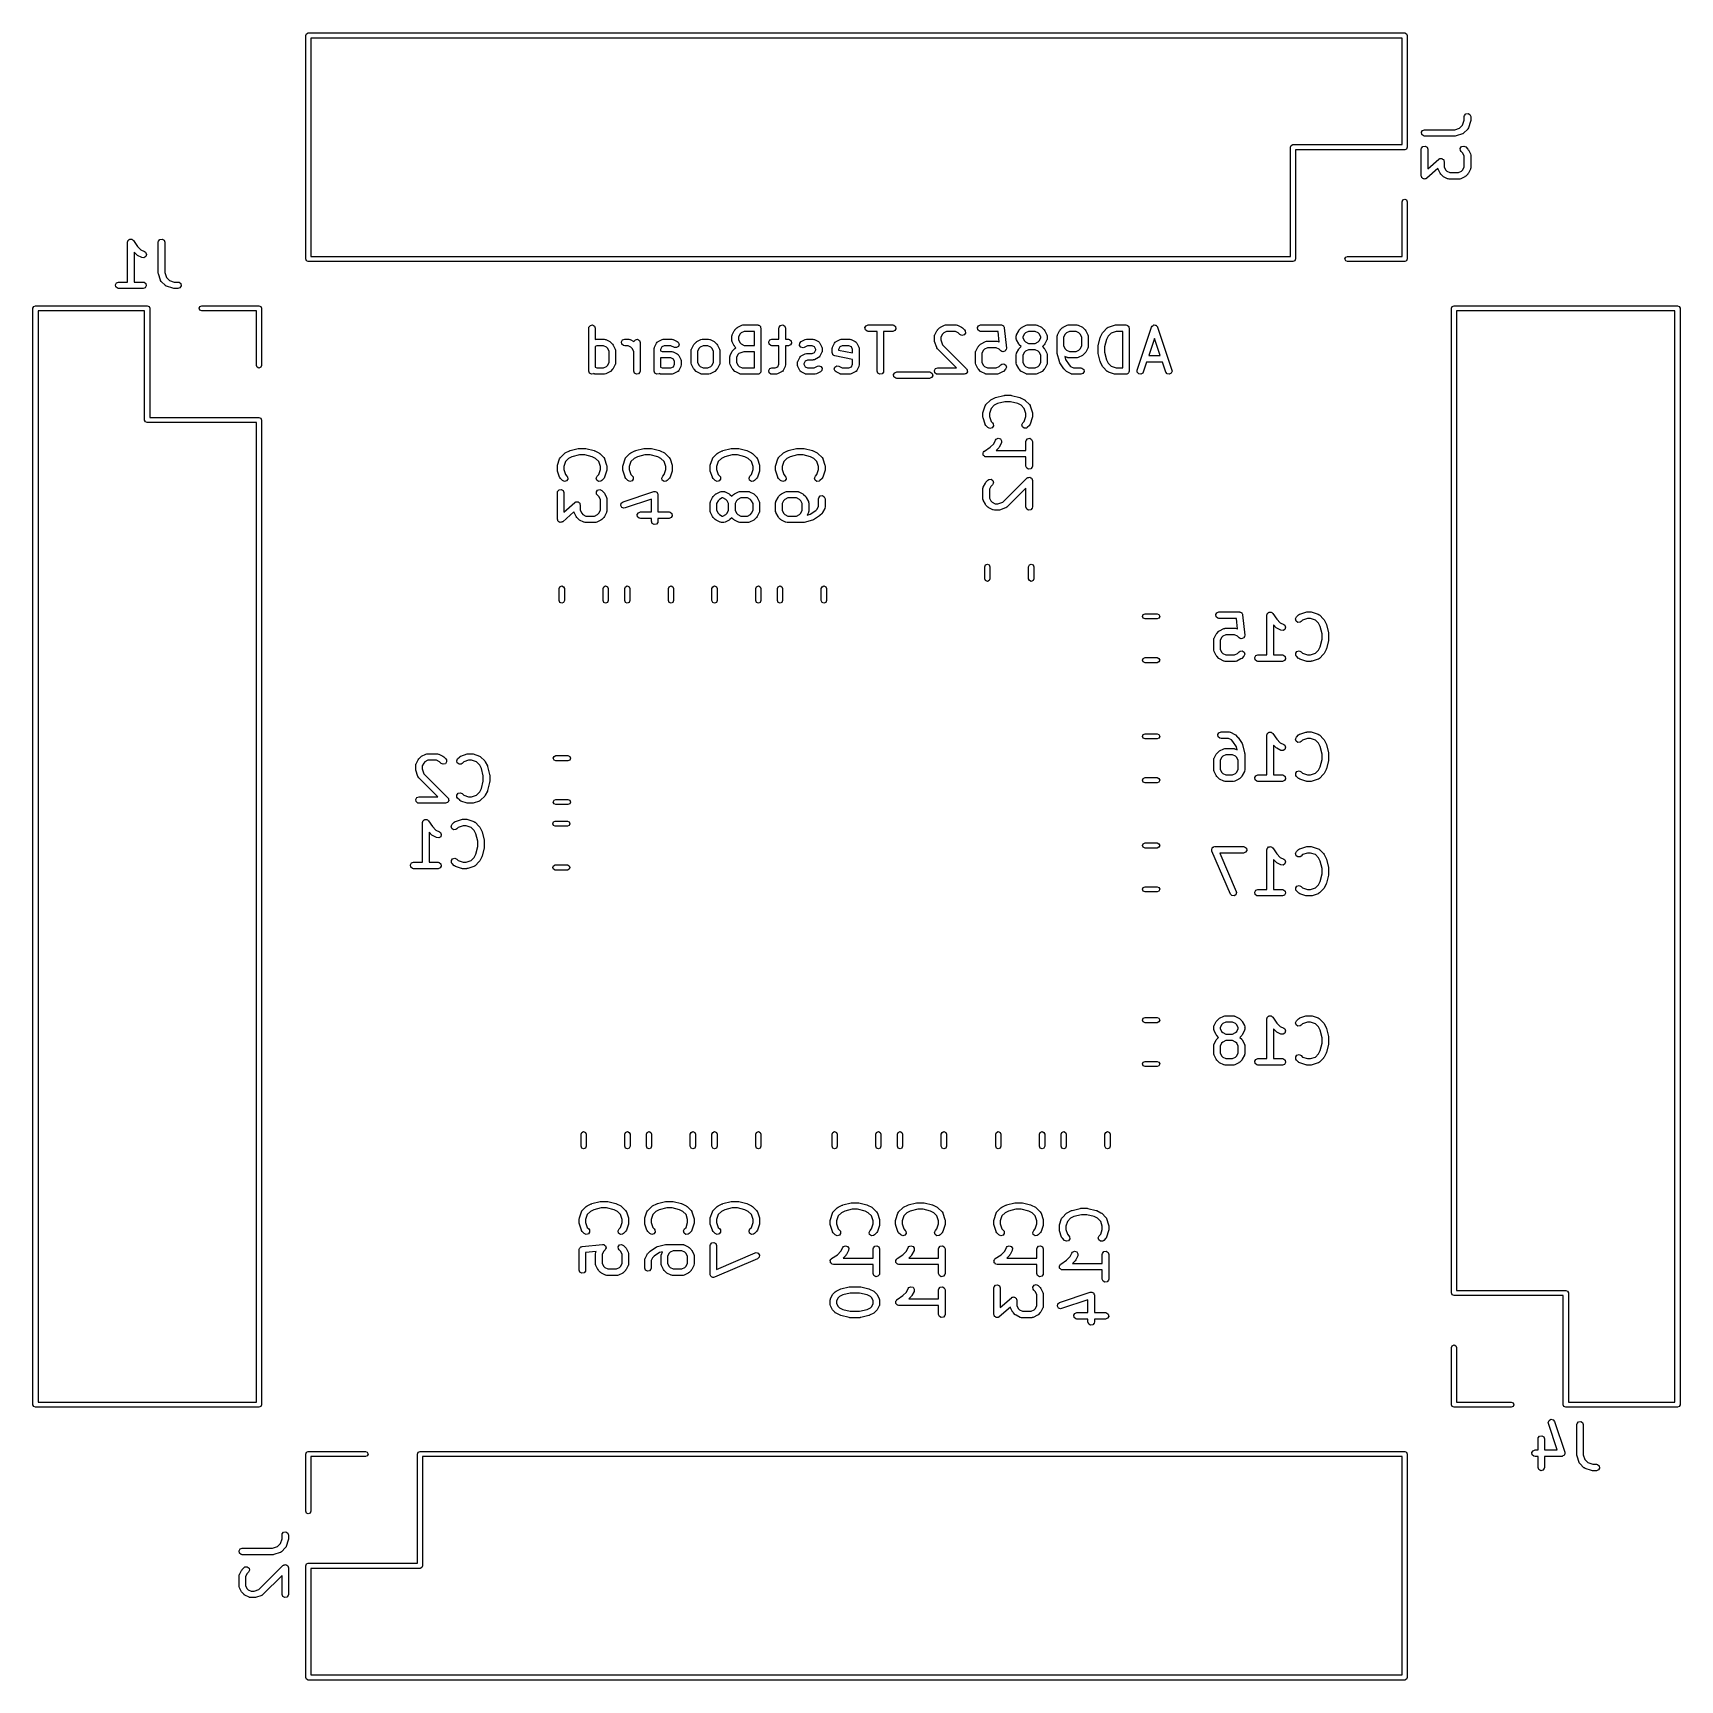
# Model space of a CAD drawing. Extents: x 6.55 to 8.05, y -3.8 to -2.3.
import ezdxf

# ---------------------------------------------------------------- set-up
doc = ezdxf.new("R2010")
doc.units = 0
doc.header["$MEASUREMENT"] = 0
doc.layers.add('BLACK', color=7, linetype='CONTINUOUS')

msp = doc.modelspace()

# ---------------------------------------------------------------- linework, layer by layer
at = {"layer": 'BLACK', "linetype": 'CONTINUOUS'}
for p, q in [((6.79528, -2.29764), (6.79597, -2.29597)), ((6.79528, -2.50236), (6.79528, -2.29764)), ((6.79597, -2.29597), (6.79764, -2.29528)), ((6.79764, -2.29528), (7.80236, -2.29528)), ((6.8, -2.3), (6.8, -2.5)), ((7.8, -2.3), (6.8, -2.3)), ((7.8, -2.39764), (7.8, -2.3)), ((7.80236, -2.29528), (7.80403, -2.29597)), ((7.80403, -2.29597), (7.80472, -2.29764)), ((7.80472, -2.29764), (7.80472, -2.4)), ((7.85717, -2.37087), (7.85847, -2.36932)), ((7.85847, -2.36932), (7.86046, -2.36897)), ((7.86046, -2.36897), (7.86221, -2.36998)), ((7.81767, -2.38636), (7.81868, -2.38461)), ((7.81868, -2.38461), (7.82058, -2.38392)), ((7.82058, -2.38392), (7.84822, -2.38392)), ((7.84822, -2.38392), (7.85273, -2.38242)), ((7.85273, -2.38242), (7.85549, -2.37966)), ((7.85549, -2.37966), (7.85699, -2.37515)), ((7.86016, -2.38334), (7.85641, -2.38709)), ((7.85699, -2.37188), (7.85717, -2.37087)), ((7.85699, -2.37515), (7.85699, -2.37188)), ((7.86023, -2.38318), (7.86016, -2.38334)), ((7.86038, -2.38309), (7.86023, -2.38318)), ((7.86087, -2.38219), (7.86038, -2.38309)), ((7.86275, -2.37656), (7.86087, -2.38219)), ((7.86221, -2.36998), (7.8629, -2.37188)), ((7.8629, -2.37563), (7.86275, -2.3765)), ((7.86275, -2.3765), (7.86275, -2.37656)), ((7.8629, -2.37188), (7.8629, -2.37563)), ((7.69764, -2.4), (7.69833, -2.39833)), ((7.69764, -2.5), (7.69764, -2.4)), ((7.69833, -2.39833), (7.7, -2.39764)), ((7.7, -2.39764), (7.8, -2.39764)), ((7.80472, -2.4), (7.80403, -2.40167)), ((7.81802, -2.38835), (7.81767, -2.38636)), ((7.8178, -2.40086), (7.8191, -2.39932)), ((7.81957, -2.38965), (7.81802, -2.38835)), ((7.8191, -2.39932), (7.82109, -2.39897)), ((7.82058, -2.38983), (7.81957, -2.38965)), ((7.8487, -2.38983), (7.82058, -2.38983)), ((7.82109, -2.39897), (7.82284, -2.39998)), ((7.82284, -2.39998), (7.82353, -2.40187)), ((7.84876, -2.38981), (7.8487, -2.38983)), ((7.84963, -2.38968), (7.84876, -2.38981)), ((7.85526, -2.3878), (7.84963, -2.38968)), ((7.85334, -2.40111), (7.8545, -2.39946)), ((7.8545, -2.39946), (7.85645, -2.39893)), ((7.85539, -2.38769), (7.85526, -2.3878)), ((7.85557, -2.38768), (7.85539, -2.38769)), ((7.85641, -2.38709), (7.85557, -2.38768)), ((7.85645, -2.39893), (7.85828, -2.39979)), ((7.85828, -2.39979), (7.86016, -2.40166)), ((7.80236, -2.40236), (7.70236, -2.40236)), ((7.70236, -2.40236), (7.70236, -2.50236)), ((7.80403, -2.40167), (7.80236, -2.40236)), ((7.81762, -2.40187), (7.8178, -2.40086)), ((7.81762, -2.42625), (7.81762, -2.40187)), ((7.82353, -2.40187), (7.82353, -2.41974)), ((7.82353, -2.41974), (7.83363, -2.4109)), ((7.83363, -2.4109), (7.83401, -2.41067)), ((7.83401, -2.41067), (7.8341, -2.41057)), ((7.8341, -2.41057), (7.83422, -2.41054)), ((7.83422, -2.41054), (7.83451, -2.41037)), ((7.83451, -2.41037), (7.8353, -2.41035)), ((7.8353, -2.41035), (7.83609, -2.41022)), ((7.83609, -2.41022), (7.83629, -2.41033)), ((7.83629, -2.41033), (7.83653, -2.41033)), ((7.83653, -2.41033), (7.83715, -2.41083)), ((7.83715, -2.41083), (7.83784, -2.41123)), ((7.83784, -2.41123), (7.83792, -2.41145)), ((7.83792, -2.41145), (7.8381, -2.41159)), ((7.8381, -2.41159), (7.83825, -2.41238)), ((7.83825, -2.41238), (7.83853, -2.41312)), ((7.83853, -2.41312), (7.83853, -2.41805)), ((7.85352, -2.40312), (7.85334, -2.40111)), ((7.85411, -2.40396), (7.85352, -2.40312)), ((7.85564, -2.4055), (7.85411, -2.40396)), ((7.85699, -2.4082), (7.85564, -2.4055)), ((7.85699, -2.41805), (7.85699, -2.4082)), ((7.86016, -2.40166), (7.86067, -2.40238)), ((7.86067, -2.40238), (7.86071, -2.40243)), ((7.86071, -2.40243), (7.86259, -2.40618)), ((7.86259, -2.40618), (7.86288, -2.40716)), ((7.86288, -2.40716), (7.86284, -2.40733)), ((7.86284, -2.40733), (7.8629, -2.4075)), ((7.8629, -2.4075), (7.8629, -2.41875)), ((7.8179, -2.42699), (7.81762, -2.42625)), ((7.81805, -2.42778), (7.8179, -2.42699)), ((7.81823, -2.42792), (7.81805, -2.42778)), ((7.81831, -2.42814), (7.81823, -2.42792)), ((7.819, -2.42854), (7.81831, -2.42814)), ((7.81962, -2.42904), (7.819, -2.42854)), ((7.81986, -2.42904), (7.81962, -2.42904)), ((7.82006, -2.42915), (7.81986, -2.42904)), ((7.82085, -2.42902), (7.82006, -2.42915)), ((7.82164, -2.429), (7.82085, -2.42902)), ((7.82193, -2.42883), (7.82164, -2.429)), ((7.82205, -2.4288), (7.82193, -2.42883)), ((7.82214, -2.4287), (7.82205, -2.4288)), ((7.82252, -2.42847), (7.82214, -2.4287)), ((7.83276, -2.4195), (7.82252, -2.42847)), ((7.83293, -2.42007), (7.83276, -2.4195)), ((7.83481, -2.42382), (7.83293, -2.42007)), ((7.83485, -2.42386), (7.83481, -2.42382)), ((7.83536, -2.42459), (7.83485, -2.42386)), ((7.83724, -2.42646), (7.83536, -2.42459)), ((7.83729, -2.42649), (7.83724, -2.42646)), ((7.838, -2.42701), (7.83729, -2.42649)), ((7.84175, -2.42889), (7.838, -2.42701)), ((7.83853, -2.41805), (7.83988, -2.42075)), ((7.83988, -2.42075), (7.84107, -2.42195)), ((7.84107, -2.42195), (7.84377, -2.42329)), ((7.84193, -2.42891), (7.84175, -2.42889)), ((7.84206, -2.42902), (7.84193, -2.42891)), ((7.84307, -2.4292), (7.84206, -2.42902)), ((7.85245, -2.4292), (7.84307, -2.4292)), ((7.84377, -2.42329), (7.85175, -2.42329)), ((7.85175, -2.42329), (7.85445, -2.42195)), ((7.85261, -2.42914), (7.85245, -2.4292)), ((7.85278, -2.42918), (7.85261, -2.42914)), ((7.85377, -2.42889), (7.85278, -2.42918)), ((7.85752, -2.42701), (7.85377, -2.42889)), ((7.85445, -2.42195), (7.85564, -2.42075)), ((7.85564, -2.42075), (7.85699, -2.41805)), ((7.85756, -2.42697), (7.85752, -2.42701)), ((7.85828, -2.42646), (7.85756, -2.42697)), ((7.86016, -2.42459), (7.85828, -2.42646)), ((7.86019, -2.42453), (7.86016, -2.42459)), ((7.86071, -2.42382), (7.86019, -2.42453)), ((7.86259, -2.42007), (7.86071, -2.42382)), ((7.86261, -2.41989), (7.86259, -2.42007)), ((7.86272, -2.41976), (7.86261, -2.41989)), ((7.8629, -2.41875), (7.86272, -2.41976)), ((7.8, -2.45), (7.80069, -2.44833)), ((7.8, -2.5), (7.8, -2.45)), ((7.80069, -2.44833), (7.80236, -2.44764)), ((7.80236, -2.44764), (7.80403, -2.44833)), ((7.80403, -2.44833), (7.80472, -2.45)), ((7.80472, -2.45), (7.80472, -2.50236)), ((6.63205, -2.48711), (6.63223, -2.4861)), ((6.63205, -2.52353), (6.63205, -2.48711)), ((6.63223, -2.4861), (6.63234, -2.48597)), ((6.63234, -2.48597), (6.63235, -2.4858)), ((6.63235, -2.4858), (6.63297, -2.48521)), ((6.63297, -2.48521), (6.63353, -2.48455)), ((6.63353, -2.48455), (6.63369, -2.48452)), ((6.63369, -2.48452), (6.63382, -2.48441)), ((6.63382, -2.48441), (6.63467, -2.48435)), ((6.63467, -2.48435), (6.63551, -2.4842)), ((6.63551, -2.4842), (6.63566, -2.48429)), ((6.63566, -2.48429), (6.63583, -2.48428)), ((6.63583, -2.48428), (6.63652, -2.48478)), ((6.63652, -2.48478), (6.63726, -2.48521)), ((6.63726, -2.48521), (6.63732, -2.48537)), ((6.63732, -2.48537), (6.63746, -2.48547)), ((6.63746, -2.48547), (6.64105, -2.49085)), ((6.66017, -2.48711), (6.66035, -2.4861)), ((6.66017, -2.51523), (6.66017, -2.48711)), ((6.66035, -2.4861), (6.66165, -2.48455)), ((6.66165, -2.48455), (6.66364, -2.4842)), ((6.66364, -2.4842), (6.66539, -2.48521)), ((6.66539, -2.48521), (6.66608, -2.48711)), ((6.66608, -2.48711), (6.66608, -2.51475)), ((6.64041, -2.49857), (6.63795, -2.49611)), ((6.63795, -2.49611), (6.63795, -2.52353)), ((6.64047, -2.4986), (6.64041, -2.49857)), ((6.64118, -2.49913), (6.64047, -2.4986)), ((6.64105, -2.49085), (6.64425, -2.49406)), ((6.64493, -2.501), (6.64118, -2.49913)), ((6.64425, -2.49406), (6.64757, -2.49572)), ((6.64694, -2.50123), (6.64493, -2.501)), ((6.64862, -2.50012), (6.64694, -2.50123)), ((6.64757, -2.49572), (6.64839, -2.49633)), ((6.64839, -2.49633), (6.6492, -2.49818)), ((6.6492, -2.49818), (6.64862, -2.50012)), ((6.79597, -2.50403), (6.79528, -2.50236)), ((6.79764, -2.50472), (6.79597, -2.50403)), ((7.7, -2.50472), (6.79764, -2.50472)), ((6.8, -2.5), (7.69764, -2.5)), ((7.70167, -2.50403), (7.7, -2.50472)), ((7.70236, -2.50236), (7.70167, -2.50403)), ((7.74764, -2.50236), (7.74833, -2.50069)), ((7.74833, -2.50403), (7.74764, -2.50236)), ((7.74833, -2.50069), (7.75, -2.5)), ((7.75, -2.50472), (7.74833, -2.50403)), ((7.75, -2.5), (7.8, -2.5)), ((7.80236, -2.50472), (7.75, -2.50472)), ((7.80403, -2.50403), (7.80236, -2.50472)), ((7.80472, -2.50236), (7.80403, -2.50403)), ((6.66019, -2.51529), (6.66017, -2.51523)), ((6.66032, -2.51617), (6.66019, -2.51529)), ((6.6622, -2.52179), (6.66032, -2.51617)), ((6.66608, -2.51475), (6.66758, -2.51926)), ((6.66758, -2.51926), (6.67034, -2.52203)), ((6.62085, -2.52597), (6.62186, -2.52422)), ((6.6212, -2.52796), (6.62085, -2.52597)), ((6.62274, -2.52926), (6.6212, -2.52796)), ((6.62186, -2.52422), (6.62375, -2.52353)), ((6.62375, -2.52943), (6.62274, -2.52926)), ((6.62375, -2.52353), (6.63205, -2.52353)), ((6.64625, -2.52943), (6.62375, -2.52943)), ((6.63795, -2.52353), (6.64625, -2.52353)), ((6.64625, -2.52353), (6.64726, -2.52371)), ((6.64815, -2.52874), (6.64625, -2.52943)), ((6.64726, -2.52371), (6.64881, -2.525)), ((6.64916, -2.52699), (6.64815, -2.52874)), ((6.64881, -2.525), (6.64916, -2.52699)), ((6.66231, -2.52193), (6.6622, -2.52179)), ((6.66232, -2.5221), (6.66231, -2.52193)), ((6.66291, -2.52294), (6.66232, -2.5221)), ((6.66666, -2.52669), (6.66291, -2.52294)), ((6.66682, -2.52677), (6.66666, -2.52669)), ((6.66691, -2.52692), (6.66682, -2.52677)), ((6.66781, -2.52741), (6.66691, -2.52692)), ((6.67344, -2.52928), (6.66781, -2.52741)), ((6.67034, -2.52203), (6.67485, -2.52353)), ((6.6735, -2.52928), (6.67344, -2.52928)), ((6.67437, -2.52943), (6.6735, -2.52928)), ((6.67812, -2.52943), (6.67437, -2.52943)), ((6.67485, -2.52353), (6.67812, -2.52353)), ((6.67812, -2.52353), (6.67913, -2.52371)), ((6.68002, -2.52874), (6.67812, -2.52943)), ((6.67913, -2.52371), (6.68068, -2.525)), ((6.68103, -2.52699), (6.68002, -2.52874)), ((6.68068, -2.525), (6.68103, -2.52699)), ((6.54528, -2.54764), (6.54597, -2.54597)), ((6.54528, -3.55236), (6.54528, -2.54764)), ((6.54597, -2.54597), (6.54764, -2.54528)), ((6.54764, -2.54528), (6.65, -2.54528)), ((6.55, -2.55), (6.55, -3.55)), ((6.64764, -2.55), (6.55, -2.55)), ((6.64764, -2.65), (6.64764, -2.55)), ((6.65, -2.54528), (6.65167, -2.54597)), ((6.65167, -2.54597), (6.65236, -2.54764)), ((6.65236, -2.54764), (6.65236, -2.64764)), ((6.69764, -2.54764), (6.69833, -2.54597)), ((6.69833, -2.54931), (6.69764, -2.54764)), ((6.69833, -2.54597), (6.7, -2.54528)), ((6.7, -2.55), (6.69833, -2.54931)), ((6.7, -2.54528), (6.75236, -2.54528)), ((6.75, -2.55), (6.7, -2.55)), ((6.75, -2.6), (6.75, -2.55)), ((6.75236, -2.54528), (6.75403, -2.54597)), ((6.75403, -2.54597), (6.75472, -2.54764)), ((6.75472, -2.54764), (6.75472, -2.6)), ((7.84528, -2.54764), (7.84597, -2.54597)), ((7.84528, -3.45), (7.84528, -2.54764)), ((7.84597, -2.54597), (7.84764, -2.54528)), ((7.84764, -2.54528), (8.05236, -2.54528)), ((7.85, -2.55), (7.85, -3.44764)), ((8.05, -2.55), (7.85, -2.55)), ((8.05, -3.55), (8.05, -2.55)), ((8.05236, -2.54528), (8.05403, -2.54597)), ((8.05403, -2.54597), (8.05472, -2.54764)), ((8.05472, -2.54764), (8.05472, -3.55236)), ((7.05461, -2.56581), (7.05479, -2.5648)), ((7.05461, -2.60518), (7.05461, -2.56581)), ((7.05479, -2.5648), (7.05609, -2.56325)), ((7.05609, -2.56325), (7.05808, -2.5629)), ((7.05808, -2.5629), (7.05983, -2.56391)), ((7.05983, -2.56391), (7.06052, -2.56581)), ((7.06052, -2.56581), (7.06052, -2.57614)), ((7.18859, -2.56747), (7.19046, -2.5656)), ((7.19046, -2.5656), (7.19118, -2.56509)), ((7.19118, -2.56509), (7.19123, -2.56505)), ((7.19123, -2.56505), (7.19498, -2.56317)), ((7.19498, -2.56317), (7.19596, -2.56288)), ((7.19596, -2.56288), (7.19613, -2.56292)), ((7.19613, -2.56292), (7.1963, -2.56286)), ((7.1963, -2.56286), (7.20942, -2.56286)), ((7.20942, -2.56286), (7.20981, -2.56293)), ((7.20981, -2.56293), (7.20994, -2.5629)), ((7.20994, -2.5629), (7.21005, -2.56297)), ((7.21005, -2.56297), (7.21043, -2.56304)), ((7.21043, -2.56304), (7.21102, -2.56353)), ((7.21102, -2.56353), (7.21168, -2.56391)), ((7.21168, -2.56391), (7.21178, -2.56416)), ((7.21178, -2.56416), (7.21198, -2.56434)), ((7.21198, -2.56434), (7.21211, -2.56509)), ((7.21211, -2.56509), (7.21238, -2.56581)), ((7.21238, -2.56581), (7.21238, -2.60518)), ((7.22897, -2.56581), (7.22914, -2.5648)), ((7.22897, -2.57598), (7.22897, -2.56581)), ((7.22914, -2.5648), (7.23044, -2.56325)), ((7.23044, -2.56325), (7.23243, -2.5629)), ((7.23243, -2.5629), (7.23418, -2.56391)), ((7.23418, -2.56391), (7.23487, -2.56581)), ((7.23487, -2.56581), (7.23487, -2.57598)), ((7.30775, -2.5653), (7.30876, -2.56355)), ((7.3081, -2.56729), (7.30775, -2.5653)), ((7.30876, -2.56355), (7.31066, -2.56286)), ((7.31066, -2.56286), (7.33316, -2.56286)), ((7.33316, -2.56286), (7.33417, -2.56304)), ((7.33417, -2.56304), (7.33571, -2.56434)), ((7.33571, -2.56434), (7.33606, -2.56632)), ((7.37419, -2.56747), (7.37606, -2.5656)), ((7.37606, -2.5656), (7.37679, -2.56509)), ((7.37679, -2.56509), (7.37683, -2.56505)), ((7.37683, -2.56505), (7.38058, -2.56317)), ((7.38058, -2.56317), (7.38156, -2.56288)), ((7.38156, -2.56288), (7.38174, -2.56292)), ((7.38174, -2.56292), (7.3819, -2.56286)), ((7.3819, -2.56286), (7.39127, -2.56286)), ((7.39127, -2.56286), (7.39228, -2.56304)), ((7.39228, -2.56304), (7.39242, -2.56315)), ((7.39242, -2.56315), (7.3926, -2.56317)), ((7.3926, -2.56317), (7.39634, -2.56505)), ((7.39634, -2.56505), (7.39705, -2.56557)), ((7.39705, -2.56557), (7.39711, -2.5656)), ((7.39711, -2.5656), (7.39899, -2.56747)), ((7.41086, -2.5653), (7.41187, -2.56355)), ((7.41121, -2.56729), (7.41086, -2.5653)), ((7.41187, -2.56355), (7.41377, -2.56286)), ((7.41377, -2.56286), (7.43252, -2.56286)), ((7.43252, -2.56286), (7.43267, -2.56289)), ((7.43267, -2.56289), (7.43274, -2.56287)), ((7.43274, -2.56287), (7.43285, -2.56292)), ((7.43285, -2.56292), (7.43353, -2.56304)), ((7.43353, -2.56304), (7.43401, -2.56344)), ((7.43401, -2.56344), (7.43458, -2.5637)), ((7.43458, -2.5637), (7.43476, -2.56407)), ((7.43476, -2.56407), (7.43508, -2.56434)), ((7.43508, -2.56434), (7.43519, -2.56495)), ((7.43519, -2.56495), (7.43546, -2.56552)), ((7.43546, -2.56552), (7.43733, -2.58427)), ((7.44918, -2.56747), (7.45105, -2.5656)), ((7.45105, -2.5656), (7.45178, -2.56509)), ((7.45178, -2.56509), (7.45182, -2.56505)), ((7.45182, -2.56505), (7.45557, -2.56317)), ((7.45557, -2.56317), (7.45655, -2.56288)), ((7.45655, -2.56288), (7.45673, -2.56292)), ((7.45673, -2.56292), (7.45689, -2.56286)), ((7.45689, -2.56286), (7.46439, -2.56286)), ((7.46439, -2.56286), (7.4654, -2.56304)), ((7.4654, -2.56304), (7.46554, -2.56315)), ((7.46554, -2.56315), (7.46571, -2.56317)), ((7.46571, -2.56317), (7.46946, -2.56505)), ((7.46946, -2.56505), (7.47017, -2.56557)), ((7.47017, -2.56557), (7.47023, -2.5656)), ((7.47023, -2.5656), (7.4721, -2.56747)), ((7.48667, -2.56747), (7.48855, -2.5656)), ((7.48855, -2.5656), (7.48927, -2.56509)), ((7.48927, -2.56509), (7.48932, -2.56505)), ((7.48932, -2.56505), (7.49307, -2.56317)), ((7.49307, -2.56317), (7.49405, -2.56288)), ((7.49405, -2.56288), (7.49422, -2.56292)), ((7.49422, -2.56292), (7.49439, -2.56286)), ((7.49439, -2.56286), (7.50189, -2.56286)), ((7.50189, -2.56286), (7.5029, -2.56304)), ((7.5029, -2.56304), (7.50303, -2.56315)), ((7.50303, -2.56315), (7.50321, -2.56317)), ((7.50321, -2.56317), (7.50696, -2.56505)), ((7.50696, -2.56505), (7.50767, -2.56557)), ((7.50767, -2.56557), (7.50772, -2.5656)), ((7.50772, -2.5656), (7.5096, -2.56747)), ((7.52604, -2.56935), (7.52979, -2.5656)), ((7.52979, -2.5656), (7.53063, -2.56501)), ((7.53063, -2.56501), (7.53081, -2.565)), ((7.53081, -2.565), (7.53095, -2.56489)), ((7.53095, -2.56489), (7.53657, -2.56301)), ((7.53657, -2.56301), (7.53745, -2.56288)), ((7.53745, -2.56288), (7.53751, -2.56286)), ((7.53751, -2.56286), (7.54688, -2.56286)), ((7.54688, -2.56286), (7.54726, -2.56293)), ((7.54726, -2.56293), (7.54739, -2.5629)), ((7.54739, -2.5629), (7.54751, -2.56297)), ((7.54751, -2.56297), (7.54789, -2.56304)), ((7.54789, -2.56304), (7.54848, -2.56353)), ((7.54848, -2.56353), (7.54914, -2.56391)), ((7.54914, -2.56391), (7.54923, -2.56416)), ((7.54923, -2.56416), (7.54944, -2.56434)), ((7.54944, -2.56434), (7.54957, -2.56509)), ((7.54957, -2.56509), (7.54983, -2.56581)), ((7.54983, -2.56581), (7.54983, -2.60518)), ((7.5572, -2.60425), (7.57033, -2.56488)), ((7.57033, -2.56488), (7.57081, -2.56398)), ((7.57081, -2.56398), (7.57089, -2.56393)), ((7.57089, -2.56393), (7.57092, -2.56385)), ((7.57092, -2.56385), (7.57174, -2.56341)), ((7.57174, -2.56341), (7.57254, -2.56292)), ((7.57254, -2.56292), (7.57262, -2.56293)), ((7.57262, -2.56293), (7.57269, -2.56289)), ((7.57269, -2.56289), (7.57361, -2.56308)), ((7.57361, -2.56308), (7.57453, -2.56322)), ((7.57453, -2.56322), (7.57459, -2.56328)), ((7.57459, -2.56328), (7.57467, -2.5633)), ((7.57467, -2.5633), (7.57525, -2.56403)), ((7.57525, -2.56403), (7.57587, -2.56473)), ((7.57587, -2.56473), (7.57588, -2.56481)), ((7.57588, -2.56481), (7.57593, -2.56488)), ((7.57593, -2.56488), (7.58905, -2.60425)), ((7.06052, -2.57614), (7.06098, -2.576)), ((7.06098, -2.576), (7.06115, -2.57604)), ((7.06115, -2.57604), (7.06132, -2.57598)), ((7.06132, -2.57598), (7.06882, -2.57598)), ((7.06882, -2.57598), (7.06982, -2.57616)), ((7.06982, -2.57616), (7.06996, -2.57627)), ((7.06996, -2.57627), (7.07014, -2.57629)), ((7.07014, -2.57629), (7.07389, -2.57817)), ((7.07389, -2.57817), (7.07459, -2.57869)), ((7.07459, -2.57869), (7.07465, -2.57872)), ((7.07465, -2.57872), (7.07653, -2.5806)), ((7.07653, -2.5806), (7.07703, -2.58132)), ((7.08465, -2.57842), (7.08566, -2.57667)), ((7.08501, -2.58041), (7.08465, -2.57842)), ((7.08655, -2.58171), (7.08501, -2.58041)), ((7.08566, -2.57667), (7.08756, -2.57598)), ((7.08756, -2.57598), (7.09131, -2.57598)), ((7.09131, -2.57598), (7.09232, -2.57616)), ((7.09232, -2.57616), (7.09246, -2.57627)), ((7.09246, -2.57627), (7.09263, -2.57629)), ((7.09263, -2.57629), (7.09603, -2.57799)), ((7.09603, -2.57799), (7.09604, -2.57793)), ((7.09604, -2.57793), (7.09733, -2.57638)), ((7.09733, -2.57638), (7.09932, -2.57603)), ((7.09932, -2.57603), (7.10107, -2.57704)), ((7.10107, -2.57704), (7.10176, -2.57894)), ((7.10176, -2.57894), (7.10176, -2.60518)), ((7.11492, -2.58324), (7.11679, -2.57949)), ((7.11679, -2.57949), (7.1174, -2.57867)), ((7.1174, -2.57867), (7.11781, -2.57849)), ((7.11781, -2.57849), (7.11811, -2.57817)), ((7.11811, -2.57817), (7.12186, -2.57629)), ((7.12186, -2.57629), (7.12285, -2.576)), ((7.12285, -2.576), (7.12302, -2.57604)), ((7.12302, -2.57604), (7.12318, -2.57598)), ((7.12318, -2.57598), (7.13068, -2.57598)), ((7.13068, -2.57598), (7.13169, -2.57616)), ((7.13169, -2.57616), (7.13183, -2.57627)), ((7.13183, -2.57627), (7.132, -2.57629)), ((7.132, -2.57629), (7.13575, -2.57817)), ((7.13575, -2.57817), (7.13658, -2.57878)), ((7.13658, -2.57878), (7.13738, -2.58063)), ((7.13738, -2.58063), (7.1368, -2.58257)), ((7.15054, -2.58136), (7.15106, -2.58066)), ((7.15106, -2.58066), (7.15109, -2.5806)), ((7.15109, -2.5806), (7.15297, -2.57872)), ((7.15297, -2.57872), (7.15369, -2.57822)), ((7.15369, -2.57822), (7.15373, -2.57817)), ((7.15373, -2.57817), (7.15748, -2.57629)), ((7.15748, -2.57629), (7.15847, -2.576)), ((7.15847, -2.576), (7.15864, -2.57604)), ((7.15864, -2.57604), (7.1588, -2.57598)), ((7.1588, -2.57598), (7.16443, -2.57598)), ((7.16443, -2.57598), (7.16544, -2.57616)), ((7.16544, -2.57616), (7.16557, -2.57627)), ((7.16557, -2.57627), (7.16575, -2.57629)), ((7.16575, -2.57629), (7.1695, -2.57817)), ((7.1695, -2.57817), (7.17021, -2.57869)), ((7.17021, -2.57869), (7.17027, -2.57872)), ((7.17027, -2.57872), (7.17214, -2.5806)), ((7.17214, -2.5806), (7.17265, -2.58132)), ((7.18585, -2.57331), (7.18603, -2.5723)), ((7.18585, -2.57706), (7.18585, -2.57331)), ((7.18591, -2.57723), (7.18585, -2.57706)), ((7.18587, -2.5774), (7.18591, -2.57723)), ((7.18616, -2.57838), (7.18587, -2.5774)), ((7.18603, -2.5723), (7.18614, -2.57217)), ((7.18614, -2.57217), (7.18616, -2.57199)), ((7.18616, -2.57199), (7.18803, -2.56824)), ((7.18803, -2.58213), (7.18616, -2.57838)), ((7.18803, -2.56824), (7.18856, -2.56753)), ((7.18856, -2.56753), (7.18859, -2.56747)), ((7.1931, -2.57131), (7.19175, -2.57401)), ((7.19175, -2.57401), (7.19175, -2.57636)), ((7.19175, -2.57636), (7.1931, -2.57906)), ((7.1943, -2.57011), (7.1931, -2.57131)), ((7.1931, -2.57906), (7.1943, -2.58026)), ((7.197, -2.56876), (7.1943, -2.57011)), ((7.1943, -2.58026), (7.197, -2.58161)), ((7.20647, -2.56876), (7.197, -2.56876)), ((7.20647, -2.58161), (7.20647, -2.56876)), ((7.21964, -2.57842), (7.22065, -2.57667)), ((7.21999, -2.58041), (7.21964, -2.57842)), ((7.22154, -2.58171), (7.21999, -2.58041)), ((7.22065, -2.57667), (7.22255, -2.57598)), ((7.22255, -2.57598), (7.22897, -2.57598)), ((7.23487, -2.57598), (7.23754, -2.57598)), ((7.23754, -2.57598), (7.23855, -2.57616)), ((7.23855, -2.57616), (7.2401, -2.57746)), ((7.24045, -2.57945), (7.23944, -2.5812)), ((7.2401, -2.57746), (7.24045, -2.57945)), ((7.24784, -2.58165), (7.24796, -2.57964)), ((7.24796, -2.57964), (7.24935, -2.57817)), ((7.24935, -2.57817), (7.2531, -2.57629)), ((7.2531, -2.57629), (7.25408, -2.576)), ((7.25408, -2.576), (7.25425, -2.57604)), ((7.25425, -2.57604), (7.25442, -2.57598)), ((7.25442, -2.57598), (7.26004, -2.57598)), ((7.26004, -2.57598), (7.26105, -2.57616)), ((7.26105, -2.57616), (7.26119, -2.57627)), ((7.26119, -2.57627), (7.26136, -2.57629)), ((7.26136, -2.57629), (7.26511, -2.57817)), ((7.26511, -2.57817), (7.26593, -2.57878)), ((7.26593, -2.57878), (7.26611, -2.57919)), ((7.26611, -2.57919), (7.26643, -2.57949)), ((7.26643, -2.57949), (7.26831, -2.58324)), ((7.27802, -2.58324), (7.2799, -2.57949)), ((7.2799, -2.57949), (7.28051, -2.57867)), ((7.28051, -2.57867), (7.28091, -2.57849)), ((7.28091, -2.57849), (7.28122, -2.57817)), ((7.28122, -2.57817), (7.28497, -2.57629)), ((7.28497, -2.57629), (7.28595, -2.576)), ((7.28595, -2.576), (7.28612, -2.57604)), ((7.28612, -2.57604), (7.28629, -2.57598)), ((7.28629, -2.57598), (7.29379, -2.57598)), ((7.29379, -2.57598), (7.2948, -2.57616)), ((7.2948, -2.57616), (7.29493, -2.57627)), ((7.29493, -2.57627), (7.29511, -2.57629)), ((7.29511, -2.57629), (7.29886, -2.57817)), ((7.29886, -2.57817), (7.29968, -2.57878)), ((7.29968, -2.57878), (7.29986, -2.57919)), ((7.29986, -2.57919), (7.30018, -2.57949)), ((7.30018, -2.57949), (7.30205, -2.58324)), ((7.30965, -2.56859), (7.3081, -2.56729)), ((7.31066, -2.56876), (7.30965, -2.56859)), ((7.31896, -2.56876), (7.31066, -2.56876)), ((7.31896, -2.60518), (7.31896, -2.56876)), ((7.33316, -2.56876), (7.32486, -2.56876)), ((7.32486, -2.56876), (7.32486, -2.60518)), ((7.33506, -2.56807), (7.33316, -2.56876)), ((7.33606, -2.56632), (7.33506, -2.56807)), ((7.37145, -2.57331), (7.37163, -2.5723)), ((7.37145, -2.57706), (7.37145, -2.57331)), ((7.37147, -2.57712), (7.37145, -2.57706)), ((7.3716, -2.57799), (7.37147, -2.57712)), ((7.37348, -2.58362), (7.3716, -2.57799)), ((7.37163, -2.5723), (7.37174, -2.57217)), ((7.37174, -2.57217), (7.37176, -2.57199)), ((7.37176, -2.57199), (7.37364, -2.56824)), ((7.37364, -2.56824), (7.37416, -2.56753)), ((7.37416, -2.56753), (7.37419, -2.56747)), ((7.3787, -2.57131), (7.37735, -2.57401)), ((7.37735, -2.57401), (7.37735, -2.57658)), ((7.37735, -2.57658), (7.37886, -2.58109)), ((7.3799, -2.57011), (7.3787, -2.57131)), ((7.37886, -2.58109), (7.40086, -2.60309)), ((7.3826, -2.56876), (7.3799, -2.57011)), ((7.39058, -2.56876), (7.3826, -2.56876)), ((7.39328, -2.57011), (7.39058, -2.56876)), ((7.39481, -2.57165), (7.39328, -2.57011)), ((7.39664, -2.5725), (7.39481, -2.57165)), ((7.39859, -2.57198), (7.39664, -2.5725)), ((7.39975, -2.57033), (7.39859, -2.57198)), ((7.39899, -2.56747), (7.39958, -2.56831)), ((7.39958, -2.56831), (7.39975, -2.57033)), ((7.41276, -2.56859), (7.41121, -2.56729)), ((7.41168, -2.58247), (7.41356, -2.5806)), ((7.41377, -2.56876), (7.41276, -2.56859)), ((7.41356, -2.5806), (7.41428, -2.58009)), ((7.42985, -2.56876), (7.41377, -2.56876)), ((7.41428, -2.58009), (7.41433, -2.58004)), ((7.41433, -2.58004), (7.41808, -2.57817)), ((7.41808, -2.57817), (7.41906, -2.57788)), ((7.41906, -2.57788), (7.41923, -2.57792)), ((7.41923, -2.57792), (7.4194, -2.57786)), ((7.4194, -2.57786), (7.42877, -2.57786)), ((7.42877, -2.57786), (7.42978, -2.57804)), ((7.42978, -2.57804), (7.42992, -2.57815)), ((7.43082, -2.57854), (7.42985, -2.56876)), ((7.42992, -2.57815), (7.43009, -2.57817)), ((7.43009, -2.57817), (7.43082, -2.57854)), ((7.44644, -2.57331), (7.44662, -2.5723)), ((7.44644, -2.57519), (7.44644, -2.57331)), ((7.4465, -2.57535), (7.44644, -2.57519)), ((7.44646, -2.57552), (7.4465, -2.57535)), ((7.44675, -2.57651), (7.44646, -2.57552)), ((7.44662, -2.5723), (7.44673, -2.57217)), ((7.44673, -2.57217), (7.44675, -2.57199)), ((7.44675, -2.57199), (7.44863, -2.56824)), ((7.44863, -2.58026), (7.44675, -2.57651)), ((7.44863, -2.56824), (7.44915, -2.56753)), ((7.44867, -2.5803), (7.44863, -2.58026)), ((7.44918, -2.58102), (7.44867, -2.5803)), ((7.44915, -2.56753), (7.44918, -2.56747)), ((7.45084, -2.58268), (7.44918, -2.58102)), ((7.45369, -2.57131), (7.45235, -2.57401)), ((7.45235, -2.57401), (7.45235, -2.57449)), ((7.45235, -2.57449), (7.45369, -2.57719)), ((7.45489, -2.57011), (7.45369, -2.57131)), ((7.45369, -2.57719), (7.45489, -2.57838)), ((7.45759, -2.56876), (7.45489, -2.57011)), ((7.45489, -2.57838), (7.45759, -2.57973)), ((7.46369, -2.56876), (7.45759, -2.56876)), ((7.45759, -2.57973), (7.46369, -2.57973)), ((7.46639, -2.57011), (7.46369, -2.56876)), ((7.46369, -2.57973), (7.46639, -2.57838)), ((7.46759, -2.57131), (7.46639, -2.57011)), ((7.46639, -2.57838), (7.46759, -2.57719)), ((7.46894, -2.57401), (7.46759, -2.57131)), ((7.46759, -2.57719), (7.46894, -2.57449)), ((7.46894, -2.57449), (7.46894, -2.57401)), ((7.4721, -2.58102), (7.47044, -2.58268)), ((7.4721, -2.56747), (7.47261, -2.5682)), ((7.47213, -2.58096), (7.4721, -2.58102)), ((7.47266, -2.58026), (7.47213, -2.58096)), ((7.47261, -2.5682), (7.47266, -2.56824)), ((7.47266, -2.56824), (7.47453, -2.57199)), ((7.47453, -2.57651), (7.47266, -2.58026)), ((7.47453, -2.57199), (7.47482, -2.57297)), ((7.47455, -2.57633), (7.47453, -2.57651)), ((7.47466, -2.5762), (7.47455, -2.57633)), ((7.47484, -2.57519), (7.47466, -2.5762)), ((7.47482, -2.57297), (7.47478, -2.57314)), ((7.47478, -2.57314), (7.47484, -2.57331)), ((7.47484, -2.57331), (7.47484, -2.57519)), ((7.48394, -2.57331), (7.48411, -2.5723)), ((7.48394, -2.58831), (7.48394, -2.57331)), ((7.48411, -2.5723), (7.48423, -2.57217)), ((7.48423, -2.57217), (7.48425, -2.57199)), ((7.48425, -2.57199), (7.48612, -2.56824)), ((7.48612, -2.56824), (7.48665, -2.56753)), ((7.48665, -2.56753), (7.48667, -2.56747)), ((7.49119, -2.57131), (7.48984, -2.57401)), ((7.48984, -2.57401), (7.48984, -2.58199)), ((7.49239, -2.57011), (7.49119, -2.57131)), ((7.49508, -2.56876), (7.49239, -2.57011)), ((7.50119, -2.56876), (7.49508, -2.56876)), ((7.50389, -2.57011), (7.50119, -2.56876)), ((7.50508, -2.57131), (7.50389, -2.57011)), ((7.50643, -2.57401), (7.50508, -2.57131)), ((7.50643, -2.58199), (7.50643, -2.57401)), ((7.5096, -2.56747), (7.5101, -2.5682)), ((7.5101, -2.5682), (7.51015, -2.56824)), ((7.51015, -2.56824), (7.51203, -2.57199)), ((7.51203, -2.57199), (7.51232, -2.57297)), ((7.51232, -2.57297), (7.51228, -2.57314)), ((7.51228, -2.57314), (7.51234, -2.57331)), ((7.51234, -2.57331), (7.51234, -2.58268)), ((7.52152, -2.58197), (7.52339, -2.57447)), ((7.52339, -2.57447), (7.5236, -2.574)), ((7.5236, -2.574), (7.52362, -2.57387)), ((7.52362, -2.57387), (7.52549, -2.57012)), ((7.52549, -2.57012), (7.52602, -2.56941)), ((7.52602, -2.56941), (7.52604, -2.56935)), ((7.52904, -2.57622), (7.52734, -2.58305)), ((7.53056, -2.57319), (7.52904, -2.57622)), ((7.53348, -2.57027), (7.53056, -2.57319)), ((7.53799, -2.56876), (7.53348, -2.57027)), ((7.54393, -2.56876), (7.53799, -2.56876)), ((7.54393, -2.60223), (7.54393, -2.56876)), ((7.57313, -2.57515), (7.56785, -2.59098)), ((7.5784, -2.59098), (7.57313, -2.57515)), ((7.06201, -2.58189), (7.06052, -2.58263)), ((7.06052, -2.58263), (7.06052, -2.60148)), ((7.06812, -2.58189), (7.06201, -2.58189)), ((7.07082, -2.58324), (7.06812, -2.58189)), ((7.07201, -2.58443), (7.07082, -2.58324)), ((7.07336, -2.58713), (7.07201, -2.58443)), ((7.07336, -2.59699), (7.07336, -2.58713)), ((7.07703, -2.58132), (7.07708, -2.58136)), ((7.07708, -2.58136), (7.07896, -2.58511)), ((7.07896, -2.58511), (7.07925, -2.5861)), ((7.07925, -2.5861), (7.07921, -2.58627)), ((7.07921, -2.58627), (7.07927, -2.58643)), ((7.07927, -2.58643), (7.07927, -2.59768)), ((7.08756, -2.58189), (7.08655, -2.58171)), ((7.09062, -2.58189), (7.08756, -2.58189)), ((7.09331, -2.58324), (7.09062, -2.58189)), ((7.09451, -2.58443), (7.09331, -2.58324)), ((7.09586, -2.58713), (7.09451, -2.58443)), ((7.09586, -2.60518), (7.09586, -2.58713)), ((7.11461, -2.58456), (7.11478, -2.58355)), ((7.11461, -2.60518), (7.11461, -2.58456)), ((7.11478, -2.58355), (7.1149, -2.58341)), ((7.1149, -2.58341), (7.11492, -2.58324)), ((7.12163, -2.58301), (7.12051, -2.58526)), ((7.12051, -2.58526), (7.12051, -2.58648)), ((7.12051, -2.58648), (7.12201, -2.58723)), ((7.12131, -2.59314), (7.12051, -2.593)), ((7.12051, -2.593), (7.12051, -2.60148)), ((7.12999, -2.59314), (7.12131, -2.59314)), ((7.12388, -2.58189), (7.12163, -2.58301)), ((7.12201, -2.58723), (7.13068, -2.58723)), ((7.12999, -2.58189), (7.12388, -2.58189)), ((7.13311, -2.58345), (7.12999, -2.58189)), ((7.13223, -2.59426), (7.12999, -2.59314)), ((7.13068, -2.58723), (7.13169, -2.58741)), ((7.13169, -2.58741), (7.13183, -2.58752)), ((7.13183, -2.58752), (7.132, -2.58754)), ((7.132, -2.58754), (7.13575, -2.58942)), ((7.13335, -2.59651), (7.13223, -2.59426)), ((7.13512, -2.58368), (7.13311, -2.58345)), ((7.1368, -2.58257), (7.13512, -2.58368)), ((7.13575, -2.58942), (7.13658, -2.59003)), ((7.13658, -2.59003), (7.13675, -2.59043)), ((7.13675, -2.59043), (7.13707, -2.59074)), ((7.13707, -2.59074), (7.13895, -2.59449)), ((7.13895, -2.59449), (7.13924, -2.59547)), ((7.13924, -2.59547), (7.1392, -2.59564)), ((7.1392, -2.59564), (7.13926, -2.59581)), ((7.13926, -2.59581), (7.13926, -2.59956)), ((7.14835, -2.58643), (7.14853, -2.58542)), ((7.14835, -2.59768), (7.14835, -2.58643)), ((7.14853, -2.58542), (7.14864, -2.58529)), ((7.14864, -2.58529), (7.14866, -2.58511)), ((7.14866, -2.58511), (7.15054, -2.58136)), ((7.15561, -2.58443), (7.15426, -2.58713)), ((7.15426, -2.58713), (7.15426, -2.59699)), ((7.1568, -2.58324), (7.15561, -2.58443)), ((7.1595, -2.58189), (7.1568, -2.58324)), ((7.16373, -2.58189), (7.1595, -2.58189)), ((7.16643, -2.58324), (7.16373, -2.58189)), ((7.16763, -2.58443), (7.16643, -2.58324)), ((7.16897, -2.58713), (7.16763, -2.58443)), ((7.16897, -2.59699), (7.16897, -2.58713)), ((7.17265, -2.58132), (7.17269, -2.58136)), ((7.17269, -2.58136), (7.17457, -2.58511)), ((7.17457, -2.58511), (7.17486, -2.5861)), ((7.17486, -2.5861), (7.17482, -2.58627)), ((7.17482, -2.58627), (7.17488, -2.58643)), ((7.17488, -2.58643), (7.17488, -2.59768)), ((7.18397, -2.59206), (7.18415, -2.59105)), ((7.18397, -2.59768), (7.18397, -2.59206)), ((7.18415, -2.59105), (7.18426, -2.59091)), ((7.18426, -2.59091), (7.18428, -2.59074)), ((7.18428, -2.59074), (7.18616, -2.58699)), ((7.18616, -2.58699), (7.18668, -2.58628)), ((7.18668, -2.58628), (7.18671, -2.58622)), ((7.18671, -2.58622), (7.18859, -2.58435)), ((7.18808, -2.58217), (7.18803, -2.58213)), ((7.18859, -2.5829), (7.18808, -2.58217)), ((7.18945, -2.58376), (7.18859, -2.5829)), ((7.18859, -2.58435), (7.18943, -2.58376)), ((7.18943, -2.58376), (7.18945, -2.58376)), ((7.19123, -2.59006), (7.18988, -2.59276)), ((7.18988, -2.59276), (7.18988, -2.59699)), ((7.19227, -2.58901), (7.19123, -2.59006)), ((7.19678, -2.58751), (7.19227, -2.58901)), ((7.20647, -2.58751), (7.19678, -2.58751)), ((7.197, -2.58161), (7.20647, -2.58161)), ((7.20647, -2.60223), (7.20647, -2.58751)), ((7.22255, -2.58189), (7.22154, -2.58171)), ((7.22897, -2.58189), (7.22255, -2.58189)), ((7.22897, -2.59886), (7.22897, -2.58189)), ((7.23754, -2.58189), (7.23487, -2.58189)), ((7.23487, -2.58189), (7.23487, -2.59956)), ((7.23944, -2.5812), (7.23754, -2.58189)), ((7.24615, -2.59636), (7.24803, -2.59261)), ((7.24904, -2.58327), (7.24784, -2.58165)), ((7.24803, -2.59261), (7.24864, -2.59179)), ((7.24864, -2.59179), (7.24904, -2.59161)), ((7.251, -2.58374), (7.24904, -2.58327)), ((7.24904, -2.59161), (7.24935, -2.59129)), ((7.24935, -2.59129), (7.2531, -2.58942)), ((7.25199, -2.58345), (7.251, -2.58374)), ((7.25287, -2.59613), (7.25175, -2.59838)), ((7.25511, -2.58189), (7.25199, -2.58345)), ((7.25511, -2.59501), (7.25287, -2.59613)), ((7.2531, -2.58942), (7.25408, -2.58913)), ((7.25408, -2.58913), (7.25425, -2.58917)), ((7.25425, -2.58917), (7.25442, -2.58911)), ((7.25442, -2.58911), (7.25934, -2.58911)), ((7.25934, -2.58189), (7.25511, -2.58189)), ((7.26004, -2.59501), (7.25511, -2.59501)), ((7.26159, -2.58301), (7.25934, -2.58189)), ((7.25934, -2.58911), (7.26159, -2.58798)), ((7.26021, -2.59495), (7.26004, -2.59501)), ((7.26038, -2.59499), (7.26021, -2.59495)), ((7.26136, -2.5947), (7.26038, -2.59499)), ((7.26511, -2.59282), (7.26136, -2.5947)), ((7.26271, -2.58526), (7.26159, -2.58301)), ((7.26159, -2.58798), (7.26271, -2.58574)), ((7.26271, -2.58574), (7.26271, -2.58526)), ((7.26542, -2.5925), (7.26511, -2.59282)), ((7.26582, -2.59233), (7.26542, -2.5925)), ((7.26643, -2.5915), (7.26582, -2.59233)), ((7.26831, -2.58775), (7.26643, -2.5915)), ((7.26831, -2.58324), (7.2686, -2.58422)), ((7.26833, -2.58758), (7.26831, -2.58775)), ((7.26844, -2.58744), (7.26833, -2.58758)), ((7.26862, -2.58643), (7.26844, -2.58744)), ((7.2686, -2.58422), (7.26856, -2.58439)), ((7.26856, -2.58439), (7.26862, -2.58456)), ((7.26862, -2.58456), (7.26862, -2.58643)), ((7.27771, -2.58456), (7.27789, -2.58355)), ((7.27771, -2.58831), (7.27771, -2.58456)), ((7.27788, -2.58877), (7.27771, -2.58831)), ((7.27787, -2.58926), (7.27788, -2.58877)), ((7.27821, -2.58969), (7.27787, -2.58926)), ((7.27789, -2.58355), (7.278, -2.58341)), ((7.278, -2.58341), (7.27802, -2.58324)), ((7.2784, -2.59021), (7.27821, -2.58969)), ((7.27882, -2.59045), (7.2784, -2.59021)), ((7.27913, -2.59083), (7.27882, -2.59045)), ((7.28008, -2.5912), (7.27913, -2.59083)), ((7.29646, -2.59448), (7.28008, -2.5912)), ((7.28474, -2.58301), (7.28362, -2.58526)), ((7.28362, -2.58526), (7.28362, -2.58589)), ((7.28362, -2.58589), (7.29646, -2.58846)), ((7.28698, -2.58189), (7.28474, -2.58301)), ((7.29309, -2.58189), (7.28698, -2.58189)), ((7.29534, -2.58301), (7.29309, -2.58189)), ((7.29646, -2.58526), (7.29534, -2.58301)), ((7.29646, -2.58846), (7.29646, -2.58526)), ((7.29646, -2.59886), (7.29646, -2.59448)), ((7.30205, -2.58324), (7.30234, -2.58422)), ((7.30234, -2.58422), (7.3023, -2.58439)), ((7.3023, -2.58439), (7.30236, -2.58456)), ((7.30236, -2.58456), (7.30236, -2.59956)), ((7.37359, -2.58376), (7.37348, -2.58362)), ((7.3736, -2.58393), (7.37359, -2.58376)), ((7.37419, -2.58477), (7.3736, -2.58393)), ((7.39165, -2.60223), (7.37419, -2.58477)), ((7.40894, -2.58831), (7.40912, -2.5873)), ((7.40894, -2.59768), (7.40894, -2.58831)), ((7.40912, -2.5873), (7.40924, -2.58716)), ((7.40924, -2.58716), (7.40926, -2.58699)), ((7.40926, -2.58699), (7.41113, -2.58324)), ((7.41113, -2.58324), (7.41166, -2.58253)), ((7.41166, -2.58253), (7.41168, -2.58247)), ((7.4162, -2.58631), (7.41485, -2.58901)), ((7.41485, -2.58901), (7.41485, -2.59699)), ((7.4174, -2.58511), (7.4162, -2.58631)), ((7.42009, -2.58376), (7.4174, -2.58511)), ((7.42807, -2.58376), (7.42009, -2.58376)), ((7.43077, -2.58511), (7.42807, -2.58376)), ((7.43231, -2.58665), (7.43077, -2.58511)), ((7.43232, -2.58666), (7.43231, -2.58665)), ((7.43233, -2.58667), (7.43232, -2.58666)), ((7.43324, -2.58708), (7.43233, -2.58667)), ((7.43414, -2.5875), (7.43324, -2.58708)), ((7.43416, -2.5875), (7.43414, -2.5875)), ((7.43417, -2.5875), (7.43416, -2.5875)), ((7.43513, -2.58724), (7.43417, -2.5875)), ((7.43609, -2.58698), (7.43513, -2.58724)), ((7.4361, -2.58696), (7.43609, -2.58698)), ((7.43612, -2.58696), (7.4361, -2.58696)), ((7.43668, -2.58614), (7.43612, -2.58696)), ((7.43725, -2.58532), (7.43668, -2.58614)), ((7.43726, -2.58529), (7.43724, -2.5853)), ((7.43724, -2.5853), (7.43725, -2.58532)), ((7.43733, -2.58427), (7.43726, -2.58529)), ((7.44644, -2.59018), (7.44662, -2.58917)), ((7.44644, -2.59768), (7.44644, -2.59018)), ((7.44662, -2.58917), (7.44673, -2.58904)), ((7.44673, -2.58904), (7.44675, -2.58886)), ((7.44675, -2.58886), (7.44863, -2.58511)), ((7.44863, -2.58511), (7.44915, -2.5844)), ((7.44915, -2.5844), (7.44918, -2.58435)), ((7.44918, -2.58435), (7.45084, -2.58268)), ((7.45369, -2.58818), (7.45235, -2.59088)), ((7.45235, -2.59088), (7.45235, -2.59699)), ((7.45489, -2.58699), (7.45369, -2.58818)), ((7.45759, -2.58564), (7.45489, -2.58699)), ((7.46369, -2.58564), (7.45759, -2.58564)), ((7.46639, -2.58699), (7.46369, -2.58564)), ((7.46759, -2.58818), (7.46639, -2.58699)), ((7.46894, -2.59088), (7.46759, -2.58818)), ((7.46894, -2.59699), (7.46894, -2.59088)), ((7.47044, -2.58268), (7.4721, -2.58435)), ((7.4721, -2.58435), (7.47261, -2.58507)), ((7.47261, -2.58507), (7.47266, -2.58511)), ((7.47266, -2.58511), (7.47453, -2.58886)), ((7.47453, -2.58886), (7.47482, -2.58985)), ((7.47482, -2.58985), (7.47478, -2.59002)), ((7.47478, -2.59002), (7.47484, -2.59018)), ((7.47484, -2.59018), (7.47484, -2.59768)), ((7.48398, -2.58844), (7.48394, -2.58831)), ((7.48402, -2.58903), (7.48398, -2.58844)), ((7.4859, -2.59652), (7.48402, -2.58903)), ((7.48984, -2.58199), (7.49119, -2.58469)), ((7.49307, -2.59282), (7.49077, -2.59168)), ((7.49077, -2.59168), (7.4915, -2.5946)), ((7.49119, -2.58469), (7.49239, -2.58588)), ((7.4915, -2.5946), (7.49481, -2.59955)), ((7.49239, -2.58588), (7.49508, -2.58723)), ((7.49324, -2.59284), (7.49307, -2.59282)), ((7.49338, -2.59296), (7.49324, -2.59284)), ((7.49439, -2.59314), (7.49338, -2.59296)), ((7.50189, -2.59314), (7.49439, -2.59314)), ((7.49508, -2.58723), (7.50119, -2.58723)), ((7.50119, -2.58723), (7.50389, -2.58588)), ((7.50205, -2.59308), (7.50189, -2.59314)), ((7.50222, -2.59312), (7.50205, -2.59308)), ((7.50321, -2.59282), (7.50222, -2.59312)), ((7.50696, -2.59095), (7.50321, -2.59282)), ((7.50389, -2.58588), (7.50508, -2.58469)), ((7.50508, -2.58469), (7.50643, -2.58199)), ((7.507, -2.5909), (7.50696, -2.59095)), ((7.50772, -2.5904), (7.507, -2.5909)), ((7.5096, -2.58852), (7.50772, -2.5904)), ((7.50963, -2.58846), (7.5096, -2.58852)), ((7.51015, -2.58775), (7.50963, -2.58846)), ((7.51203, -2.58401), (7.51015, -2.58775)), ((7.51205, -2.58383), (7.51203, -2.58401)), ((7.51216, -2.58369), (7.51205, -2.58383)), ((7.51234, -2.58268), (7.51216, -2.58369)), ((7.52143, -2.58268), (7.52153, -2.5821)), ((7.52143, -2.58831), (7.52143, -2.58268)), ((7.52148, -2.58844), (7.52143, -2.58831)), ((7.52152, -2.58903), (7.52148, -2.58844)), ((7.52153, -2.5821), (7.52152, -2.58197)), ((7.52339, -2.59652), (7.52152, -2.58903)), ((7.52734, -2.58305), (7.52734, -2.58795)), ((7.52734, -2.58795), (7.52904, -2.59478)), ((7.52904, -2.59478), (7.53056, -2.59781)), ((7.56785, -2.59098), (7.5784, -2.59098)), ((6.75069, -2.60167), (6.75, -2.6)), ((6.75236, -2.60236), (6.75069, -2.60167)), ((6.75403, -2.60167), (6.75236, -2.60236)), ((6.75472, -2.6), (6.75403, -2.60167)), ((7.0553, -2.60708), (7.05461, -2.60518)), ((7.05705, -2.60809), (7.0553, -2.60708)), ((7.05904, -2.60774), (7.05705, -2.60809)), ((7.05927, -2.60746), (7.05904, -2.60774)), ((7.06, -2.60782), (7.05927, -2.60746)), ((7.06017, -2.60784), (7.06, -2.60782)), ((7.06031, -2.60796), (7.06017, -2.60784)), ((7.06132, -2.60813), (7.06031, -2.60796)), ((7.06052, -2.60148), (7.06201, -2.60223)), ((7.06882, -2.60813), (7.06132, -2.60813)), ((7.06201, -2.60223), (7.06812, -2.60223)), ((7.06812, -2.60223), (7.07082, -2.60088)), ((7.06898, -2.60807), (7.06882, -2.60813)), ((7.06915, -2.60812), (7.06898, -2.60807)), ((7.07014, -2.60782), (7.06915, -2.60812)), ((7.07389, -2.60595), (7.07014, -2.60782)), ((7.07082, -2.60088), (7.07201, -2.59968)), ((7.07201, -2.59968), (7.07336, -2.59699)), ((7.07393, -2.6059), (7.07389, -2.60595)), ((7.07465, -2.60539), (7.07393, -2.6059)), ((7.07653, -2.60352), (7.07465, -2.60539)), ((7.07655, -2.60346), (7.07653, -2.60352)), ((7.07708, -2.60275), (7.07655, -2.60346)), ((7.07896, -2.599), (7.07708, -2.60275)), ((7.07898, -2.59883), (7.07896, -2.599)), ((7.07909, -2.59869), (7.07898, -2.59883)), ((7.07927, -2.59768), (7.07909, -2.59869)), ((7.09655, -2.60708), (7.09586, -2.60518)), ((7.0983, -2.60809), (7.09655, -2.60708)), ((7.10029, -2.60774), (7.0983, -2.60809)), ((7.10159, -2.60619), (7.10029, -2.60774)), ((7.10176, -2.60518), (7.10159, -2.60619)), ((7.1153, -2.60708), (7.11461, -2.60518)), ((7.11705, -2.60809), (7.1153, -2.60708)), ((7.11904, -2.60774), (7.11705, -2.60809)), ((7.11927, -2.60746), (7.11904, -2.60774)), ((7.11999, -2.60782), (7.11927, -2.60746)), ((7.12016, -2.60784), (7.11999, -2.60782)), ((7.1203, -2.60796), (7.12016, -2.60784)), ((7.12131, -2.60813), (7.1203, -2.60796)), ((7.12051, -2.60148), (7.12201, -2.60223)), ((7.13068, -2.60813), (7.12131, -2.60813)), ((7.12201, -2.60223), (7.12999, -2.60223)), ((7.12999, -2.60223), (7.13223, -2.60111)), ((7.13085, -2.60807), (7.13068, -2.60813)), ((7.13102, -2.60812), (7.13085, -2.60807)), ((7.132, -2.60782), (7.13102, -2.60812)), ((7.13575, -2.60595), (7.132, -2.60782)), ((7.13223, -2.60111), (7.13335, -2.59886)), ((7.13335, -2.59886), (7.13335, -2.59651)), ((7.13606, -2.60563), (7.13575, -2.60595)), ((7.13646, -2.60545), (7.13606, -2.60563)), ((7.13707, -2.60463), (7.13646, -2.60545)), ((7.13895, -2.60088), (7.13707, -2.60463)), ((7.13897, -2.6007), (7.13895, -2.60088)), ((7.13908, -2.60057), (7.13897, -2.6007)), ((7.13926, -2.59956), (7.13908, -2.60057)), ((7.14841, -2.59785), (7.14835, -2.59768)), ((7.14837, -2.59802), (7.14841, -2.59785)), ((7.14866, -2.599), (7.14837, -2.59802)), ((7.15054, -2.60275), (7.14866, -2.599)), ((7.15059, -2.6028), (7.15054, -2.60275)), ((7.15109, -2.60352), (7.15059, -2.6028)), ((7.15297, -2.60539), (7.15109, -2.60352)), ((7.15302, -2.60542), (7.15297, -2.60539)), ((7.15373, -2.60595), (7.15302, -2.60542)), ((7.15748, -2.60782), (7.15373, -2.60595)), ((7.15426, -2.59699), (7.15561, -2.59968)), ((7.15561, -2.59968), (7.1568, -2.60088)), ((7.1568, -2.60088), (7.1595, -2.60223)), ((7.15766, -2.60784), (7.15748, -2.60782)), ((7.15779, -2.60796), (7.15766, -2.60784)), ((7.1588, -2.60813), (7.15779, -2.60796)), ((7.16443, -2.60813), (7.1588, -2.60813)), ((7.1595, -2.60223), (7.16373, -2.60223)), ((7.16373, -2.60223), (7.16643, -2.60088)), ((7.16459, -2.60807), (7.16443, -2.60813)), ((7.16477, -2.60812), (7.16459, -2.60807)), ((7.16575, -2.60782), (7.16477, -2.60812)), ((7.1695, -2.60595), (7.16575, -2.60782)), ((7.16643, -2.60088), (7.16763, -2.59968)), ((7.16763, -2.59968), (7.16897, -2.59699)), ((7.16954, -2.6059), (7.1695, -2.60595)), ((7.17027, -2.60539), (7.16954, -2.6059)), ((7.17214, -2.60352), (7.17027, -2.60539)), ((7.17217, -2.60346), (7.17214, -2.60352)), ((7.17269, -2.60275), (7.17217, -2.60346)), ((7.17457, -2.599), (7.17269, -2.60275)), ((7.17459, -2.59883), (7.17457, -2.599)), ((7.1747, -2.59869), (7.17459, -2.59883)), ((7.17488, -2.59768), (7.1747, -2.59869)), ((7.18403, -2.59785), (7.18397, -2.59768)), ((7.18399, -2.59802), (7.18403, -2.59785)), ((7.18428, -2.599), (7.18399, -2.59802)), ((7.18616, -2.60275), (7.18428, -2.599)), ((7.18621, -2.6028), (7.18616, -2.60275)), ((7.18671, -2.60352), (7.18621, -2.6028)), ((7.18859, -2.60539), (7.18671, -2.60352)), ((7.18865, -2.60542), (7.18859, -2.60539)), ((7.18935, -2.60595), (7.18865, -2.60542)), ((7.1931, -2.60782), (7.18935, -2.60595)), ((7.18988, -2.59699), (7.19123, -2.59968)), ((7.19123, -2.59968), (7.19242, -2.60088)), ((7.19242, -2.60088), (7.19512, -2.60223)), ((7.19328, -2.60784), (7.1931, -2.60782)), ((7.19341, -2.60796), (7.19328, -2.60784)), ((7.19442, -2.60813), (7.19341, -2.60796)), ((7.20942, -2.60813), (7.19442, -2.60813)), ((7.19512, -2.60223), (7.20647, -2.60223)), ((7.21014, -2.60787), (7.20942, -2.60813)), ((7.2109, -2.60774), (7.21014, -2.60787)), ((7.21107, -2.60753), (7.2109, -2.60774)), ((7.21132, -2.60744), (7.21107, -2.60753)), ((7.2117, -2.60678), (7.21132, -2.60744)), ((7.2122, -2.60619), (7.2117, -2.60678)), ((7.21226, -2.60581), (7.2122, -2.60619)), ((7.21233, -2.60569), (7.21226, -2.60581)), ((7.21238, -2.60518), (7.21231, -2.60557)), ((7.21231, -2.60557), (7.21233, -2.60569)), ((7.21964, -2.60467), (7.22065, -2.60292)), ((7.21999, -2.60666), (7.21964, -2.60467)), ((7.22154, -2.60796), (7.21999, -2.60666)), ((7.22065, -2.60292), (7.22255, -2.60223)), ((7.22255, -2.60813), (7.22154, -2.60796)), ((7.22255, -2.60223), (7.2256, -2.60223)), ((7.2263, -2.60813), (7.22255, -2.60813)), ((7.2256, -2.60223), (7.22784, -2.60111)), ((7.22646, -2.60807), (7.2263, -2.60813)), ((7.22663, -2.60812), (7.22646, -2.60807)), ((7.22762, -2.60782), (7.22663, -2.60812)), ((7.23137, -2.60595), (7.22762, -2.60782)), ((7.22784, -2.60111), (7.22897, -2.59886)), ((7.23167, -2.60563), (7.23137, -2.60595)), ((7.23208, -2.60545), (7.23167, -2.60563)), ((7.23269, -2.60463), (7.23208, -2.60545)), ((7.23456, -2.60088), (7.23269, -2.60463)), ((7.23458, -2.6007), (7.23456, -2.60088)), ((7.23469, -2.60057), (7.23458, -2.6007)), ((7.23487, -2.59956), (7.23469, -2.60057)), ((7.24584, -2.59768), (7.24602, -2.59667)), ((7.24584, -2.59956), (7.24584, -2.59768)), ((7.2459, -2.59972), (7.24584, -2.59956)), ((7.24586, -2.5999), (7.2459, -2.59972)), ((7.24615, -2.60088), (7.24586, -2.5999)), ((7.24602, -2.59667), (7.24613, -2.59654)), ((7.24613, -2.59654), (7.24615, -2.59636)), ((7.24803, -2.60463), (7.24615, -2.60088)), ((7.24835, -2.60493), (7.24803, -2.60463)), ((7.24852, -2.60534), (7.24835, -2.60493)), ((7.24935, -2.60595), (7.24852, -2.60534)), ((7.2531, -2.60782), (7.24935, -2.60595)), ((7.25175, -2.59838), (7.25175, -2.59886)), ((7.25175, -2.59886), (7.25287, -2.60111)), ((7.25287, -2.60111), (7.25511, -2.60223)), ((7.25327, -2.60784), (7.2531, -2.60782)), ((7.25341, -2.60796), (7.25327, -2.60784)), ((7.25442, -2.60813), (7.25341, -2.60796)), ((7.26192, -2.60813), (7.25442, -2.60813)), ((7.25511, -2.60223), (7.26122, -2.60223)), ((7.26122, -2.60223), (7.26434, -2.60067)), ((7.26208, -2.60807), (7.26192, -2.60813)), ((7.26225, -2.60812), (7.26208, -2.60807)), ((7.26324, -2.60782), (7.26225, -2.60812)), ((7.26699, -2.60595), (7.26324, -2.60782)), ((7.26434, -2.60067), (7.26533, -2.60037)), ((7.26533, -2.60037), (7.26729, -2.60084)), ((7.26837, -2.60448), (7.26699, -2.60595)), ((7.26729, -2.60084), (7.2685, -2.60247)), ((7.2685, -2.60247), (7.26837, -2.60448)), ((7.27959, -2.60348), (7.28017, -2.60155)), ((7.28039, -2.60534), (7.27959, -2.60348)), ((7.28017, -2.60155), (7.28185, -2.60044)), ((7.28122, -2.60595), (7.28039, -2.60534)), ((7.28497, -2.60782), (7.28122, -2.60595)), ((7.28185, -2.60044), (7.28386, -2.60067)), ((7.28386, -2.60067), (7.28698, -2.60223)), ((7.28514, -2.60784), (7.28497, -2.60782)), ((7.28528, -2.60796), (7.28514, -2.60784)), ((7.28629, -2.60813), (7.28528, -2.60796)), ((7.29379, -2.60813), (7.28629, -2.60813)), ((7.28698, -2.60223), (7.29309, -2.60223)), ((7.29309, -2.60223), (7.29534, -2.60111)), ((7.29395, -2.60807), (7.29379, -2.60813)), ((7.29412, -2.60812), (7.29395, -2.60807)), ((7.29511, -2.60782), (7.29412, -2.60812)), ((7.29886, -2.60595), (7.29511, -2.60782)), ((7.29534, -2.60111), (7.29646, -2.59886)), ((7.29916, -2.60563), (7.29886, -2.60595)), ((7.29957, -2.60545), (7.29916, -2.60563)), ((7.30018, -2.60463), (7.29957, -2.60545)), ((7.30205, -2.60088), (7.30018, -2.60463)), ((7.30207, -2.6007), (7.30205, -2.60088)), ((7.30219, -2.60057), (7.30207, -2.6007)), ((7.30236, -2.59956), (7.30219, -2.60057)), ((7.31965, -2.60708), (7.31896, -2.60518)), ((7.3214, -2.60809), (7.31965, -2.60708)), ((7.32338, -2.60774), (7.3214, -2.60809)), ((7.32468, -2.60619), (7.32338, -2.60774)), ((7.32486, -2.60518), (7.32468, -2.60619)), ((7.334, -2.60842), (7.33501, -2.60667)), ((7.33435, -2.61041), (7.334, -2.60842)), ((7.3359, -2.61171), (7.33435, -2.61041)), ((7.33501, -2.60667), (7.33691, -2.60598)), ((7.33691, -2.60598), (7.3669, -2.60598)), ((7.3669, -2.60598), (7.36791, -2.60616)), ((7.3688, -2.61119), (7.3669, -2.61188)), ((7.36791, -2.60616), (7.36946, -2.60745)), ((7.36981, -2.60944), (7.3688, -2.61119)), ((7.36946, -2.60745), (7.36981, -2.60944)), ((7.37149, -2.60467), (7.3725, -2.60292)), ((7.37184, -2.60666), (7.37149, -2.60467)), ((7.37339, -2.60796), (7.37184, -2.60666)), ((7.3725, -2.60292), (7.3744, -2.60223)), ((7.3744, -2.60813), (7.37339, -2.60796)), ((7.3744, -2.60223), (7.39165, -2.60223)), ((7.39877, -2.60813), (7.3744, -2.60813)), ((7.39961, -2.60783), (7.39877, -2.60813)), ((7.40047, -2.6076), (7.39961, -2.60783)), ((7.40054, -2.60749), (7.40047, -2.6076)), ((7.40067, -2.60744), (7.40054, -2.60749)), ((7.40112, -2.60667), (7.40067, -2.60744)), ((7.40086, -2.60309), (7.40123, -2.60362)), ((7.40163, -2.60595), (7.40112, -2.60667)), ((7.40123, -2.60362), (7.40133, -2.60371)), ((7.40133, -2.60371), (7.40134, -2.60378)), ((7.40134, -2.60378), (7.40145, -2.60393)), ((7.40145, -2.60393), (7.40153, -2.60482)), ((7.40153, -2.60482), (7.40168, -2.60569)), ((7.40168, -2.60569), (7.40161, -2.60581)), ((7.40161, -2.60581), (7.40163, -2.60595)), ((7.409, -2.59785), (7.40894, -2.59768)), ((7.40896, -2.59802), (7.409, -2.59785)), ((7.40926, -2.599), (7.40896, -2.59802)), ((7.41113, -2.60275), (7.40926, -2.599)), ((7.41118, -2.6028), (7.41113, -2.60275)), ((7.41168, -2.60352), (7.41118, -2.6028)), ((7.41356, -2.60539), (7.41168, -2.60352)), ((7.41362, -2.60542), (7.41356, -2.60539)), ((7.41433, -2.60595), (7.41362, -2.60542)), ((7.41808, -2.60782), (7.41433, -2.60595)), ((7.41485, -2.59699), (7.4162, -2.59968)), ((7.4162, -2.59968), (7.4174, -2.60088)), ((7.4174, -2.60088), (7.42009, -2.60223)), ((7.41825, -2.60784), (7.41808, -2.60782)), ((7.41839, -2.60796), (7.41825, -2.60784)), ((7.4194, -2.60813), (7.41839, -2.60796)), ((7.42877, -2.60813), (7.4194, -2.60813)), ((7.42009, -2.60223), (7.42807, -2.60223)), ((7.42807, -2.60223), (7.43077, -2.60088)), ((7.42894, -2.60807), (7.42877, -2.60813)), ((7.42911, -2.60812), (7.42894, -2.60807)), ((7.43009, -2.60782), (7.42911, -2.60812)), ((7.43384, -2.60595), (7.43009, -2.60782)), ((7.43077, -2.60088), (7.43231, -2.59934)), ((7.43231, -2.59934), (7.43315, -2.59876)), ((7.43315, -2.59876), (7.43516, -2.59858)), ((7.43388, -2.6059), (7.43384, -2.60595)), ((7.43461, -2.60539), (7.43388, -2.6059)), ((7.43648, -2.60352), (7.43461, -2.60539)), ((7.43516, -2.59858), (7.43681, -2.59974)), ((7.43734, -2.60169), (7.43648, -2.60352)), ((7.43681, -2.59974), (7.43734, -2.60169)), ((7.4465, -2.59785), (7.44644, -2.59768)), ((7.44646, -2.59802), (7.4465, -2.59785)), ((7.44675, -2.599), (7.44646, -2.59802)), ((7.44863, -2.60275), (7.44675, -2.599)), ((7.44867, -2.6028), (7.44863, -2.60275)), ((7.44918, -2.60352), (7.44867, -2.6028)), ((7.45105, -2.60539), (7.44918, -2.60352)), ((7.45111, -2.60542), (7.45105, -2.60539)), ((7.45182, -2.60595), (7.45111, -2.60542)), ((7.45557, -2.60782), (7.45182, -2.60595)), ((7.45235, -2.59699), (7.45369, -2.59968)), ((7.45369, -2.59968), (7.45489, -2.60088)), ((7.45489, -2.60088), (7.45759, -2.60223)), ((7.45575, -2.60784), (7.45557, -2.60782)), ((7.45588, -2.60796), (7.45575, -2.60784)), ((7.45689, -2.60813), (7.45588, -2.60796)), ((7.46439, -2.60813), (7.45689, -2.60813)), ((7.45759, -2.60223), (7.46369, -2.60223)), ((7.46369, -2.60223), (7.46639, -2.60088)), ((7.46456, -2.60807), (7.46439, -2.60813)), ((7.46473, -2.60812), (7.46456, -2.60807)), ((7.46571, -2.60782), (7.46473, -2.60812)), ((7.46946, -2.60595), (7.46571, -2.60782)), ((7.46639, -2.60088), (7.46759, -2.59968)), ((7.46759, -2.59968), (7.46894, -2.59699)), ((7.4695, -2.6059), (7.46946, -2.60595)), ((7.47023, -2.60539), (7.4695, -2.6059)), ((7.4721, -2.60352), (7.47023, -2.60539)), ((7.47213, -2.60346), (7.4721, -2.60352)), ((7.47266, -2.60275), (7.47213, -2.60346)), ((7.47453, -2.599), (7.47266, -2.60275)), ((7.47455, -2.59883), (7.47453, -2.599)), ((7.47466, -2.59869), (7.47455, -2.59883)), ((7.47484, -2.59768), (7.47466, -2.59869)), ((7.48591, -2.59654), (7.4859, -2.59652)), ((7.48631, -2.59745), (7.48591, -2.59654)), ((7.49006, -2.60307), (7.48631, -2.59745)), ((7.49017, -2.60315), (7.49006, -2.60307)), ((7.49042, -2.60352), (7.49017, -2.60315)), ((7.4923, -2.60539), (7.49042, -2.60352)), ((7.49236, -2.60542), (7.4923, -2.60539)), ((7.49307, -2.60595), (7.49236, -2.60542)), ((7.49682, -2.60782), (7.49307, -2.60595)), ((7.49481, -2.59955), (7.49614, -2.60088)), ((7.49614, -2.60088), (7.49883, -2.60223)), ((7.49699, -2.60784), (7.49682, -2.60782)), ((7.49713, -2.60796), (7.49699, -2.60784)), ((7.49814, -2.60813), (7.49713, -2.60796)), ((7.50564, -2.60813), (7.49814, -2.60813)), ((7.49883, -2.60223), (7.50564, -2.60223)), ((7.50564, -2.60223), (7.50665, -2.60241)), ((7.50753, -2.60744), (7.50564, -2.60813)), ((7.50665, -2.60241), (7.50819, -2.60371)), ((7.50854, -2.60569), (7.50753, -2.60744)), ((7.50819, -2.60371), (7.50854, -2.60569)), ((7.52347, -2.59664), (7.52339, -2.59652)), ((7.52362, -2.59713), (7.52347, -2.59664)), ((7.52549, -2.60088), (7.52362, -2.59713)), ((7.52554, -2.60092), (7.52549, -2.60088)), ((7.52604, -2.60165), (7.52554, -2.60092)), ((7.52979, -2.6054), (7.52604, -2.60165)), ((7.52995, -2.60547), (7.52979, -2.6054)), ((7.53005, -2.60562), (7.52995, -2.60547)), ((7.53095, -2.60611), (7.53005, -2.60562)), ((7.53056, -2.59781), (7.53348, -2.60073)), ((7.53657, -2.60798), (7.53095, -2.60611)), ((7.53348, -2.60073), (7.53799, -2.60223)), ((7.53664, -2.60798), (7.53657, -2.60798)), ((7.53751, -2.60813), (7.53664, -2.60798)), ((7.54688, -2.60813), (7.53751, -2.60813)), ((7.53799, -2.60223), (7.54393, -2.60223)), ((7.5476, -2.60787), (7.54688, -2.60813)), ((7.54836, -2.60774), (7.5476, -2.60787)), ((7.54853, -2.60753), (7.54836, -2.60774)), ((7.54878, -2.60744), (7.54853, -2.60753)), ((7.54916, -2.60678), (7.54878, -2.60744)), ((7.54966, -2.60619), (7.54916, -2.60678)), ((7.54972, -2.60581), (7.54966, -2.60619)), ((7.54979, -2.60569), (7.54972, -2.60581)), ((7.54983, -2.60518), (7.54977, -2.60557)), ((7.54977, -2.60557), (7.54979, -2.60569)), ((7.55726, -2.60627), (7.5572, -2.60425)), ((7.5586, -2.60778), (7.55726, -2.60627)), ((7.5606, -2.60807), (7.5586, -2.60778)), ((7.56232, -2.60702), (7.5606, -2.60807)), ((7.5628, -2.60612), (7.56232, -2.60702)), ((7.56588, -2.59689), (7.5628, -2.60612)), ((7.58037, -2.59689), (7.56588, -2.59689)), ((7.58345, -2.60612), (7.58037, -2.59689)), ((7.5847, -2.6077), (7.58345, -2.60612)), ((7.58668, -2.6081), (7.5847, -2.6077)), ((7.58846, -2.60714), (7.58668, -2.6081)), ((7.5892, -2.60526), (7.58846, -2.60714)), ((7.58905, -2.60425), (7.5892, -2.60526)), ((7.33691, -2.61188), (7.3359, -2.61171)), ((7.3669, -2.61188), (7.33691, -2.61188)), ((7.41604, -2.64251), (7.41792, -2.63688)), ((7.41792, -2.63688), (7.41841, -2.63598)), ((7.41841, -2.63598), (7.41856, -2.63589)), ((7.41856, -2.63589), (7.41863, -2.63573)), ((7.41863, -2.63573), (7.42238, -2.63198)), ((7.4233, -2.63941), (7.4218, -2.64392)), ((7.42238, -2.63198), (7.4231, -2.63147)), ((7.4231, -2.63147), (7.42315, -2.63143)), ((7.42315, -2.63143), (7.4269, -2.62955)), ((7.42622, -2.63649), (7.4233, -2.63941)), ((7.42925, -2.63498), (7.42622, -2.63649)), ((7.4269, -2.62955), (7.42739, -2.62941)), ((7.42739, -2.62941), (7.4275, -2.62933)), ((7.4275, -2.62933), (7.435, -2.62745)), ((7.43608, -2.63327), (7.42925, -2.63498)), ((7.435, -2.62745), (7.43559, -2.62741)), ((7.43559, -2.62741), (7.43572, -2.62737)), ((7.43572, -2.62737), (7.44134, -2.62737)), ((7.44098, -2.63327), (7.43608, -2.63327)), ((7.44781, -2.63498), (7.44098, -2.63327)), ((7.44134, -2.62737), (7.44192, -2.62747)), ((7.44192, -2.62747), (7.44206, -2.62745)), ((7.44206, -2.62745), (7.44956, -2.62933)), ((7.45084, -2.63649), (7.44781, -2.63498)), ((7.44956, -2.62933), (7.45002, -2.62954)), ((7.45002, -2.62954), (7.45016, -2.62955)), ((7.45016, -2.62955), (7.45391, -2.63143)), ((7.45376, -2.63941), (7.45084, -2.63649)), ((7.45526, -2.64392), (7.45376, -2.63941)), ((7.45391, -2.63143), (7.45462, -2.63195)), ((7.45462, -2.63195), (7.45468, -2.63198)), ((7.45468, -2.63198), (7.45843, -2.63573)), ((7.45843, -2.63573), (7.45901, -2.63657)), ((7.45901, -2.63657), (7.45903, -2.63675)), ((7.45903, -2.63675), (7.45914, -2.63688)), ((7.45914, -2.63688), (7.46101, -2.64251)), ((6.64833, -2.65167), (6.64764, -2.65)), ((6.65, -2.65236), (6.64833, -2.65167)), ((6.75, -2.65236), (6.65, -2.65236)), ((6.65236, -2.64764), (6.75236, -2.64764)), ((6.75, -3.55), (6.75, -2.65236)), ((6.75236, -2.64764), (6.75403, -2.64833)), ((6.75403, -2.64833), (6.75472, -2.65)), ((6.75472, -2.65), (6.75472, -3.55236)), ((7.41589, -2.64344), (7.41604, -2.64257)), ((7.41589, -2.64719), (7.41589, -2.64344)), ((7.41591, -2.64725), (7.41589, -2.64719)), ((7.41604, -2.64813), (7.41591, -2.64725)), ((7.41604, -2.64257), (7.41604, -2.64251)), ((7.41792, -2.65375), (7.41604, -2.64813)), ((7.41803, -2.65389), (7.41792, -2.65375)), ((7.41804, -2.65406), (7.41803, -2.65389)), ((7.41863, -2.6549), (7.41804, -2.65406)), ((7.4205, -2.65678), (7.41863, -2.6549)), ((7.4218, -2.64392), (7.4218, -2.64671)), ((7.4218, -2.64671), (7.4233, -2.65122)), ((7.4233, -2.65122), (7.42468, -2.6526)), ((7.42544, -2.65545), (7.42429, -2.65711)), ((7.42468, -2.6526), (7.42527, -2.65344)), ((7.42527, -2.65344), (7.42544, -2.65545)), ((7.45152, -2.65443), (7.45238, -2.6526)), ((7.45205, -2.65638), (7.45152, -2.65443)), ((7.4537, -2.65754), (7.45205, -2.65638)), ((7.45238, -2.6526), (7.45376, -2.65122)), ((7.45376, -2.65122), (7.45526, -2.64671)), ((7.45526, -2.64671), (7.45526, -2.64392)), ((7.45843, -2.6549), (7.45655, -2.65678)), ((7.4585, -2.65474), (7.45843, -2.6549)), ((7.45865, -2.65465), (7.4585, -2.65474)), ((7.45914, -2.65375), (7.45865, -2.65465)), ((7.46101, -2.64813), (7.45914, -2.65375)), ((7.46101, -2.64251), (7.46114, -2.64338)), ((7.46117, -2.64719), (7.46101, -2.64806)), ((7.46101, -2.64806), (7.46101, -2.64813)), ((7.46114, -2.64338), (7.46117, -2.64344)), ((7.46117, -2.64344), (7.46117, -2.64719)), ((7.42234, -2.65763), (7.4205, -2.65678)), ((7.42429, -2.65711), (7.42234, -2.65763)), ((7.42259, -2.67489), (7.42579, -2.67169)), ((7.42579, -2.67169), (7.42745, -2.66837)), ((7.42745, -2.66837), (7.42806, -2.66754)), ((7.42806, -2.66754), (7.42991, -2.66674)), ((7.42991, -2.66674), (7.43185, -2.66732)), ((7.43273, -2.67101), (7.43086, -2.67476)), ((7.43185, -2.66732), (7.43296, -2.669)), ((7.43296, -2.669), (7.43273, -2.67101)), ((7.45571, -2.65737), (7.4537, -2.65754)), ((7.45526, -2.66969), (7.45544, -2.66868)), ((7.45526, -2.67798), (7.45526, -2.66969)), ((7.45544, -2.66868), (7.45674, -2.66713)), ((7.45655, -2.65678), (7.45571, -2.65737)), ((7.45674, -2.66713), (7.45873, -2.66678)), ((7.45873, -2.66678), (7.46048, -2.66779)), ((7.46048, -2.66779), (7.46117, -2.66969)), ((7.46117, -2.66969), (7.46117, -2.69219)), ((7.02604, -2.69126), (7.02792, -2.68563)), ((7.02792, -2.68563), (7.02841, -2.68473)), ((7.02841, -2.68473), (7.02856, -2.68464)), ((7.02856, -2.68464), (7.02863, -2.68448)), ((7.02863, -2.68448), (7.03238, -2.68073)), ((7.03238, -2.68073), (7.0331, -2.68022)), ((7.0331, -2.68022), (7.03315, -2.68017)), ((7.03315, -2.68017), (7.0369, -2.6783)), ((7.03622, -2.68524), (7.0333, -2.68816)), ((7.03925, -2.68373), (7.03622, -2.68524)), ((7.0369, -2.6783), (7.03738, -2.67815)), ((7.03738, -2.67815), (7.0375, -2.67808)), ((7.0375, -2.67808), (7.045, -2.6762)), ((7.04608, -2.68202), (7.03925, -2.68373)), ((7.045, -2.6762), (7.04559, -2.67616)), ((7.04559, -2.67616), (7.04572, -2.67611)), ((7.04572, -2.67611), (7.05134, -2.67611)), ((7.05098, -2.68202), (7.04608, -2.68202)), ((7.05781, -2.68373), (7.05098, -2.68202)), ((7.05134, -2.67611), (7.05192, -2.67622)), ((7.05192, -2.67622), (7.05206, -2.6762)), ((7.05206, -2.6762), (7.05956, -2.67808)), ((7.06084, -2.68524), (7.05781, -2.68373)), ((7.05956, -2.67808), (7.06002, -2.67828)), ((7.06002, -2.67828), (7.06016, -2.6783)), ((7.06016, -2.6783), (7.06391, -2.68017)), ((7.06376, -2.68816), (7.06084, -2.68524)), ((7.06391, -2.68017), (7.06462, -2.6807)), ((7.06462, -2.6807), (7.06468, -2.68073)), ((7.06468, -2.68073), (7.06843, -2.68448)), ((7.06843, -2.68448), (7.06901, -2.68532)), ((7.06901, -2.68532), (7.06903, -2.68549)), ((7.06903, -2.68549), (7.06914, -2.68563)), ((7.06914, -2.68563), (7.07101, -2.69126)), ((7.08604, -2.69126), (7.08792, -2.68563)), ((7.08792, -2.68563), (7.08841, -2.68473)), ((7.08841, -2.68473), (7.08856, -2.68464)), ((7.08856, -2.68464), (7.08863, -2.68448)), ((7.08863, -2.68448), (7.09238, -2.68073)), ((7.09238, -2.68073), (7.0931, -2.68022)), ((7.0931, -2.68022), (7.09315, -2.68017)), ((7.09315, -2.68017), (7.0969, -2.6783)), ((7.09622, -2.68524), (7.0933, -2.68816)), ((7.09925, -2.68373), (7.09622, -2.68524)), ((7.0969, -2.6783), (7.09739, -2.67815)), ((7.09739, -2.67815), (7.0975, -2.67808)), ((7.0975, -2.67808), (7.105, -2.6762)), ((7.10608, -2.68202), (7.09925, -2.68373)), ((7.105, -2.6762), (7.10559, -2.67616)), ((7.10559, -2.67616), (7.10572, -2.67611)), ((7.10572, -2.67611), (7.11134, -2.67611)), ((7.11098, -2.68202), (7.10608, -2.68202)), ((7.11781, -2.68373), (7.11098, -2.68202)), ((7.11134, -2.67611), (7.11192, -2.67622)), ((7.11192, -2.67622), (7.11206, -2.6762)), ((7.11206, -2.6762), (7.11956, -2.67808)), ((7.12084, -2.68524), (7.11781, -2.68373)), ((7.11956, -2.67808), (7.12002, -2.67828)), ((7.12002, -2.67828), (7.12016, -2.6783)), ((7.12016, -2.6783), (7.12391, -2.68017)), ((7.12376, -2.68816), (7.12084, -2.68524)), ((7.12391, -2.68017), (7.12462, -2.6807)), ((7.12462, -2.6807), (7.12468, -2.68073)), ((7.12468, -2.68073), (7.12843, -2.68448)), ((7.12843, -2.68448), (7.12901, -2.68532)), ((7.12901, -2.68532), (7.12903, -2.68549)), ((7.12903, -2.68549), (7.12914, -2.68563)), ((7.12914, -2.68563), (7.13101, -2.69126)), ((7.16604, -2.69126), (7.16792, -2.68563)), ((7.16792, -2.68563), (7.16841, -2.68473)), ((7.16841, -2.68473), (7.16856, -2.68464)), ((7.16856, -2.68464), (7.16863, -2.68448)), ((7.16863, -2.68448), (7.17238, -2.68073)), ((7.17238, -2.68073), (7.1731, -2.68022)), ((7.1731, -2.68022), (7.17315, -2.68017)), ((7.17315, -2.68017), (7.1769, -2.6783)), ((7.17622, -2.68524), (7.1733, -2.68816)), ((7.17925, -2.68373), (7.17622, -2.68524)), ((7.1769, -2.6783), (7.17739, -2.67815)), ((7.17739, -2.67815), (7.1775, -2.67808)), ((7.1775, -2.67808), (7.185, -2.6762)), ((7.18608, -2.68202), (7.17925, -2.68373)), ((7.185, -2.6762), (7.18559, -2.67616)), ((7.18559, -2.67616), (7.18572, -2.67611)), ((7.18572, -2.67611), (7.19134, -2.67611)), ((7.19098, -2.68202), (7.18608, -2.68202)), ((7.19781, -2.68373), (7.19098, -2.68202)), ((7.19134, -2.67611), (7.19192, -2.67622)), ((7.19192, -2.67622), (7.19206, -2.6762)), ((7.19206, -2.6762), (7.19956, -2.67808)), ((7.20084, -2.68524), (7.19781, -2.68373)), ((7.19956, -2.67808), (7.20002, -2.67828)), ((7.20002, -2.67828), (7.20016, -2.6783)), ((7.20016, -2.6783), (7.20391, -2.68017)), ((7.20376, -2.68816), (7.20084, -2.68524)), ((7.20391, -2.68017), (7.20462, -2.6807)), ((7.20462, -2.6807), (7.20468, -2.68073)), ((7.20468, -2.68073), (7.20843, -2.68448)), ((7.20843, -2.68448), (7.20901, -2.68532)), ((7.20901, -2.68532), (7.20903, -2.68549)), ((7.20903, -2.68549), (7.20914, -2.68563)), ((7.20914, -2.68563), (7.21101, -2.69126)), ((7.22604, -2.69126), (7.22792, -2.68563)), ((7.22792, -2.68563), (7.22841, -2.68473)), ((7.22841, -2.68473), (7.22856, -2.68464)), ((7.22856, -2.68464), (7.22863, -2.68448)), ((7.22863, -2.68448), (7.23238, -2.68073)), ((7.23238, -2.68073), (7.2331, -2.68022)), ((7.2331, -2.68022), (7.23315, -2.68017)), ((7.23315, -2.68017), (7.2369, -2.6783)), ((7.23622, -2.68524), (7.2333, -2.68816)), ((7.23925, -2.68373), (7.23622, -2.68524)), ((7.2369, -2.6783), (7.23738, -2.67815)), ((7.23738, -2.67815), (7.2375, -2.67808)), ((7.2375, -2.67808), (7.245, -2.6762)), ((7.24608, -2.68202), (7.23925, -2.68373)), ((7.245, -2.6762), (7.24559, -2.67616)), ((7.24559, -2.67616), (7.24572, -2.67611)), ((7.24572, -2.67611), (7.25134, -2.67611)), ((7.25098, -2.68202), (7.24608, -2.68202)), ((7.25781, -2.68373), (7.25098, -2.68202)), ((7.25134, -2.67611), (7.25192, -2.67622)), ((7.25192, -2.67622), (7.25206, -2.6762)), ((7.25206, -2.6762), (7.25956, -2.67808)), ((7.26084, -2.68524), (7.25781, -2.68373)), ((7.25956, -2.67808), (7.26002, -2.67828)), ((7.26002, -2.67828), (7.26016, -2.6783)), ((7.26016, -2.6783), (7.26391, -2.68017)), ((7.26376, -2.68816), (7.26084, -2.68524)), ((7.26391, -2.68017), (7.26462, -2.6807)), ((7.26462, -2.6807), (7.26468, -2.68073)), ((7.26468, -2.68073), (7.26843, -2.68448)), ((7.26843, -2.68448), (7.26901, -2.68532)), ((7.26901, -2.68532), (7.26903, -2.68549)), ((7.26903, -2.68549), (7.26914, -2.68563)), ((7.26914, -2.68563), (7.27101, -2.69126)), ((7.41594, -2.68042), (7.41602, -2.68028)), ((7.41608, -2.68127), (7.41594, -2.68042)), ((7.41601, -2.68011), (7.41652, -2.67942)), ((7.41602, -2.68028), (7.41601, -2.68011)), ((7.41614, -2.68212), (7.41608, -2.68127)), ((7.41626, -2.68225), (7.41614, -2.68212)), ((7.41629, -2.68241), (7.41626, -2.68225)), ((7.41694, -2.68296), (7.41629, -2.68241)), ((7.41652, -2.67942), (7.41695, -2.67868)), ((7.41753, -2.68358), (7.41694, -2.68296)), ((7.41695, -2.67868), (7.4171, -2.67862)), ((7.4171, -2.67862), (7.41721, -2.67848)), ((7.41721, -2.67848), (7.42259, -2.67489)), ((7.4177, -2.6836), (7.41753, -2.68358)), ((7.41783, -2.68371), (7.4177, -2.6836)), ((7.41884, -2.68389), (7.41783, -2.68371)), ((7.45526, -2.68389), (7.41884, -2.68389)), ((7.4303, -2.67553), (7.42785, -2.67798)), ((7.42785, -2.67798), (7.45526, -2.67798)), ((7.43033, -2.67547), (7.4303, -2.67553)), ((7.43086, -2.67476), (7.43033, -2.67547)), ((7.45526, -2.69219), (7.45526, -2.68389)), ((7.02589, -2.69219), (7.02604, -2.69132)), ((7.02589, -2.69594), (7.02589, -2.69219)), ((7.02591, -2.696), (7.02589, -2.69594)), ((7.02604, -2.69687), (7.02591, -2.696)), ((7.02604, -2.69132), (7.02604, -2.69126)), ((7.02792, -2.7025), (7.02604, -2.69687)), ((7.0333, -2.68816), (7.0318, -2.69267)), ((7.0318, -2.69267), (7.0318, -2.69546)), ((7.0318, -2.69546), (7.0333, -2.69997)), ((7.0333, -2.69997), (7.03468, -2.70135)), ((7.03468, -2.70135), (7.03527, -2.70219)), ((7.06152, -2.70318), (7.06238, -2.70135)), ((7.06238, -2.70135), (7.06376, -2.69997)), ((7.06526, -2.69267), (7.06376, -2.68816)), ((7.06376, -2.69997), (7.06526, -2.69546)), ((7.06526, -2.69546), (7.06526, -2.69267)), ((7.07101, -2.69687), (7.06914, -2.7025)), ((7.07101, -2.69126), (7.07114, -2.69213)), ((7.07117, -2.69594), (7.07101, -2.69681)), ((7.07101, -2.69681), (7.07101, -2.69687)), ((7.07114, -2.69213), (7.07117, -2.69219)), ((7.07117, -2.69219), (7.07117, -2.69594)), ((7.08589, -2.69219), (7.08604, -2.69132)), ((7.08589, -2.69594), (7.08589, -2.69219)), ((7.08591, -2.696), (7.08589, -2.69594)), ((7.08604, -2.69687), (7.08591, -2.696)), ((7.08604, -2.69132), (7.08604, -2.69126)), ((7.08792, -2.7025), (7.08604, -2.69687)), ((7.0933, -2.68816), (7.0918, -2.69267)), ((7.0918, -2.69267), (7.0918, -2.69546)), ((7.0918, -2.69546), (7.0933, -2.69997)), ((7.0933, -2.69997), (7.09468, -2.70135)), ((7.09468, -2.70135), (7.09527, -2.70219)), ((7.12152, -2.70318), (7.12238, -2.70135)), ((7.12238, -2.70135), (7.12376, -2.69997)), ((7.12526, -2.69267), (7.12376, -2.68816)), ((7.12376, -2.69997), (7.12526, -2.69546)), ((7.12526, -2.69546), (7.12526, -2.69267)), ((7.13101, -2.69687), (7.12914, -2.7025)), ((7.13101, -2.69126), (7.13114, -2.69213)), ((7.13117, -2.69594), (7.13101, -2.69681)), ((7.13101, -2.69681), (7.13101, -2.69687)), ((7.13114, -2.69213), (7.13117, -2.69219)), ((7.13117, -2.69219), (7.13117, -2.69594)), ((7.16589, -2.69219), (7.16604, -2.69132)), ((7.16589, -2.69594), (7.16589, -2.69219)), ((7.16591, -2.696), (7.16589, -2.69594)), ((7.16604, -2.69687), (7.16591, -2.696)), ((7.16604, -2.69132), (7.16604, -2.69126)), ((7.16792, -2.7025), (7.16604, -2.69687)), ((7.1733, -2.68816), (7.1718, -2.69267)), ((7.1718, -2.69267), (7.1718, -2.69546)), ((7.1718, -2.69546), (7.1733, -2.69997)), ((7.1733, -2.69997), (7.17468, -2.70135)), ((7.17468, -2.70135), (7.17527, -2.70219)), ((7.20152, -2.70318), (7.20238, -2.70135)), ((7.20238, -2.70135), (7.20376, -2.69997)), ((7.20526, -2.69267), (7.20376, -2.68816)), ((7.20376, -2.69997), (7.20526, -2.69546)), ((7.20526, -2.69546), (7.20526, -2.69267)), ((7.21101, -2.69687), (7.20914, -2.7025)), ((7.21101, -2.69126), (7.21114, -2.69213)), ((7.21117, -2.69594), (7.21101, -2.69681)), ((7.21101, -2.69681), (7.21101, -2.69687)), ((7.21114, -2.69213), (7.21117, -2.69219)), ((7.21117, -2.69219), (7.21117, -2.69594)), ((7.22589, -2.69219), (7.22604, -2.69132)), ((7.22589, -2.69594), (7.22589, -2.69219)), ((7.22591, -2.696), (7.22589, -2.69594)), ((7.22604, -2.69687), (7.22591, -2.696)), ((7.22604, -2.69132), (7.22604, -2.69126)), ((7.22792, -2.7025), (7.22604, -2.69687)), ((7.2333, -2.68816), (7.2318, -2.69267)), ((7.2318, -2.69267), (7.2318, -2.69546)), ((7.2318, -2.69546), (7.2333, -2.69997)), ((7.2333, -2.69997), (7.23468, -2.70135)), ((7.23468, -2.70135), (7.23527, -2.70219)), ((7.26152, -2.70318), (7.26238, -2.70135)), ((7.26238, -2.70135), (7.26376, -2.69997)), ((7.26526, -2.69267), (7.26376, -2.68816)), ((7.26376, -2.69997), (7.26526, -2.69546)), ((7.26526, -2.69546), (7.26526, -2.69267)), ((7.27101, -2.69687), (7.26914, -2.7025)), ((7.27101, -2.69126), (7.27114, -2.69213)), ((7.27117, -2.69594), (7.27101, -2.69681)), ((7.27101, -2.69681), (7.27101, -2.69687)), ((7.27114, -2.69213), (7.27117, -2.69219)), ((7.27117, -2.69219), (7.27117, -2.69594)), ((7.45595, -2.69408), (7.45526, -2.69219)), ((7.4577, -2.69509), (7.45595, -2.69408)), ((7.45969, -2.69474), (7.4577, -2.69509)), ((7.46099, -2.6932), (7.45969, -2.69474)), ((7.46117, -2.69219), (7.46099, -2.6932)), ((7.02589, -2.71656), (7.02607, -2.71555)), ((7.02589, -2.74093), (7.02589, -2.71656)), ((7.02607, -2.71555), (7.02737, -2.714)), ((7.02737, -2.714), (7.02936, -2.71365)), ((7.02803, -2.70264), (7.02792, -2.7025)), ((7.02804, -2.70281), (7.02803, -2.70264)), ((7.02863, -2.70365), (7.02804, -2.70281)), ((7.0305, -2.70553), (7.02863, -2.70365)), ((7.02936, -2.71365), (7.03111, -2.71466)), ((7.03234, -2.70638), (7.0305, -2.70553)), ((7.03111, -2.71466), (7.0318, -2.71656)), ((7.0318, -2.71656), (7.0318, -2.73443)), ((7.03429, -2.70586), (7.03234, -2.70638)), ((7.03544, -2.7042), (7.03429, -2.70586)), ((7.03527, -2.70219), (7.03544, -2.7042)), ((7.06204, -2.70513), (7.06152, -2.70318)), ((7.06161, -2.7158), (7.06277, -2.71414)), ((7.06179, -2.71781), (7.06161, -2.7158)), ((7.0637, -2.70629), (7.06204, -2.70513)), ((7.06277, -2.71414), (7.06472, -2.71362)), ((7.06571, -2.70611), (7.0637, -2.70629)), ((7.06472, -2.71362), (7.06655, -2.71447)), ((7.06655, -2.70553), (7.06571, -2.70611)), ((7.06843, -2.70365), (7.06655, -2.70553)), ((7.06655, -2.71447), (7.06843, -2.71635)), ((7.0685, -2.70349), (7.06843, -2.70365)), ((7.06843, -2.71635), (7.06893, -2.71707)), ((7.06865, -2.7034), (7.0685, -2.70349)), ((7.06914, -2.7025), (7.06865, -2.7034)), ((7.08603, -2.72501), (7.11416, -2.71564)), ((7.08803, -2.70264), (7.08792, -2.7025)), ((7.08804, -2.70281), (7.08803, -2.70264)), ((7.08863, -2.70365), (7.08804, -2.70281)), ((7.0905, -2.70553), (7.08863, -2.70365)), ((7.09234, -2.70638), (7.0905, -2.70553)), ((7.09429, -2.70586), (7.09234, -2.70638)), ((7.09544, -2.7042), (7.09429, -2.70586)), ((7.09527, -2.70219), (7.09544, -2.7042)), ((7.11416, -2.71564), (7.11517, -2.71548)), ((7.11517, -2.71548), (7.11538, -2.71557)), ((7.11538, -2.71557), (7.1156, -2.71553)), ((7.1156, -2.71553), (7.1163, -2.71593)), ((7.1163, -2.71593), (7.11705, -2.71623)), ((7.11705, -2.71623), (7.11716, -2.71643)), ((7.11716, -2.71643), (7.11735, -2.71654)), ((7.11735, -2.71654), (7.11763, -2.7173)), ((7.12204, -2.70513), (7.12152, -2.70318)), ((7.1237, -2.70629), (7.12204, -2.70513)), ((7.12571, -2.70611), (7.1237, -2.70629)), ((7.12655, -2.70553), (7.12571, -2.70611)), ((7.12843, -2.70365), (7.12655, -2.70553)), ((7.1285, -2.70349), (7.12843, -2.70365)), ((7.12865, -2.7034), (7.1285, -2.70349)), ((7.12914, -2.7025), (7.12865, -2.7034)), ((7.16803, -2.70264), (7.16792, -2.7025)), ((7.16804, -2.70281), (7.16803, -2.70264)), ((7.16863, -2.70365), (7.16804, -2.70281)), ((7.1705, -2.70553), (7.16863, -2.70365)), ((7.17234, -2.70638), (7.1705, -2.70553)), ((7.17127, -2.71767), (7.17502, -2.7158)), ((7.17429, -2.70586), (7.17234, -2.70638)), ((7.17544, -2.7042), (7.17429, -2.70586)), ((7.17502, -2.7158), (7.176, -2.7155)), ((7.17527, -2.70219), (7.17544, -2.7042)), ((7.176, -2.7155), (7.17618, -2.71554)), ((7.17618, -2.71554), (7.17634, -2.71548)), ((7.17634, -2.71548), (7.17822, -2.71548)), ((7.17822, -2.71548), (7.17923, -2.71566)), ((7.17923, -2.71566), (7.17936, -2.71578)), ((7.17936, -2.71578), (7.17954, -2.7158)), ((7.17954, -2.7158), (7.18329, -2.71767)), ((7.18815, -2.71767), (7.19189, -2.7158)), ((7.19189, -2.7158), (7.19288, -2.7155)), ((7.19288, -2.7155), (7.19305, -2.71554)), ((7.19305, -2.71554), (7.19322, -2.71548)), ((7.19322, -2.71548), (7.20071, -2.71548)), ((7.20071, -2.71548), (7.20172, -2.71566)), ((7.20205, -2.70513), (7.20152, -2.70318)), ((7.20172, -2.71566), (7.20186, -2.71578)), ((7.20186, -2.71578), (7.20203, -2.7158)), ((7.20203, -2.7158), (7.20578, -2.71767)), ((7.2037, -2.70629), (7.20205, -2.70513)), ((7.20571, -2.70611), (7.2037, -2.70629)), ((7.20655, -2.70553), (7.20571, -2.70611)), ((7.20843, -2.70365), (7.20655, -2.70553)), ((7.2085, -2.70349), (7.20843, -2.70365)), ((7.20865, -2.7034), (7.2085, -2.70349)), ((7.20914, -2.7025), (7.20865, -2.7034)), ((7.22803, -2.70264), (7.22792, -2.7025)), ((7.22804, -2.70281), (7.22803, -2.70264)), ((7.22863, -2.70365), (7.22804, -2.70281)), ((7.2305, -2.70553), (7.22863, -2.70365)), ((7.23234, -2.70638), (7.2305, -2.70553)), ((7.23127, -2.71767), (7.23502, -2.7158)), ((7.23429, -2.70586), (7.23234, -2.70638)), ((7.23544, -2.7042), (7.23429, -2.70586)), ((7.23502, -2.7158), (7.236, -2.7155)), ((7.23527, -2.70219), (7.23544, -2.7042)), ((7.236, -2.7155), (7.23618, -2.71554)), ((7.23618, -2.71554), (7.23634, -2.71548)), ((7.23634, -2.71548), (7.24572, -2.71548)), ((7.24572, -2.71548), (7.24673, -2.71566)), ((7.24673, -2.71566), (7.24686, -2.71578)), ((7.24686, -2.71578), (7.24704, -2.7158)), ((7.24704, -2.7158), (7.25079, -2.71767)), ((7.26204, -2.70513), (7.26152, -2.70318)), ((7.2637, -2.70629), (7.26204, -2.70513)), ((7.26571, -2.70611), (7.2637, -2.70629)), ((7.26655, -2.70553), (7.26571, -2.70611)), ((7.26843, -2.70365), (7.26655, -2.70553)), ((7.2685, -2.70349), (7.26843, -2.70365)), ((7.26865, -2.7034), (7.2685, -2.70349)), ((7.26914, -2.7025), (7.26865, -2.7034)), ((7.41589, -2.71281), (7.41607, -2.7118)), ((7.41589, -2.72218), (7.41589, -2.71281)), ((7.41607, -2.7118), (7.41618, -2.71166)), ((7.41618, -2.71166), (7.4162, -2.71149)), ((7.4162, -2.71149), (7.41808, -2.70774)), ((7.41808, -2.70774), (7.4186, -2.70703)), ((7.4186, -2.70703), (7.41863, -2.70697)), ((7.41863, -2.70697), (7.4205, -2.7051)), ((7.4205, -2.7051), (7.42134, -2.70451)), ((7.42134, -2.70451), (7.42336, -2.70433)), ((7.42314, -2.71081), (7.4218, -2.71351)), ((7.4218, -2.71351), (7.4218, -2.72149)), ((7.42468, -2.70927), (7.42314, -2.71081)), ((7.42336, -2.70433), (7.42501, -2.70549)), ((7.42553, -2.70744), (7.42468, -2.70927)), ((7.42501, -2.70549), (7.42553, -2.70744)), ((7.43412, -2.72523), (7.45613, -2.70322)), ((7.45526, -2.71244), (7.4378, -2.72989)), ((7.45526, -2.72968), (7.45526, -2.71244)), ((7.45613, -2.70322), (7.45665, -2.70285)), ((7.45665, -2.70285), (7.45674, -2.70275)), ((7.45674, -2.70275), (7.45682, -2.70274)), ((7.45682, -2.70274), (7.45697, -2.70263)), ((7.45697, -2.70263), (7.45785, -2.70256)), ((7.45785, -2.70256), (7.45873, -2.7024)), ((7.45873, -2.7024), (7.45884, -2.70247)), ((7.45884, -2.70247), (7.45898, -2.70246)), ((7.45898, -2.70246), (7.45971, -2.70297)), ((7.45971, -2.70297), (7.46048, -2.70341)), ((7.46048, -2.70341), (7.46052, -2.70354)), ((7.46052, -2.70354), (7.46063, -2.70362)), ((7.46063, -2.70362), (7.46086, -2.70447)), ((7.46086, -2.70447), (7.46117, -2.70531)), ((7.46117, -2.70531), (7.46117, -2.72968)), ((7.0318, -2.73443), (7.0419, -2.72559)), ((7.0419, -2.72559), (7.04228, -2.72536)), ((7.04228, -2.72536), (7.04237, -2.72525)), ((7.04237, -2.72525), (7.04249, -2.72523)), ((7.04249, -2.72523), (7.04277, -2.72506)), ((7.04277, -2.72506), (7.04357, -2.72504)), ((7.04357, -2.72504), (7.04435, -2.7249)), ((7.04435, -2.7249), (7.04456, -2.72502)), ((7.04456, -2.72502), (7.04479, -2.72502)), ((7.04479, -2.72502), (7.04541, -2.72551)), ((7.04541, -2.72551), (7.0461, -2.72591)), ((7.0461, -2.72591), (7.04618, -2.72613)), ((7.04618, -2.72613), (7.04637, -2.72628)), ((7.04637, -2.72628), (7.04652, -2.72706)), ((7.04652, -2.72706), (7.04679, -2.72781)), ((7.04679, -2.72781), (7.04679, -2.73274)), ((7.06238, -2.71865), (7.06179, -2.71781)), ((7.06391, -2.72019), (7.06238, -2.71865)), ((7.06526, -2.72288), (7.06391, -2.72019)), ((7.06526, -2.73274), (7.06526, -2.72288)), ((7.06893, -2.71707), (7.06898, -2.71712)), ((7.06898, -2.71712), (7.07085, -2.72087)), ((7.07085, -2.72087), (7.07115, -2.72185)), ((7.07115, -2.72185), (7.07111, -2.72202)), ((7.07111, -2.72202), (7.07117, -2.72219)), ((7.07117, -2.72219), (7.07117, -2.73343)), ((7.08405, -2.72824), (7.08445, -2.72626)), ((7.08501, -2.73002), (7.08405, -2.72824)), ((7.08445, -2.72626), (7.08603, -2.72501)), ((7.08689, -2.73076), (7.08501, -2.73002)), ((7.0879, -2.73061), (7.08689, -2.73076)), ((7.11214, -2.72253), (7.0879, -2.73061)), ((7.11214, -2.73423), (7.11214, -2.72253)), ((7.11763, -2.7173), (7.11801, -2.718)), ((7.11801, -2.718), (7.11797, -2.71822)), ((7.11797, -2.71822), (7.11804, -2.71844)), ((7.11804, -2.71844), (7.11804, -2.73423)), ((7.16589, -2.72594), (7.16607, -2.72493)), ((7.16589, -2.73343), (7.16589, -2.72594)), ((7.16607, -2.72493), (7.16618, -2.72479)), ((7.16618, -2.72479), (7.1662, -2.72462)), ((7.1662, -2.72462), (7.16808, -2.72087)), ((7.16808, -2.72087), (7.1686, -2.72016)), ((7.1686, -2.72016), (7.16863, -2.7201)), ((7.16863, -2.7201), (7.1705, -2.71822)), ((7.1705, -2.71822), (7.17123, -2.71772)), ((7.17123, -2.71772), (7.17127, -2.71767)), ((7.17314, -2.72394), (7.1718, -2.72663)), ((7.1718, -2.72663), (7.1718, -2.73274)), ((7.17434, -2.72274), (7.17314, -2.72394)), ((7.17704, -2.72139), (7.17434, -2.72274)), ((7.17752, -2.72139), (7.17704, -2.72139)), ((7.18022, -2.72274), (7.17752, -2.72139)), ((7.18141, -2.72394), (7.18022, -2.72274)), ((7.18276, -2.72663), (7.18141, -2.72394)), ((7.18276, -2.73274), (7.18276, -2.72663)), ((7.18329, -2.71767), (7.184, -2.7182)), ((7.184, -2.7182), (7.18405, -2.71822)), ((7.18405, -2.71822), (7.18572, -2.71988)), ((7.18572, -2.71988), (7.18738, -2.71822)), ((7.18738, -2.71822), (7.1881, -2.71772)), ((7.1881, -2.71772), (7.18815, -2.71767)), ((7.19002, -2.72394), (7.18867, -2.72663)), ((7.18867, -2.72663), (7.18867, -2.73274)), ((7.19121, -2.72274), (7.19002, -2.72394)), ((7.19391, -2.72139), (7.19121, -2.72274)), ((7.20002, -2.72139), (7.19391, -2.72139)), ((7.20271, -2.72274), (7.20002, -2.72139)), ((7.20391, -2.72394), (7.20271, -2.72274)), ((7.20526, -2.72663), (7.20391, -2.72394)), ((7.20526, -2.73274), (7.20526, -2.72663)), ((7.20578, -2.71767), (7.20649, -2.7182)), ((7.20649, -2.7182), (7.20655, -2.71822)), ((7.20655, -2.71822), (7.20843, -2.7201)), ((7.20843, -2.7201), (7.20893, -2.72082)), ((7.20893, -2.72082), (7.20898, -2.72087)), ((7.20898, -2.72087), (7.21085, -2.72462)), ((7.21085, -2.72462), (7.21115, -2.7256)), ((7.21115, -2.7256), (7.21111, -2.72577)), ((7.21111, -2.72577), (7.21117, -2.72594)), ((7.21117, -2.72594), (7.21117, -2.73343)), ((7.22589, -2.72594), (7.22607, -2.72493)), ((7.22589, -2.73343), (7.22589, -2.72594)), ((7.22607, -2.72493), (7.22618, -2.72479)), ((7.22618, -2.72479), (7.2262, -2.72462)), ((7.2262, -2.72462), (7.22808, -2.72087)), ((7.22808, -2.72087), (7.2286, -2.72016)), ((7.2286, -2.72016), (7.22863, -2.7201)), ((7.22863, -2.7201), (7.2305, -2.71822)), ((7.2305, -2.71822), (7.23123, -2.71772)), ((7.23123, -2.71772), (7.23127, -2.71767)), ((7.23314, -2.72394), (7.2318, -2.72663)), ((7.2318, -2.72663), (7.2318, -2.73274)), ((7.23434, -2.72274), (7.23314, -2.72394)), ((7.23704, -2.72139), (7.23434, -2.72274)), ((7.24502, -2.72139), (7.23704, -2.72139)), ((7.24772, -2.72274), (7.24502, -2.72139)), ((7.24891, -2.72394), (7.24772, -2.72274)), ((7.25026, -2.72663), (7.24891, -2.72394)), ((7.25026, -2.73274), (7.25026, -2.72663)), ((7.25079, -2.71767), (7.2515, -2.7182)), ((7.2515, -2.7182), (7.25155, -2.71822)), ((7.25155, -2.71822), (7.25343, -2.7201)), ((7.25343, -2.7201), (7.25393, -2.72082)), ((7.25393, -2.72082), (7.25398, -2.72087)), ((7.25398, -2.72087), (7.25586, -2.72462)), ((7.25586, -2.72462), (7.25615, -2.7256)), ((7.25615, -2.7256), (7.25611, -2.72577)), ((7.25611, -2.72577), (7.25617, -2.72594)), ((7.25617, -2.72594), (7.25617, -2.73343)), ((7.26258, -2.73301), (7.26391, -2.73169)), ((7.26391, -2.73169), (7.26526, -2.72899)), ((7.26526, -2.72219), (7.26544, -2.72118)), ((7.26526, -2.72899), (7.26526, -2.72219)), ((7.26544, -2.72118), (7.26674, -2.71963)), ((7.26674, -2.71963), (7.26873, -2.71928)), ((7.26873, -2.71928), (7.27048, -2.72029)), ((7.27085, -2.73101), (7.26898, -2.73476)), ((7.27048, -2.72029), (7.27117, -2.72219)), ((7.27087, -2.73083), (7.27085, -2.73101)), ((7.27099, -2.73069), (7.27087, -2.73083)), ((7.27117, -2.72969), (7.27099, -2.73069)), ((7.27117, -2.72219), (7.27117, -2.72969)), ((7.41595, -2.72235), (7.41589, -2.72218)), ((7.41591, -2.72252), (7.41595, -2.72235)), ((7.4162, -2.7235), (7.41591, -2.72252)), ((7.41808, -2.72725), (7.4162, -2.7235)), ((7.41812, -2.7273), (7.41808, -2.72725)), ((7.41863, -2.72802), (7.41812, -2.7273)), ((7.4205, -2.72989), (7.41863, -2.72802)), ((7.42056, -2.72992), (7.4205, -2.72989)), ((7.42127, -2.73045), (7.42056, -2.72992)), ((7.42502, -2.73232), (7.42127, -2.73045)), ((7.4218, -2.72149), (7.42314, -2.72418)), ((7.42314, -2.72418), (7.42434, -2.72538)), ((7.42434, -2.72538), (7.42704, -2.72673)), ((7.42704, -2.72673), (7.42961, -2.72673)), ((7.42961, -2.72673), (7.43412, -2.72523)), ((7.43665, -2.73061), (7.43103, -2.73248)), ((7.43679, -2.7305), (7.43665, -2.73061)), ((7.43696, -2.73048), (7.43679, -2.7305)), ((7.4378, -2.72989), (7.43696, -2.73048)), ((7.45595, -2.73158), (7.45526, -2.72968)), ((7.4577, -2.73259), (7.45595, -2.73158)), ((7.46099, -2.73069), (7.45969, -2.73224)), ((7.46117, -2.72968), (7.46099, -2.73069)), ((7.02616, -2.74168), (7.02589, -2.74093)), ((7.02632, -2.74246), (7.02616, -2.74168)), ((7.0265, -2.74261), (7.02632, -2.74246)), ((7.02658, -2.74283), (7.0265, -2.74261)), ((7.02727, -2.74323), (7.02658, -2.74283)), ((7.02789, -2.74373), (7.02727, -2.74323)), ((7.02813, -2.74372), (7.02789, -2.74373)), ((7.02833, -2.74384), (7.02813, -2.74372)), ((7.02911, -2.7437), (7.02833, -2.74384)), ((7.02991, -2.74369), (7.02911, -2.7437)), ((7.0302, -2.74351), (7.02991, -2.74369)), ((7.03032, -2.74349), (7.0302, -2.74351)), ((7.03041, -2.74339), (7.03032, -2.74349)), ((7.03079, -2.74316), (7.03041, -2.74339)), ((7.04103, -2.73419), (7.03079, -2.74316)), ((7.0412, -2.73476), (7.04103, -2.73419)), ((7.04308, -2.7385), (7.0412, -2.73476)), ((7.04312, -2.73855), (7.04308, -2.7385)), ((7.04363, -2.73927), (7.04312, -2.73855)), ((7.0455, -2.74115), (7.04363, -2.73927)), ((7.04556, -2.74117), (7.0455, -2.74115)), ((7.04627, -2.7417), (7.04556, -2.74117)), ((7.05002, -2.74357), (7.04627, -2.7417)), ((7.04679, -2.73274), (7.04814, -2.73543)), ((7.04814, -2.73543), (7.04934, -2.73663)), ((7.04934, -2.73663), (7.05204, -2.73798)), ((7.0502, -2.74359), (7.05002, -2.74357)), ((7.05033, -2.74371), (7.0502, -2.74359)), ((7.05134, -2.74389), (7.05033, -2.74371)), ((7.06071, -2.74389), (7.05134, -2.74389)), ((7.05204, -2.73798), (7.06002, -2.73798)), ((7.06002, -2.73798), (7.06271, -2.73663)), ((7.06088, -2.74383), (7.06071, -2.74389)), ((7.06105, -2.74387), (7.06088, -2.74383)), ((7.06203, -2.74357), (7.06105, -2.74387)), ((7.06578, -2.7417), (7.06203, -2.74357)), ((7.06271, -2.73663), (7.06391, -2.73543)), ((7.06391, -2.73543), (7.06526, -2.73274)), ((7.06583, -2.74165), (7.06578, -2.7417)), ((7.06655, -2.74115), (7.06583, -2.74165)), ((7.06843, -2.73927), (7.06655, -2.74115)), ((7.06845, -2.73921), (7.06843, -2.73927)), ((7.06898, -2.7385), (7.06845, -2.73921)), ((7.07085, -2.73476), (7.06898, -2.7385)), ((7.07087, -2.73458), (7.07085, -2.73476)), ((7.07099, -2.73444), (7.07087, -2.73458)), ((7.07117, -2.73343), (7.07099, -2.73444)), ((7.09906, -2.73667), (7.10007, -2.73492)), ((7.09941, -2.73866), (7.09906, -2.73667)), ((7.10096, -2.73996), (7.09941, -2.73866)), ((7.10007, -2.73492), (7.10197, -2.73423)), ((7.10197, -2.74014), (7.10096, -2.73996)), ((7.10197, -2.73423), (7.11214, -2.73423)), ((7.11214, -2.74014), (7.10197, -2.74014)), ((7.11214, -2.74281), (7.11214, -2.74014)), ((7.11283, -2.74471), (7.11214, -2.74281)), ((7.11458, -2.74572), (7.11283, -2.74471)), ((7.11657, -2.74537), (7.11458, -2.74572)), ((7.11786, -2.74382), (7.11657, -2.74537)), ((7.11804, -2.74281), (7.11786, -2.74382)), ((7.11804, -2.73423), (7.12821, -2.73423)), ((7.12821, -2.74014), (7.11804, -2.74014)), ((7.11804, -2.74014), (7.11804, -2.74281)), ((7.12821, -2.73423), (7.12922, -2.73441)), ((7.13011, -2.73945), (7.12821, -2.74014)), ((7.12922, -2.73441), (7.13077, -2.73571)), ((7.13112, -2.7377), (7.13011, -2.73945)), ((7.13077, -2.73571), (7.13112, -2.7377)), ((7.16595, -2.7336), (7.16589, -2.73343)), ((7.16591, -2.73377), (7.16595, -2.7336)), ((7.1662, -2.73476), (7.16591, -2.73377)), ((7.16808, -2.7385), (7.1662, -2.73476)), ((7.16812, -2.73855), (7.16808, -2.7385)), ((7.16863, -2.73927), (7.16812, -2.73855)), ((7.1705, -2.74115), (7.16863, -2.73927)), ((7.17056, -2.74117), (7.1705, -2.74115)), ((7.17127, -2.7417), (7.17056, -2.74117)), ((7.17502, -2.74357), (7.17127, -2.7417)), ((7.1718, -2.73274), (7.17314, -2.73543)), ((7.17314, -2.73543), (7.17434, -2.73663)), ((7.17434, -2.73663), (7.17704, -2.73798)), ((7.1752, -2.74359), (7.17502, -2.74357)), ((7.17533, -2.74371), (7.1752, -2.74359)), ((7.17634, -2.74389), (7.17533, -2.74371)), ((7.17822, -2.74389), (7.17634, -2.74389)), ((7.17704, -2.73798), (7.17752, -2.73798)), ((7.17752, -2.73798), (7.18022, -2.73663)), ((7.17838, -2.74383), (7.17822, -2.74389)), ((7.17855, -2.74387), (7.17838, -2.74383)), ((7.17954, -2.74357), (7.17855, -2.74387)), ((7.18329, -2.7417), (7.17954, -2.74357)), ((7.18022, -2.73663), (7.18141, -2.73543)), ((7.18141, -2.73543), (7.18276, -2.73274)), ((7.18333, -2.74165), (7.18329, -2.7417)), ((7.18405, -2.74115), (7.18333, -2.74165)), ((7.18572, -2.73949), (7.18405, -2.74115)), ((7.18738, -2.74115), (7.18572, -2.73949)), ((7.18744, -2.74117), (7.18738, -2.74115)), ((7.18815, -2.7417), (7.18744, -2.74117)), ((7.19189, -2.74357), (7.18815, -2.7417)), ((7.18867, -2.73274), (7.19002, -2.73543)), ((7.19002, -2.73543), (7.19121, -2.73663)), ((7.19121, -2.73663), (7.19391, -2.73798)), ((7.19207, -2.74359), (7.19189, -2.74357)), ((7.19221, -2.74371), (7.19207, -2.74359)), ((7.19322, -2.74389), (7.19221, -2.74371)), ((7.20071, -2.74389), (7.19322, -2.74389)), ((7.19391, -2.73798), (7.20002, -2.73798)), ((7.20002, -2.73798), (7.20271, -2.73663)), ((7.20088, -2.74383), (7.20071, -2.74389)), ((7.20105, -2.74387), (7.20088, -2.74383)), ((7.20203, -2.74357), (7.20105, -2.74387)), ((7.20578, -2.7417), (7.20203, -2.74357)), ((7.20271, -2.73663), (7.20391, -2.73543)), ((7.20391, -2.73543), (7.20526, -2.73274)), ((7.20583, -2.74165), (7.20578, -2.7417)), ((7.20655, -2.74115), (7.20583, -2.74165)), ((7.20843, -2.73927), (7.20655, -2.74115)), ((7.20845, -2.73921), (7.20843, -2.73927)), ((7.20898, -2.7385), (7.20845, -2.73921)), ((7.21085, -2.73476), (7.20898, -2.7385)), ((7.21087, -2.73458), (7.21085, -2.73476)), ((7.21099, -2.73444), (7.21087, -2.73458)), ((7.21117, -2.73343), (7.21099, -2.73444)), ((7.22595, -2.7336), (7.22589, -2.73343)), ((7.22591, -2.73377), (7.22595, -2.7336)), ((7.2262, -2.73476), (7.22591, -2.73377)), ((7.22808, -2.7385), (7.2262, -2.73476)), ((7.22812, -2.73855), (7.22808, -2.7385)), ((7.22863, -2.73927), (7.22812, -2.73855)), ((7.2305, -2.74115), (7.22863, -2.73927)), ((7.23056, -2.74117), (7.2305, -2.74115)), ((7.23127, -2.7417), (7.23056, -2.74117)), ((7.23502, -2.74357), (7.23127, -2.7417)), ((7.2318, -2.73274), (7.23314, -2.73543)), ((7.23314, -2.73543), (7.23434, -2.73663)), ((7.23434, -2.73663), (7.23704, -2.73798)), ((7.2352, -2.74359), (7.23502, -2.74357)), ((7.23533, -2.74371), (7.2352, -2.74359)), ((7.23634, -2.74389), (7.23533, -2.74371)), ((7.25134, -2.74389), (7.23634, -2.74389)), ((7.23704, -2.73798), (7.24502, -2.73798)), ((7.24502, -2.73798), (7.24772, -2.73663)), ((7.24772, -2.73663), (7.24891, -2.73543)), ((7.24891, -2.73543), (7.25026, -2.73274)), ((7.25147, -2.74384), (7.25134, -2.74389)), ((7.25206, -2.7438), (7.25147, -2.74384)), ((7.25956, -2.74192), (7.25206, -2.7438)), ((7.25586, -2.73476), (7.25471, -2.73705)), ((7.25471, -2.73705), (7.25763, -2.73632)), ((7.25588, -2.73458), (7.25586, -2.73476)), ((7.25599, -2.73444), (7.25588, -2.73458)), ((7.25617, -2.73343), (7.25599, -2.73444)), ((7.25763, -2.73632), (7.26258, -2.73301)), ((7.25957, -2.74191), (7.25956, -2.74192)), ((7.26048, -2.74152), (7.25957, -2.74191)), ((7.2661, -2.73777), (7.26048, -2.74152)), ((7.26618, -2.73766), (7.2661, -2.73777)), ((7.26655, -2.7374), (7.26618, -2.73766)), ((7.26843, -2.73552), (7.26655, -2.7374)), ((7.26845, -2.73546), (7.26843, -2.73552)), ((7.26898, -2.73476), (7.26845, -2.73546)), ((7.4252, -2.73234), (7.42502, -2.73232)), ((7.42533, -2.73246), (7.4252, -2.73234)), ((7.42634, -2.73263), (7.42533, -2.73246)), ((7.43009, -2.73263), (7.42634, -2.73263)), ((7.43015, -2.73261), (7.43009, -2.73263)), ((7.43103, -2.73248), (7.43015, -2.73261)), ((7.45969, -2.73224), (7.4577, -2.73259)), ((7.41756, -2.78447), (7.41825, -2.7828)), ((7.41756, -2.79553), (7.41756, -2.78447)), ((7.41825, -2.7828), (7.41992, -2.7821)), ((7.41992, -2.7821), (7.42159, -2.7828)), ((7.42159, -2.7828), (7.42228, -2.78447)), ((7.42228, -2.78447), (7.42228, -2.79553)), ((7.45772, -2.78447), (7.45841, -2.7828)), ((7.45772, -2.79553), (7.45772, -2.78447)), ((7.45841, -2.7828), (7.46008, -2.7821)), ((7.46008, -2.7821), (7.46175, -2.7828)), ((7.46175, -2.7828), (7.46244, -2.78447)), ((7.46244, -2.78447), (7.46244, -2.79553)), ((7.02756, -2.80447), (7.02825, -2.8028)), ((7.02756, -2.81553), (7.02756, -2.80447)), ((7.02825, -2.8028), (7.02992, -2.8021)), ((7.02992, -2.8021), (7.03159, -2.8028)), ((7.03159, -2.8028), (7.03228, -2.80447)), ((7.03228, -2.80447), (7.03228, -2.81553)), ((7.06772, -2.80447), (7.06841, -2.8028)), ((7.06772, -2.81553), (7.06772, -2.80447)), ((7.06841, -2.8028), (7.07008, -2.8021)), ((7.07008, -2.8021), (7.07175, -2.8028)), ((7.07175, -2.8028), (7.07244, -2.80447)), ((7.07244, -2.80447), (7.07244, -2.81553)), ((7.08756, -2.80447), (7.08825, -2.8028)), ((7.08756, -2.81553), (7.08756, -2.80447)), ((7.08825, -2.8028), (7.08992, -2.8021)), ((7.08992, -2.8021), (7.09159, -2.8028)), ((7.09159, -2.8028), (7.09228, -2.80447)), ((7.09228, -2.80447), (7.09228, -2.81553)), ((7.12772, -2.80447), (7.12841, -2.8028)), ((7.12772, -2.81553), (7.12772, -2.80447)), ((7.12841, -2.8028), (7.13008, -2.8021)), ((7.13008, -2.8021), (7.13175, -2.8028)), ((7.13175, -2.8028), (7.13244, -2.80447)), ((7.13244, -2.80447), (7.13244, -2.81553)), ((7.16756, -2.80447), (7.16825, -2.8028)), ((7.16756, -2.81553), (7.16756, -2.80447)), ((7.16825, -2.8028), (7.16992, -2.8021)), ((7.16992, -2.8021), (7.17159, -2.8028)), ((7.17159, -2.8028), (7.17228, -2.80447)), ((7.17228, -2.80447), (7.17228, -2.81553)), ((7.20772, -2.80447), (7.20841, -2.8028)), ((7.20772, -2.81553), (7.20772, -2.80447)), ((7.20841, -2.8028), (7.21008, -2.8021)), ((7.21008, -2.8021), (7.21175, -2.8028)), ((7.21175, -2.8028), (7.21244, -2.80447)), ((7.21244, -2.80447), (7.21244, -2.81553)), ((7.22756, -2.80447), (7.22825, -2.8028)), ((7.22756, -2.81553), (7.22756, -2.80447)), ((7.22825, -2.8028), (7.22992, -2.8021)), ((7.22992, -2.8021), (7.23159, -2.8028)), ((7.23159, -2.8028), (7.23228, -2.80447)), ((7.23228, -2.80447), (7.23228, -2.81553)), ((7.26772, -2.80447), (7.26841, -2.8028)), ((7.26772, -2.81553), (7.26772, -2.80447)), ((7.26841, -2.8028), (7.27008, -2.8021)), ((7.27008, -2.8021), (7.27175, -2.8028)), ((7.27175, -2.8028), (7.27244, -2.80447)), ((7.27244, -2.80447), (7.27244, -2.81553)), ((7.41825, -2.7972), (7.41756, -2.79553)), ((7.41992, -2.7979), (7.41825, -2.7972)), ((7.42159, -2.7972), (7.41992, -2.7979)), ((7.42228, -2.79553), (7.42159, -2.7972)), ((7.45841, -2.7972), (7.45772, -2.79553)), ((7.46008, -2.7979), (7.45841, -2.7972)), ((7.46175, -2.7972), (7.46008, -2.7979)), ((7.46244, -2.79553), (7.46175, -2.7972)), ((7.02825, -2.8172), (7.02756, -2.81553)), ((7.02992, -2.8179), (7.02825, -2.8172)), ((7.03159, -2.8172), (7.02992, -2.8179)), ((7.03228, -2.81553), (7.03159, -2.8172)), ((7.06841, -2.8172), (7.06772, -2.81553)), ((7.07008, -2.8179), (7.06841, -2.8172)), ((7.07175, -2.8172), (7.07008, -2.8179)), ((7.07244, -2.81553), (7.07175, -2.8172)), ((7.08825, -2.8172), (7.08756, -2.81553)), ((7.08992, -2.8179), (7.08825, -2.8172)), ((7.09159, -2.8172), (7.08992, -2.8179)), ((7.09228, -2.81553), (7.09159, -2.8172)), ((7.12841, -2.8172), (7.12772, -2.81553)), ((7.13008, -2.8179), (7.12841, -2.8172)), ((7.13175, -2.8172), (7.13008, -2.8179)), ((7.13244, -2.81553), (7.13175, -2.8172)), ((7.16825, -2.8172), (7.16756, -2.81553)), ((7.16992, -2.8179), (7.16825, -2.8172)), ((7.17159, -2.8172), (7.16992, -2.8179)), ((7.17228, -2.81553), (7.17159, -2.8172)), ((7.20841, -2.8172), (7.20772, -2.81553)), ((7.21008, -2.8179), (7.20841, -2.8172)), ((7.21175, -2.8172), (7.21008, -2.8179)), ((7.21244, -2.81553), (7.21175, -2.8172)), ((7.22825, -2.8172), (7.22756, -2.81553)), ((7.22992, -2.8179), (7.22825, -2.8172)), ((7.23159, -2.8172), (7.22992, -2.8179)), ((7.23228, -2.81553), (7.23159, -2.8172)), ((7.26841, -2.8172), (7.26772, -2.81553)), ((7.27008, -2.8179), (7.26841, -2.8172)), ((7.27175, -2.8172), (7.27008, -2.8179)), ((7.27244, -2.81553), (7.27175, -2.8172)), ((7.5621, -2.82992), (7.5628, -2.82825)), ((7.5628, -2.83159), (7.5621, -2.82992)), ((7.5628, -2.82825), (7.56447, -2.82756)), ((7.56447, -2.83228), (7.5628, -2.83159)), ((7.56447, -2.82756), (7.57553, -2.82756)), ((7.57553, -2.83228), (7.56447, -2.83228)), ((7.57553, -2.82756), (7.5772, -2.82825)), ((7.5772, -2.83159), (7.57553, -2.83228)), ((7.5772, -2.82825), (7.5779, -2.82992)), ((7.5779, -2.82992), (7.5772, -2.83159)), ((7.62929, -2.82833), (7.6303, -2.82658)), ((7.62964, -2.83032), (7.62929, -2.82833)), ((7.63118, -2.83162), (7.62964, -2.83032)), ((7.6303, -2.82658), (7.63219, -2.82589)), ((7.63219, -2.8318), (7.63118, -2.83162)), ((7.63219, -2.82589), (7.65094, -2.82589)), ((7.64827, -2.8318), (7.63219, -2.8318)), ((7.64925, -2.84157), (7.64827, -2.8318)), ((7.65094, -2.82589), (7.65109, -2.82592)), ((7.65109, -2.82592), (7.65116, -2.8259)), ((7.65116, -2.8259), (7.65127, -2.82595)), ((7.65127, -2.82595), (7.65195, -2.82607)), ((7.65195, -2.82607), (7.65243, -2.82647)), ((7.65243, -2.82647), (7.653, -2.82673)), ((7.653, -2.82673), (7.65318, -2.8271)), ((7.65318, -2.8271), (7.6535, -2.82737)), ((7.6535, -2.82737), (7.65361, -2.82798)), ((7.65361, -2.82798), (7.65388, -2.82855)), ((7.65388, -2.82855), (7.65575, -2.8473)), ((7.67611, -2.82884), (7.67629, -2.82783)), ((7.67611, -2.86526), (7.67611, -2.82884)), ((7.67629, -2.82783), (7.6764, -2.8277)), ((7.6764, -2.8277), (7.67642, -2.82753)), ((7.67642, -2.82753), (7.67704, -2.82694)), ((7.67704, -2.82694), (7.67759, -2.82629)), ((7.67759, -2.82629), (7.67775, -2.82626)), ((7.67775, -2.82626), (7.67788, -2.82614)), ((7.67788, -2.82614), (7.67873, -2.82608)), ((7.67873, -2.82608), (7.67958, -2.82594)), ((7.67958, -2.82594), (7.67972, -2.82602)), ((7.67972, -2.82602), (7.67989, -2.82601)), ((7.67989, -2.82601), (7.68058, -2.82652)), ((7.68058, -2.82652), (7.68132, -2.82695)), ((7.68132, -2.82695), (7.68138, -2.8271)), ((7.68138, -2.8271), (7.68152, -2.82721)), ((7.68152, -2.82721), (7.68511, -2.83259)), ((7.68511, -2.83259), (7.68831, -2.83579)), ((7.68831, -2.83579), (7.69163, -2.83745)), ((7.69163, -2.83745), (7.69246, -2.83806)), ((7.70237, -2.83234), (7.70322, -2.8305)), ((7.70289, -2.83429), (7.70237, -2.83234)), ((7.70455, -2.83544), (7.70289, -2.83429)), ((7.70322, -2.8305), (7.7051, -2.82863)), ((7.70656, -2.83527), (7.70455, -2.83544)), ((7.7051, -2.82863), (7.70594, -2.82804)), ((7.70594, -2.82804), (7.70611, -2.82803)), ((7.70611, -2.82803), (7.70625, -2.82792)), ((7.70625, -2.82792), (7.71187, -2.82604)), ((7.7074, -2.83468), (7.70656, -2.83527)), ((7.70878, -2.8333), (7.7074, -2.83468)), ((7.71329, -2.8318), (7.70878, -2.8333)), ((7.71187, -2.82604), (7.71275, -2.82591)), ((7.71275, -2.82591), (7.71281, -2.82589)), ((7.71281, -2.82589), (7.71656, -2.82589)), ((7.71608, -2.8318), (7.71329, -2.8318)), ((7.72059, -2.8333), (7.71608, -2.8318)), ((7.71656, -2.82589), (7.71743, -2.82604)), ((7.71743, -2.82604), (7.71749, -2.82604)), ((7.71749, -2.82604), (7.72312, -2.82792)), ((7.7235, -2.83622), (7.72059, -2.8333)), ((7.72312, -2.82792), (7.72402, -2.82841)), ((7.72502, -2.83925), (7.7235, -2.83622)), ((7.72402, -2.82841), (7.72411, -2.82856)), ((7.72411, -2.82856), (7.72427, -2.82863)), ((7.72427, -2.82863), (7.72802, -2.83238)), ((7.72802, -2.83238), (7.72853, -2.8331)), ((7.72853, -2.8331), (7.72857, -2.83315)), ((7.72857, -2.83315), (7.73045, -2.8369)), ((7.73045, -2.8369), (7.73059, -2.83738)), ((7.73059, -2.83738), (7.73067, -2.8375)), ((7.73067, -2.8375), (7.73255, -2.845)), ((7.62737, -2.85134), (7.62754, -2.85033)), ((7.62737, -2.86071), (7.62737, -2.85134)), ((7.62754, -2.85033), (7.62766, -2.8502)), ((7.62766, -2.8502), (7.62768, -2.85002)), ((7.62768, -2.85002), (7.62955, -2.84627)), ((7.62955, -2.84627), (7.63008, -2.84556)), ((7.63008, -2.84556), (7.63011, -2.8455)), ((7.63011, -2.8455), (7.63198, -2.84363)), ((7.63198, -2.84363), (7.6327, -2.84312)), ((7.6327, -2.84312), (7.63275, -2.84308)), ((7.63275, -2.84308), (7.6365, -2.8412)), ((7.63462, -2.84934), (7.63327, -2.85204)), ((7.63327, -2.85204), (7.63327, -2.86002)), ((7.63582, -2.84814), (7.63462, -2.84934)), ((7.63851, -2.84679), (7.63582, -2.84814)), ((7.6365, -2.8412), (7.63748, -2.84091)), ((7.63748, -2.84091), (7.63765, -2.84095)), ((7.63765, -2.84095), (7.63782, -2.84089)), ((7.63782, -2.84089), (7.64719, -2.84089)), ((7.64649, -2.84679), (7.63851, -2.84679)), ((7.64919, -2.84814), (7.64649, -2.84679)), ((7.64719, -2.84089), (7.6482, -2.84107)), ((7.6482, -2.84107), (7.64834, -2.84118)), ((7.64834, -2.84118), (7.64851, -2.8412)), ((7.64851, -2.8412), (7.64925, -2.84157)), ((7.65073, -2.84968), (7.64919, -2.84814)), ((7.65075, -2.84969), (7.65073, -2.84968)), ((7.65075, -2.8497), (7.65075, -2.84969)), ((7.65166, -2.85011), (7.65075, -2.8497)), ((7.65256, -2.85053), (7.65166, -2.85011)), ((7.65258, -2.85053), (7.65256, -2.85053)), ((7.65259, -2.85054), (7.65258, -2.85053)), ((7.65355, -2.85027), (7.65259, -2.85054)), ((7.65451, -2.85001), (7.65355, -2.85027)), ((7.65452, -2.84999), (7.65451, -2.85001)), ((7.65454, -2.84999), (7.65452, -2.84999)), ((7.6551, -2.84917), (7.65454, -2.84999)), ((7.65567, -2.84836), (7.6551, -2.84917)), ((7.65568, -2.84832), (7.65567, -2.84834)), ((7.65567, -2.84834), (7.65567, -2.84836)), ((7.65575, -2.8473), (7.65568, -2.84832)), ((7.68447, -2.8403), (7.68202, -2.83785)), ((7.68202, -2.83785), (7.68202, -2.86526)), ((7.68453, -2.84033), (7.68447, -2.8403)), ((7.68524, -2.84086), (7.68453, -2.84033)), ((7.68899, -2.84273), (7.68524, -2.84086)), ((7.691, -2.84296), (7.68899, -2.84273)), ((7.69268, -2.84185), (7.691, -2.84296)), ((7.69246, -2.83806), (7.69326, -2.83991)), ((7.69326, -2.83991), (7.69268, -2.84185)), ((7.72673, -2.84608), (7.72502, -2.83925)), ((7.72502, -2.85781), (7.72673, -2.85098)), ((7.72673, -2.85098), (7.72673, -2.84608)), ((7.73255, -2.85206), (7.73067, -2.85956)), ((7.73263, -2.85134), (7.73253, -2.85192)), ((7.73253, -2.85192), (7.73255, -2.85206)), ((7.73255, -2.845), (7.73259, -2.84559)), ((7.73259, -2.84559), (7.73263, -2.84572)), ((7.73263, -2.84572), (7.73263, -2.85134)), ((7.5628, -2.86841), (7.56447, -2.86772)), ((7.56447, -2.86772), (7.57553, -2.86772)), ((7.57553, -2.86772), (7.5772, -2.86841)), ((7.62743, -2.86088), (7.62737, -2.86071)), ((7.62739, -2.86105), (7.62743, -2.86088)), ((7.62768, -2.86203), (7.62739, -2.86105)), ((7.62955, -2.86578), (7.62768, -2.86203)), ((7.6296, -2.86583), (7.62955, -2.86578)), ((7.63011, -2.86655), (7.6296, -2.86583)), ((7.63198, -2.86843), (7.63011, -2.86655)), ((7.63327, -2.86002), (7.63462, -2.86271)), ((7.63462, -2.86271), (7.63582, -2.86391)), ((7.63582, -2.86391), (7.63851, -2.86526)), ((7.63851, -2.86526), (7.64649, -2.86526)), ((7.64649, -2.86526), (7.64919, -2.86391)), ((7.64919, -2.86391), (7.65073, -2.86238)), ((7.65073, -2.86238), (7.65157, -2.86179)), ((7.65157, -2.86179), (7.65358, -2.86161)), ((7.6549, -2.86655), (7.65303, -2.86843)), ((7.65358, -2.86161), (7.65523, -2.86277)), ((7.65576, -2.86472), (7.6549, -2.86655)), ((7.65523, -2.86277), (7.65576, -2.86472)), ((7.66491, -2.8677), (7.66592, -2.86595)), ((7.66526, -2.86969), (7.66491, -2.8677)), ((7.66592, -2.86595), (7.66781, -2.86526)), ((7.66781, -2.86526), (7.67611, -2.86526)), ((7.68202, -2.86526), (7.69031, -2.86526)), ((7.69031, -2.86526), (7.69132, -2.86544)), ((7.69132, -2.86544), (7.69287, -2.86674)), ((7.69287, -2.86674), (7.69322, -2.86873)), ((7.70246, -2.8637), (7.70362, -2.86204)), ((7.70263, -2.86571), (7.70246, -2.8637)), ((7.70322, -2.86655), (7.70263, -2.86571)), ((7.7051, -2.86843), (7.70322, -2.86655)), ((7.70362, -2.86204), (7.70557, -2.86152)), ((7.70557, -2.86152), (7.7074, -2.86238)), ((7.7074, -2.86238), (7.70878, -2.86376)), ((7.70878, -2.86376), (7.71329, -2.86526)), ((7.71329, -2.86526), (7.71608, -2.86526)), ((7.71608, -2.86526), (7.72059, -2.86376)), ((7.72059, -2.86376), (7.7235, -2.86084)), ((7.7235, -2.86084), (7.72502, -2.85781)), ((7.72802, -2.86468), (7.72427, -2.86843)), ((7.72805, -2.86462), (7.72802, -2.86468)), ((7.72857, -2.86391), (7.72805, -2.86462)), ((7.73045, -2.86016), (7.72857, -2.86391)), ((7.73046, -2.86002), (7.73045, -2.86016)), ((7.73067, -2.85956), (7.73046, -2.86002)), ((7.5621, -2.87008), (7.5628, -2.86841)), ((7.5628, -2.87175), (7.5621, -2.87008)), ((7.56447, -2.87244), (7.5628, -2.87175)), ((7.57553, -2.87244), (7.56447, -2.87244)), ((7.5772, -2.87175), (7.57553, -2.87244)), ((7.5772, -2.86841), (7.5779, -2.87008)), ((7.5779, -2.87008), (7.5772, -2.87175)), ((7.63204, -2.86845), (7.63198, -2.86843)), ((7.63275, -2.86898), (7.63204, -2.86845)), ((7.6365, -2.87085), (7.63275, -2.86898)), ((7.63667, -2.87087), (7.6365, -2.87085)), ((7.63681, -2.87099), (7.63667, -2.87087)), ((7.63782, -2.87117), (7.63681, -2.87099)), ((7.64719, -2.87117), (7.63782, -2.87117)), ((7.64736, -2.87111), (7.64719, -2.87117)), ((7.64753, -2.87115), (7.64736, -2.87111)), ((7.64851, -2.87085), (7.64753, -2.87115)), ((7.65226, -2.86898), (7.64851, -2.87085)), ((7.65231, -2.86893), (7.65226, -2.86898)), ((7.65303, -2.86843), (7.65231, -2.86893)), ((7.6668, -2.87099), (7.66526, -2.86969)), ((7.66781, -2.87117), (7.6668, -2.87099)), ((7.69031, -2.87117), (7.66781, -2.87117)), ((7.69221, -2.87048), (7.69031, -2.87117)), ((7.69322, -2.86873), (7.69221, -2.87048)), ((7.70526, -2.8685), (7.7051, -2.86843)), ((7.70535, -2.86865), (7.70526, -2.8685)), ((7.70625, -2.86914), (7.70535, -2.86865)), ((7.71187, -2.87101), (7.70625, -2.86914)), ((7.71194, -2.87101), (7.71187, -2.87101)), ((7.71281, -2.87117), (7.71194, -2.87101)), ((7.71656, -2.87117), (7.71281, -2.87117)), ((7.71662, -2.87114), (7.71656, -2.87117)), ((7.71749, -2.87101), (7.71662, -2.87114)), ((7.72312, -2.86914), (7.71749, -2.87101)), ((7.72325, -2.86903), (7.72312, -2.86914)), ((7.72343, -2.86901), (7.72325, -2.86903)), ((7.72427, -2.86843), (7.72343, -2.86901)), ((7.5621, -2.93992), (7.5628, -2.93825)), ((7.5628, -2.94159), (7.5621, -2.93992)), ((7.5628, -2.93825), (7.56447, -2.93756)), ((7.56447, -2.94228), (7.5628, -2.94159)), ((7.56447, -2.93756), (7.57553, -2.93756)), ((7.57553, -2.94228), (7.56447, -2.94228)), ((7.57553, -2.93756), (7.5772, -2.93825)), ((7.5772, -2.94159), (7.57553, -2.94228)), ((7.5772, -2.93825), (7.5779, -2.93992)), ((7.5779, -2.93992), (7.5772, -2.94159)), ((7.63116, -2.93833), (7.63217, -2.93658)), ((7.63151, -2.94032), (7.63116, -2.93833)), ((7.63306, -2.94162), (7.63151, -2.94032)), ((7.63217, -2.93658), (7.63407, -2.93589)), ((7.63407, -2.9418), (7.63306, -2.94162)), ((7.63407, -2.93589), (7.64157, -2.93589)), ((7.64087, -2.9418), (7.63407, -2.9418)), ((7.64357, -2.94314), (7.64087, -2.9418)), ((7.64157, -2.93589), (7.64258, -2.93607)), ((7.64258, -2.93607), (7.64271, -2.93618)), ((7.64271, -2.93618), (7.64289, -2.9362)), ((7.64289, -2.9362), (7.64664, -2.93808)), ((7.6449, -2.94447), (7.64357, -2.94314)), ((7.64664, -2.93808), (7.64735, -2.9386)), ((7.64735, -2.9386), (7.6474, -2.93863)), ((7.6474, -2.93863), (7.64928, -2.9405)), ((7.64928, -2.9405), (7.64954, -2.94087)), ((7.64954, -2.94087), (7.64965, -2.94095)), ((7.64965, -2.94095), (7.6534, -2.94658)), ((7.67611, -2.93884), (7.67629, -2.93783)), ((7.67611, -2.97526), (7.67611, -2.93884)), ((7.67629, -2.93783), (7.6764, -2.9377)), ((7.6764, -2.9377), (7.67642, -2.93753)), ((7.67642, -2.93753), (7.67704, -2.93694)), ((7.67704, -2.93694), (7.67759, -2.93629)), ((7.67759, -2.93629), (7.67775, -2.93626)), ((7.67775, -2.93626), (7.67788, -2.93614)), ((7.67788, -2.93614), (7.67873, -2.93608)), ((7.67873, -2.93608), (7.67958, -2.93594)), ((7.67958, -2.93594), (7.67972, -2.93602)), ((7.67972, -2.93602), (7.67989, -2.93601)), ((7.67989, -2.93601), (7.68058, -2.93652)), ((7.68058, -2.93652), (7.68132, -2.93695)), ((7.68132, -2.93695), (7.68138, -2.9371)), ((7.68138, -2.9371), (7.68152, -2.93721)), ((7.68152, -2.93721), (7.68511, -2.94259)), ((7.68511, -2.94259), (7.68831, -2.94579)), ((7.70237, -2.94234), (7.70322, -2.9405)), ((7.70289, -2.94429), (7.70237, -2.94234)), ((7.70322, -2.9405), (7.7051, -2.93863)), ((7.7051, -2.93863), (7.70594, -2.93804)), ((7.70594, -2.93804), (7.70611, -2.93803)), ((7.70611, -2.93803), (7.70625, -2.93792)), ((7.70625, -2.93792), (7.71187, -2.93604)), ((7.70878, -2.9433), (7.7074, -2.94468)), ((7.71329, -2.9418), (7.70878, -2.9433)), ((7.71187, -2.93604), (7.71275, -2.93591)), ((7.71275, -2.93591), (7.71281, -2.93589)), ((7.71281, -2.93589), (7.71656, -2.93589)), ((7.71608, -2.9418), (7.71329, -2.9418)), ((7.72059, -2.9433), (7.71608, -2.9418)), ((7.71656, -2.93589), (7.71743, -2.93604)), ((7.71743, -2.93604), (7.71749, -2.93604)), ((7.71749, -2.93604), (7.72312, -2.93792)), ((7.7235, -2.94622), (7.72059, -2.9433)), ((7.72312, -2.93792), (7.72402, -2.93841)), ((7.72402, -2.93841), (7.72411, -2.93856)), ((7.72411, -2.93856), (7.72427, -2.93863)), ((7.72427, -2.93863), (7.72802, -2.94238)), ((7.72802, -2.94238), (7.72853, -2.9431)), ((7.72853, -2.9431), (7.72857, -2.94315)), ((7.72857, -2.94315), (7.73045, -2.9469)), ((6.90073, -2.95863), (6.90145, -2.95812)), ((6.90145, -2.95812), (6.9015, -2.95808)), ((6.9015, -2.95808), (6.90524, -2.9562)), ((6.90524, -2.9562), (6.90623, -2.95591)), ((6.90623, -2.95591), (6.9064, -2.95595)), ((6.9064, -2.95595), (6.90657, -2.95589)), ((6.90657, -2.95589), (6.91594, -2.95589)), ((6.91594, -2.95589), (6.91695, -2.95607)), ((6.91695, -2.95607), (6.91708, -2.95618)), ((6.91708, -2.95618), (6.91726, -2.9562)), ((6.91726, -2.9562), (6.92101, -2.95808)), ((6.92101, -2.95808), (6.92172, -2.9586)), ((6.93635, -2.95863), (6.93719, -2.95804)), ((6.93719, -2.95804), (6.93736, -2.95803)), ((6.93736, -2.95803), (6.9375, -2.95792)), ((6.9375, -2.95792), (6.94313, -2.95604)), ((6.94313, -2.95604), (6.944, -2.95591)), ((6.944, -2.95591), (6.94406, -2.95589)), ((6.94406, -2.95589), (6.94781, -2.95589)), ((6.94781, -2.95589), (6.94868, -2.95604)), ((6.94868, -2.95604), (6.94874, -2.95604)), ((6.94874, -2.95604), (6.95437, -2.95792)), ((6.95437, -2.95792), (6.95527, -2.95841)), ((6.95527, -2.95841), (6.95536, -2.95856)), ((7.0221, -2.95992), (7.0228, -2.95825)), ((7.0228, -2.95825), (7.02447, -2.95756)), ((7.02447, -2.95756), (7.03553, -2.95756)), ((7.03553, -2.95756), (7.0372, -2.95825)), ((7.0372, -2.95825), (7.0379, -2.95992)), ((7.62768, -2.96002), (7.62955, -2.95627)), ((7.62955, -2.95627), (7.63008, -2.95556)), ((7.63008, -2.95556), (7.63011, -2.9555)), ((7.63011, -2.9555), (7.63198, -2.95363)), ((7.63198, -2.95363), (7.6327, -2.95312)), ((7.6327, -2.95312), (7.63275, -2.95308)), ((7.63275, -2.95308), (7.6365, -2.9512)), ((7.63582, -2.95814), (7.63462, -2.95934)), ((7.63851, -2.95679), (7.63582, -2.95814)), ((7.6365, -2.9512), (7.63748, -2.95091)), ((7.63748, -2.95091), (7.63765, -2.95095)), ((7.63765, -2.95095), (7.63782, -2.95089)), ((7.63782, -2.95089), (7.64532, -2.95089)), ((7.64462, -2.95679), (7.63851, -2.95679)), ((7.64732, -2.95814), (7.64462, -2.95679)), ((7.6482, -2.94943), (7.6449, -2.94447)), ((7.64532, -2.95089), (7.64633, -2.95107)), ((7.64633, -2.95107), (7.64646, -2.95118)), ((7.64646, -2.95118), (7.64664, -2.9512)), ((7.64664, -2.9512), (7.64893, -2.95235)), ((7.64851, -2.95934), (7.64732, -2.95814)), ((7.64893, -2.95235), (7.6482, -2.94943)), ((7.6534, -2.94658), (7.6538, -2.94749)), ((7.6538, -2.94749), (7.65381, -2.9475)), ((7.65381, -2.9475), (7.65568, -2.955)), ((7.65568, -2.955), (7.65572, -2.95559)), ((7.65572, -2.95559), (7.65577, -2.95572)), ((7.65577, -2.95572), (7.65577, -2.97071)), ((7.68447, -2.9503), (7.68202, -2.94785)), ((7.68202, -2.94785), (7.68202, -2.97526)), ((7.68453, -2.95033), (7.68447, -2.9503)), ((7.68524, -2.95086), (7.68453, -2.95033)), ((7.68899, -2.95273), (7.68524, -2.95086)), ((7.68831, -2.94579), (7.69163, -2.94745)), ((7.691, -2.95296), (7.68899, -2.95273)), ((7.69268, -2.95185), (7.691, -2.95296)), ((7.69163, -2.94745), (7.69246, -2.94806)), ((7.69246, -2.94806), (7.69326, -2.94991)), ((7.69326, -2.94991), (7.69268, -2.95185)), ((7.70455, -2.94544), (7.70289, -2.94429)), ((7.70656, -2.94527), (7.70455, -2.94544)), ((7.7074, -2.94468), (7.70656, -2.94527)), ((7.72502, -2.94925), (7.7235, -2.94622)), ((7.72673, -2.95608), (7.72502, -2.94925)), ((7.72673, -2.96098), (7.72673, -2.95608)), ((7.73045, -2.9469), (7.73059, -2.94739)), ((7.73059, -2.94739), (7.73067, -2.9475)), ((7.73067, -2.9475), (7.73255, -2.955)), ((7.73255, -2.955), (7.73259, -2.95559)), ((7.73259, -2.95559), (7.73263, -2.95572)), ((7.73263, -2.95572), (7.73263, -2.96134)), ((6.89611, -2.96634), (6.89629, -2.96533)), ((6.89611, -2.97009), (6.89611, -2.96634)), ((6.89614, -2.97015), (6.89611, -2.97009)), ((6.89627, -2.97103), (6.89614, -2.97015)), ((6.89814, -2.97665), (6.89627, -2.97103)), ((6.89629, -2.96533), (6.89641, -2.9652)), ((6.89641, -2.9652), (6.89643, -2.96502)), ((6.89643, -2.96502), (6.8983, -2.96127)), ((6.8983, -2.96127), (6.89883, -2.96056)), ((6.89883, -2.96056), (6.89885, -2.9605)), ((6.89885, -2.9605), (6.90073, -2.95863)), ((6.90337, -2.96434), (6.90202, -2.96704)), ((6.90202, -2.96704), (6.90202, -2.96961)), ((6.90202, -2.96961), (6.90352, -2.97412)), ((6.90456, -2.96314), (6.90337, -2.96434)), ((6.90726, -2.9618), (6.90456, -2.96314)), ((6.91524, -2.9618), (6.90726, -2.9618)), ((6.91794, -2.96314), (6.91524, -2.9618)), ((6.91948, -2.96468), (6.91794, -2.96314)), ((6.92131, -2.96553), (6.91948, -2.96468)), ((6.92326, -2.96501), (6.92131, -2.96553)), ((6.92172, -2.9586), (6.92178, -2.95863)), ((6.92178, -2.95863), (6.92365, -2.9605)), ((6.92442, -2.96336), (6.92326, -2.96501)), ((6.92365, -2.9605), (6.92424, -2.96134)), ((6.92424, -2.96134), (6.92442, -2.96336)), ((6.93362, -2.96234), (6.93447, -2.9605)), ((6.93414, -2.96429), (6.93362, -2.96234)), ((6.9358, -2.96544), (6.93414, -2.96429)), ((6.93447, -2.9605), (6.93635, -2.95863)), ((6.93781, -2.96527), (6.9358, -2.96544)), ((6.93865, -2.96468), (6.93781, -2.96527)), ((6.94003, -2.9633), (6.93865, -2.96468)), ((6.94454, -2.9618), (6.94003, -2.9633)), ((6.94733, -2.9618), (6.94454, -2.9618)), ((6.95184, -2.9633), (6.94733, -2.9618)), ((6.95476, -2.96622), (6.95184, -2.9633)), ((6.95627, -2.96925), (6.95476, -2.96622)), ((6.95536, -2.95856), (6.95552, -2.95863)), ((6.95552, -2.95863), (6.95927, -2.96238)), ((6.95798, -2.97608), (6.95627, -2.96925)), ((6.95927, -2.96238), (6.95978, -2.9631)), ((6.95978, -2.9631), (6.95983, -2.96315)), ((6.95983, -2.96315), (6.9617, -2.9669)), ((6.9617, -2.9669), (6.96185, -2.96738)), ((6.96185, -2.96738), (6.96192, -2.9675)), ((6.96192, -2.9675), (6.9638, -2.975)), ((7.0228, -2.96159), (7.0221, -2.95992)), ((7.02447, -2.96228), (7.0228, -2.96159)), ((7.03553, -2.96228), (7.02447, -2.96228)), ((7.0372, -2.96159), (7.03553, -2.96228)), ((7.0379, -2.95992), (7.0372, -2.96159)), ((7.62737, -2.96134), (7.62754, -2.96033)), ((7.62737, -2.97071), (7.62737, -2.96134)), ((7.62743, -2.97088), (7.62737, -2.97071)), ((7.62739, -2.97105), (7.62743, -2.97088)), ((7.62768, -2.97203), (7.62739, -2.97105)), ((7.62754, -2.96033), (7.62766, -2.9602)), ((7.62766, -2.9602), (7.62768, -2.96002)), ((7.62955, -2.97578), (7.62768, -2.97203)), ((7.63462, -2.95934), (7.63327, -2.96204)), ((7.63327, -2.96204), (7.63327, -2.97002)), ((7.63327, -2.97002), (7.63462, -2.97271)), ((7.63462, -2.97271), (7.63582, -2.97391)), ((7.64732, -2.97391), (7.64851, -2.97271)), ((7.64986, -2.96204), (7.64851, -2.95934)), ((7.64851, -2.97271), (7.64986, -2.97002)), ((7.64986, -2.97002), (7.64986, -2.96204)), ((7.65546, -2.97203), (7.65358, -2.97578)), ((7.65548, -2.97186), (7.65546, -2.97203)), ((7.65559, -2.97172), (7.65548, -2.97186)), ((7.65577, -2.97071), (7.65559, -2.97172)), ((7.70246, -2.9737), (7.70362, -2.97205)), ((7.70362, -2.97205), (7.70557, -2.97152)), ((7.70557, -2.97152), (7.7074, -2.97238)), ((7.7074, -2.97238), (7.70878, -2.97376)), ((7.72059, -2.97376), (7.7235, -2.97084)), ((7.7235, -2.97084), (7.72502, -2.96781)), ((7.72502, -2.96781), (7.72673, -2.96098)), ((7.73045, -2.97016), (7.72857, -2.97391)), ((7.73046, -2.97002), (7.73045, -2.97016)), ((7.73067, -2.96956), (7.73046, -2.97002)), ((7.73255, -2.96206), (7.73067, -2.96956)), ((7.73263, -2.96134), (7.73253, -2.96192)), ((7.73253, -2.96192), (7.73255, -2.96206)), ((6.89825, -2.97679), (6.89814, -2.97665)), ((6.89826, -2.97696), (6.89825, -2.97679)), ((6.89885, -2.9778), (6.89826, -2.97696)), ((6.91631, -2.99526), (6.89885, -2.9778)), ((6.90352, -2.97412), (6.92553, -2.99613)), ((6.95476, -2.99084), (6.95627, -2.98781)), ((6.95627, -2.98781), (6.95798, -2.98098)), ((6.95798, -2.98098), (6.95798, -2.97608)), ((6.9638, -2.98206), (6.96192, -2.98956)), ((6.96389, -2.98134), (6.96378, -2.98192)), ((6.96378, -2.98192), (6.9638, -2.98206)), ((6.9638, -2.975), (6.96384, -2.97559)), ((6.96384, -2.97559), (6.96389, -2.97572)), ((6.96389, -2.97572), (6.96389, -2.98134)), ((7.5621, -2.98008), (7.5628, -2.97841)), ((7.5628, -2.98175), (7.5621, -2.98008)), ((7.5628, -2.97841), (7.56447, -2.97772)), ((7.56447, -2.98244), (7.5628, -2.98175)), ((7.56447, -2.97772), (7.57553, -2.97772)), ((7.57553, -2.98244), (7.56447, -2.98244)), ((7.57553, -2.97772), (7.5772, -2.97841)), ((7.5772, -2.98175), (7.57553, -2.98244)), ((7.5772, -2.97841), (7.5779, -2.98008)), ((7.5779, -2.98008), (7.5772, -2.98175)), ((7.6296, -2.97583), (7.62955, -2.97578)), ((7.63011, -2.97655), (7.6296, -2.97583)), ((7.63198, -2.97843), (7.63011, -2.97655)), ((7.63204, -2.97845), (7.63198, -2.97843)), ((7.63275, -2.97898), (7.63204, -2.97845)), ((7.6365, -2.98085), (7.63275, -2.97898)), ((7.63582, -2.97391), (7.63851, -2.97526)), ((7.63667, -2.98087), (7.6365, -2.98085)), ((7.63681, -2.98099), (7.63667, -2.98087)), ((7.63782, -2.98117), (7.63681, -2.98099)), ((7.64532, -2.98117), (7.63782, -2.98117)), ((7.63851, -2.97526), (7.64462, -2.97526)), ((7.64462, -2.97526), (7.64732, -2.97391)), ((7.64548, -2.98111), (7.64532, -2.98117)), ((7.64565, -2.98115), (7.64548, -2.98111)), ((7.64664, -2.98085), (7.64565, -2.98115)), ((7.65039, -2.97898), (7.64664, -2.98085)), ((7.65043, -2.97893), (7.65039, -2.97898)), ((7.65115, -2.97843), (7.65043, -2.97893)), ((7.65303, -2.97655), (7.65115, -2.97843)), ((7.65306, -2.97649), (7.65303, -2.97655)), ((7.65358, -2.97578), (7.65306, -2.97649)), ((7.66491, -2.9777), (7.66592, -2.97595)), ((7.66526, -2.97969), (7.66491, -2.9777)), ((7.6668, -2.98099), (7.66526, -2.97969)), ((7.66592, -2.97595), (7.66781, -2.97526)), ((7.66781, -2.98117), (7.6668, -2.98099)), ((7.66781, -2.97526), (7.67611, -2.97526)), ((7.69031, -2.98117), (7.66781, -2.98117)), ((7.68202, -2.97526), (7.69031, -2.97526)), ((7.69031, -2.97526), (7.69132, -2.97544)), ((7.69221, -2.98048), (7.69031, -2.98117)), ((7.69132, -2.97544), (7.69287, -2.97674)), ((7.69322, -2.97873), (7.69221, -2.98048)), ((7.69287, -2.97674), (7.69322, -2.97873)), ((7.70263, -2.97571), (7.70246, -2.9737)), ((7.70322, -2.97655), (7.70263, -2.97571)), ((7.7051, -2.97843), (7.70322, -2.97655)), ((7.70526, -2.9785), (7.7051, -2.97843)), ((7.70535, -2.97865), (7.70526, -2.9785)), ((7.70625, -2.97914), (7.70535, -2.97865)), ((7.71187, -2.98101), (7.70625, -2.97914)), ((7.70878, -2.97376), (7.71329, -2.97526)), ((7.71194, -2.98101), (7.71187, -2.98101)), ((7.71281, -2.98117), (7.71194, -2.98101)), ((7.71656, -2.98117), (7.71281, -2.98117)), ((7.71329, -2.97526), (7.71608, -2.97526)), ((7.71608, -2.97526), (7.72059, -2.97376)), ((7.71662, -2.98114), (7.71656, -2.98117)), ((7.71749, -2.98101), (7.71662, -2.98114)), ((7.72312, -2.97914), (7.71749, -2.98101)), ((7.72325, -2.97903), (7.72312, -2.97914)), ((7.72343, -2.97901), (7.72325, -2.97903)), ((7.72427, -2.97843), (7.72343, -2.97901)), ((7.72802, -2.97468), (7.72427, -2.97843)), ((7.72805, -2.97462), (7.72802, -2.97468)), ((7.72857, -2.97391), (7.72805, -2.97462)), ((6.89616, -2.9977), (6.89717, -2.99595)), ((6.89651, -2.99969), (6.89616, -2.9977)), ((6.89806, -3.00099), (6.89651, -2.99969)), ((6.89717, -2.99595), (6.89907, -2.99526)), ((6.89907, -3.00117), (6.89806, -3.00099)), ((6.89907, -2.99526), (6.91631, -2.99526)), ((6.92344, -3.00117), (6.89907, -3.00117)), ((6.92427, -3.00086), (6.92344, -3.00117)), ((6.92513, -3.00063), (6.92427, -3.00086)), ((6.92521, -3.00052), (6.92513, -3.00063)), ((6.92534, -3.00048), (6.92521, -3.00052)), ((6.92578, -2.99971), (6.92534, -3.00048)), ((6.92553, -2.99613), (6.9259, -2.99665)), ((6.92629, -2.99898), (6.92578, -2.99971)), ((6.9259, -2.99665), (6.926, -2.99674)), ((6.926, -2.99674), (6.92601, -2.99682)), ((6.92601, -2.99682), (6.92611, -2.99697)), ((6.92611, -2.99697), (6.92619, -2.99785)), ((6.92619, -2.99785), (6.92635, -2.99873)), ((6.92635, -2.99873), (6.92628, -2.99884)), ((6.92628, -2.99884), (6.92629, -2.99898)), ((6.93371, -2.9937), (6.93487, -2.99205)), ((6.93389, -2.99571), (6.93371, -2.9937)), ((6.93447, -2.99655), (6.93389, -2.99571)), ((6.93635, -2.99843), (6.93447, -2.99655)), ((6.93487, -2.99205), (6.93682, -2.99152)), ((6.93651, -2.9985), (6.93635, -2.99843)), ((6.9366, -2.99865), (6.93651, -2.9985)), ((6.9375, -2.99914), (6.9366, -2.99865)), ((6.93682, -2.99152), (6.93865, -2.99238)), ((6.94313, -3.00101), (6.9375, -2.99914)), ((6.93865, -2.99238), (6.94003, -2.99376)), ((6.94003, -2.99376), (6.94454, -2.99526)), ((6.94319, -3.00101), (6.94313, -3.00101)), ((6.94406, -3.00117), (6.94319, -3.00101)), ((6.94781, -3.00117), (6.94406, -3.00117)), ((6.94454, -2.99526), (6.94733, -2.99526)), ((6.94733, -2.99526), (6.95184, -2.99376)), ((6.94787, -3.00114), (6.94781, -3.00117)), ((6.94874, -3.00101), (6.94787, -3.00114)), ((6.95437, -2.99914), (6.94874, -3.00101)), ((6.95184, -2.99376), (6.95476, -2.99084)), ((6.95451, -2.99903), (6.95437, -2.99914)), ((6.95468, -2.99901), (6.95451, -2.99903)), ((6.95552, -2.99843), (6.95468, -2.99901)), ((6.95927, -2.99468), (6.95552, -2.99843)), ((6.9593, -2.99462), (6.95927, -2.99468)), ((6.95983, -2.99391), (6.9593, -2.99462)), ((6.9617, -2.99016), (6.95983, -2.99391)), ((6.96172, -2.99002), (6.9617, -2.99016)), ((6.96192, -2.98956), (6.96172, -2.99002)), ((7.0221, -3.00008), (7.0228, -2.99841)), ((7.0228, -3.00175), (7.0221, -3.00008)), ((7.0228, -2.99841), (7.02447, -2.99772)), ((7.02447, -3.00244), (7.0228, -3.00175)), ((7.02447, -2.99772), (7.03553, -2.99772)), ((7.03553, -3.00244), (7.02447, -3.00244)), ((7.03553, -2.99772), (7.0372, -2.99841)), ((7.0372, -3.00175), (7.03553, -3.00244)), ((7.0372, -2.99841), (7.0379, -3.00008)), ((7.0379, -3.00008), (7.0372, -3.00175)), ((6.90236, -3.01884), (6.90254, -3.01783)), ((6.90236, -3.05526), (6.90236, -3.01884)), ((6.90254, -3.01783), (6.90265, -3.0177)), ((6.90265, -3.0177), (6.90267, -3.01753)), ((6.90267, -3.01753), (6.90329, -3.01694)), ((6.90329, -3.01694), (6.90384, -3.01629)), ((6.90384, -3.01629), (6.90401, -3.01626)), ((6.90401, -3.01626), (6.90413, -3.01614)), ((6.90413, -3.01614), (6.90498, -3.01608)), ((6.90498, -3.01608), (6.90583, -3.01594)), ((6.90583, -3.01594), (6.90597, -3.01602)), ((6.90597, -3.01602), (6.90614, -3.01601)), ((6.90614, -3.01601), (6.90683, -3.01652)), ((6.90683, -3.01652), (6.90758, -3.01695)), ((6.90758, -3.01695), (6.90763, -3.0171)), ((6.90763, -3.0171), (6.90777, -3.01721)), ((6.90777, -3.01721), (6.91136, -3.02259)), ((6.92947, -3.0205), (6.93135, -3.01863)), ((6.93135, -3.01863), (6.93219, -3.01804)), ((6.93219, -3.01804), (6.93236, -3.01803)), ((6.93236, -3.01803), (6.9325, -3.01792)), ((6.9325, -3.01792), (6.93813, -3.01604)), ((6.93813, -3.01604), (6.939, -3.01591)), ((6.939, -3.01591), (6.93906, -3.01589)), ((6.93906, -3.01589), (6.94281, -3.01589)), ((6.94281, -3.01589), (6.94368, -3.01604)), ((6.94368, -3.01604), (6.94374, -3.01604)), ((6.94374, -3.01604), (6.94937, -3.01792)), ((6.94937, -3.01792), (6.95027, -3.01841)), ((6.95027, -3.01841), (6.95036, -3.01856)), ((6.95036, -3.01856), (6.95052, -3.01863)), ((6.95052, -3.01863), (6.95427, -3.02238)), ((7.02159, -3.01992), (7.02228, -3.01825)), ((7.02228, -3.01825), (7.02395, -3.01756)), ((7.02395, -3.01756), (7.03502, -3.01756)), ((7.03502, -3.01756), (7.03669, -3.01825)), ((7.03669, -3.01825), (7.03739, -3.01992)), ((6.91073, -3.0303), (6.90827, -3.02785)), ((6.90827, -3.02785), (6.90827, -3.05526)), ((6.91078, -3.03033), (6.91073, -3.0303)), ((6.91149, -3.03086), (6.91078, -3.03033)), ((6.91136, -3.02259), (6.91456, -3.02579)), ((6.91524, -3.03273), (6.91149, -3.03086)), ((6.91456, -3.02579), (6.91788, -3.02745)), ((6.91725, -3.03296), (6.91524, -3.03273)), ((6.91894, -3.03185), (6.91725, -3.03296)), ((6.91788, -3.02745), (6.91871, -3.02806)), ((6.91871, -3.02806), (6.91951, -3.02991)), ((6.91951, -3.02991), (6.91894, -3.03185)), ((6.92862, -3.02234), (6.92947, -3.0205)), ((6.92914, -3.02429), (6.92862, -3.02234)), ((6.9308, -3.02544), (6.92914, -3.02429)), ((6.93281, -3.02527), (6.9308, -3.02544)), ((6.93365, -3.02468), (6.93281, -3.02527)), ((6.93503, -3.0233), (6.93365, -3.02468)), ((6.93954, -3.0218), (6.93503, -3.0233)), ((6.94233, -3.0218), (6.93954, -3.0218)), ((6.94684, -3.0233), (6.94233, -3.0218)), ((6.94976, -3.02622), (6.94684, -3.0233)), ((6.95127, -3.02925), (6.94976, -3.02622)), ((6.95298, -3.03608), (6.95127, -3.02925)), ((6.95427, -3.02238), (6.95478, -3.0231)), ((6.95478, -3.0231), (6.95483, -3.02315)), ((6.95483, -3.02315), (6.9567, -3.0269)), ((6.9567, -3.0269), (6.95685, -3.02738)), ((6.95685, -3.02738), (6.95692, -3.0275)), ((6.95692, -3.0275), (6.9588, -3.035)), ((7.02228, -3.02159), (7.02159, -3.01992)), ((7.02395, -3.02228), (7.02228, -3.02159)), ((7.03502, -3.02228), (7.02395, -3.02228)), ((7.03669, -3.02159), (7.03502, -3.02228)), ((7.03739, -3.01992), (7.03669, -3.02159)), ((6.94976, -3.05084), (6.95127, -3.04781)), ((6.95127, -3.04781), (6.95298, -3.04098)), ((6.95298, -3.04098), (6.95298, -3.03608)), ((6.9588, -3.04206), (6.95692, -3.04956)), ((6.95889, -3.04134), (6.95878, -3.04192)), ((6.95878, -3.04192), (6.9588, -3.04206)), ((6.9588, -3.035), (6.95884, -3.03559)), ((6.95884, -3.03559), (6.95889, -3.03572)), ((6.95889, -3.03572), (6.95889, -3.04134)), ((7.5621, -3.03992), (7.5628, -3.03825)), ((7.5628, -3.04159), (7.5621, -3.03992)), ((7.5628, -3.03825), (7.56447, -3.03756)), ((7.56447, -3.04228), (7.5628, -3.04159)), ((7.56447, -3.03756), (7.57553, -3.03756)), ((7.57553, -3.04228), (7.56447, -3.04228)), ((7.57553, -3.03756), (7.5772, -3.03825)), ((7.5772, -3.04159), (7.57553, -3.04228)), ((7.5772, -3.03825), (7.5779, -3.03992)), ((7.5779, -3.03992), (7.5772, -3.04159)), ((7.6255, -3.04401), (7.6256, -3.04367)), ((7.62573, -3.04501), (7.6255, -3.04401)), ((7.62554, -3.04333), (7.62588, -3.04273)), ((7.6256, -3.04367), (7.62554, -3.04333)), ((7.6426, -3.08438), (7.62573, -3.04501)), ((7.62588, -3.04273), (7.62608, -3.04207)), ((7.62608, -3.04207), (7.62637, -3.04188)), ((7.62637, -3.04188), (7.62655, -3.04158)), ((7.62655, -3.04158), (7.62719, -3.04135)), ((7.62719, -3.04135), (7.62777, -3.04097)), ((7.62777, -3.04097), (7.62812, -3.04101)), ((7.62812, -3.04101), (7.62844, -3.04089)), ((7.62844, -3.04089), (7.65469, -3.04089)), ((7.65469, -3.0468), (7.63292, -3.0468)), ((7.63292, -3.0468), (7.64803, -3.08205)), ((7.65469, -3.04089), (7.6557, -3.04107)), ((7.65659, -3.04611), (7.65469, -3.0468)), ((7.6557, -3.04107), (7.65725, -3.04237)), ((7.6576, -3.04436), (7.65659, -3.04611)), ((7.65725, -3.04237), (7.6576, -3.04436)), ((7.67611, -3.04384), (7.67629, -3.04283)), ((7.67611, -3.08026), (7.67611, -3.04384)), ((7.67629, -3.04283), (7.6764, -3.0427)), ((7.6764, -3.0427), (7.67642, -3.04253)), ((7.67642, -3.04253), (7.67704, -3.04194)), ((7.67704, -3.04194), (7.67759, -3.04129)), ((7.67759, -3.04129), (7.67775, -3.04126)), ((7.67775, -3.04126), (7.67788, -3.04114)), ((7.67788, -3.04114), (7.67873, -3.04108)), ((7.67873, -3.04108), (7.67958, -3.04094)), ((7.67958, -3.04094), (7.67972, -3.04102)), ((7.67972, -3.04102), (7.67989, -3.04101)), ((7.67989, -3.04101), (7.68058, -3.04152)), ((7.68058, -3.04152), (7.68132, -3.04195)), ((7.68132, -3.04195), (7.68138, -3.0421)), ((7.68138, -3.0421), (7.68152, -3.04221)), ((7.68152, -3.04221), (7.68511, -3.04759)), ((7.68511, -3.04759), (7.68831, -3.05079)), ((7.70237, -3.04734), (7.70322, -3.0455)), ((7.70289, -3.04929), (7.70237, -3.04734)), ((7.70322, -3.0455), (7.7051, -3.04363)), ((7.7051, -3.04363), (7.70594, -3.04304)), ((7.70594, -3.04304), (7.70611, -3.04303)), ((7.70611, -3.04303), (7.70625, -3.04292)), ((7.70625, -3.04292), (7.71187, -3.04104)), ((7.70878, -3.0483), (7.7074, -3.04968)), ((7.71329, -3.0468), (7.70878, -3.0483)), ((7.71187, -3.04104), (7.71275, -3.04091)), ((7.71275, -3.04091), (7.71281, -3.04089)), ((7.71281, -3.04089), (7.71656, -3.04089)), ((7.71608, -3.0468), (7.71329, -3.0468)), ((7.72059, -3.0483), (7.71608, -3.0468)), ((7.71656, -3.04089), (7.71743, -3.04104)), ((7.71743, -3.04104), (7.71749, -3.04104)), ((7.71749, -3.04104), (7.72312, -3.04292)), ((7.7235, -3.05122), (7.72059, -3.0483)), ((7.72312, -3.04292), (7.72402, -3.04341)), ((7.72402, -3.04341), (7.72411, -3.04356)), ((7.72411, -3.04356), (7.72427, -3.04363)), ((7.72427, -3.04363), (7.72802, -3.04738)), ((7.72802, -3.04738), (7.72853, -3.0481)), ((7.72853, -3.0481), (7.72857, -3.04815)), ((7.72857, -3.04815), (7.73045, -3.0519)), ((6.89116, -3.0577), (6.89217, -3.05595)), ((6.89151, -3.05969), (6.89116, -3.0577)), ((6.89306, -3.06099), (6.89151, -3.05969)), ((6.89217, -3.05595), (6.89407, -3.05526)), ((6.89407, -3.06117), (6.89306, -3.06099)), ((6.89407, -3.05526), (6.90236, -3.05526)), ((6.91656, -3.06117), (6.89407, -3.06117)), ((6.90827, -3.05526), (6.91656, -3.05526)), ((6.91656, -3.05526), (6.91757, -3.05544)), ((6.91846, -3.06048), (6.91656, -3.06117)), ((6.91757, -3.05544), (6.91912, -3.05674)), ((6.91947, -3.05873), (6.91846, -3.06048)), ((6.91912, -3.05674), (6.91947, -3.05873)), ((6.92871, -3.0537), (6.92987, -3.05205)), ((6.92889, -3.05571), (6.92871, -3.0537)), ((6.92947, -3.05655), (6.92889, -3.05571)), ((6.93135, -3.05843), (6.92947, -3.05655)), ((6.92987, -3.05205), (6.93182, -3.05152)), ((6.93151, -3.0585), (6.93135, -3.05843)), ((6.9316, -3.05865), (6.93151, -3.0585)), ((6.9325, -3.05914), (6.9316, -3.05865)), ((6.93182, -3.05152), (6.93365, -3.05238)), ((6.93813, -3.06101), (6.9325, -3.05914)), ((6.93365, -3.05238), (6.93503, -3.05376)), ((6.93503, -3.05376), (6.93954, -3.05526)), ((6.93819, -3.06101), (6.93813, -3.06101)), ((6.93906, -3.06117), (6.93819, -3.06101)), ((6.94281, -3.06117), (6.93906, -3.06117)), ((6.93954, -3.05526), (6.94233, -3.05526)), ((6.94233, -3.05526), (6.94684, -3.05376)), ((6.94287, -3.06114), (6.94281, -3.06117)), ((6.94374, -3.06101), (6.94287, -3.06114)), ((6.94937, -3.05914), (6.94374, -3.06101)), ((6.94684, -3.05376), (6.94976, -3.05084)), ((6.94951, -3.05903), (6.94937, -3.05914)), ((6.94968, -3.05901), (6.94951, -3.05903)), ((6.95052, -3.05843), (6.94968, -3.05901)), ((6.95427, -3.05468), (6.95052, -3.05843)), ((6.9543, -3.05462), (6.95427, -3.05468)), ((6.95483, -3.05391), (6.9543, -3.05462)), ((6.9567, -3.05016), (6.95483, -3.05391)), ((6.95672, -3.05002), (6.9567, -3.05016)), ((6.95692, -3.04956), (6.95672, -3.05002)), ((7.02159, -3.06008), (7.02228, -3.05841)), ((7.02228, -3.06175), (7.02159, -3.06008)), ((7.02228, -3.05841), (7.02395, -3.05772)), ((7.02395, -3.06244), (7.02228, -3.06175)), ((7.02395, -3.05772), (7.03502, -3.05772)), ((7.03502, -3.06244), (7.02395, -3.06244)), ((7.03502, -3.05772), (7.03669, -3.05841)), ((7.03669, -3.06175), (7.03502, -3.06244)), ((7.03669, -3.05841), (7.03739, -3.06008)), ((7.03739, -3.06008), (7.03669, -3.06175)), ((7.68447, -3.0553), (7.68202, -3.05285)), ((7.68202, -3.05285), (7.68202, -3.08026)), ((7.68453, -3.05533), (7.68447, -3.0553)), ((7.68524, -3.05586), (7.68453, -3.05533)), ((7.68899, -3.05773), (7.68524, -3.05586)), ((7.68831, -3.05079), (7.69163, -3.05245)), ((7.691, -3.05796), (7.68899, -3.05773)), ((7.69268, -3.05685), (7.691, -3.05796)), ((7.69163, -3.05245), (7.69246, -3.05306)), ((7.69246, -3.05306), (7.69326, -3.05491)), ((7.69326, -3.05491), (7.69268, -3.05685)), ((7.70455, -3.05044), (7.70289, -3.04929)), ((7.70656, -3.05027), (7.70455, -3.05044)), ((7.7074, -3.04968), (7.70656, -3.05027)), ((7.72502, -3.05425), (7.7235, -3.05122)), ((7.72673, -3.06108), (7.72502, -3.05425)), ((7.72673, -3.06598), (7.72673, -3.06108)), ((7.73045, -3.0519), (7.73059, -3.05239)), ((7.73059, -3.05239), (7.73067, -3.0525)), ((7.73067, -3.0525), (7.73255, -3.06)), ((7.73255, -3.06), (7.73259, -3.06059)), ((7.73259, -3.06059), (7.73263, -3.06072)), ((7.73263, -3.06072), (7.73263, -3.06634)), ((7.5621, -3.08008), (7.5628, -3.07841)), ((7.5628, -3.07841), (7.56447, -3.07772)), ((7.56447, -3.07772), (7.57553, -3.07772)), ((7.57553, -3.07772), (7.5772, -3.07841)), ((7.5772, -3.07841), (7.5779, -3.08008)), ((7.70246, -3.0787), (7.70362, -3.07705)), ((7.70263, -3.08071), (7.70246, -3.0787)), ((7.70362, -3.07705), (7.70557, -3.07652)), ((7.70557, -3.07652), (7.7074, -3.07738)), ((7.7074, -3.07738), (7.70878, -3.07876)), ((7.70878, -3.07876), (7.71329, -3.08026)), ((7.71608, -3.08026), (7.72059, -3.07876)), ((7.72059, -3.07876), (7.7235, -3.07584)), ((7.7235, -3.07584), (7.72502, -3.07281)), ((7.72502, -3.07281), (7.72673, -3.06598)), ((7.72857, -3.07891), (7.72805, -3.07962)), ((7.73045, -3.07516), (7.72857, -3.07891)), ((7.73046, -3.07502), (7.73045, -3.07516)), ((7.73067, -3.07456), (7.73046, -3.07502)), ((7.73255, -3.06706), (7.73067, -3.07456)), ((7.73263, -3.06634), (7.73253, -3.06692)), ((7.73253, -3.06692), (7.73255, -3.06706)), ((7.5628, -3.08175), (7.5621, -3.08008)), ((7.56447, -3.08244), (7.5628, -3.08175)), ((7.57553, -3.08244), (7.56447, -3.08244)), ((7.5772, -3.08175), (7.57553, -3.08244)), ((7.5779, -3.08008), (7.5772, -3.08175)), ((7.64399, -3.08585), (7.6426, -3.08438)), ((7.64599, -3.08609), (7.64399, -3.08585)), ((7.64768, -3.08498), (7.64599, -3.08609)), ((7.64826, -3.08305), (7.64768, -3.08498)), ((7.64803, -3.08205), (7.64826, -3.08305)), ((7.66491, -3.0827), (7.66592, -3.08095)), ((7.66526, -3.08469), (7.66491, -3.0827)), ((7.6668, -3.08599), (7.66526, -3.08469)), ((7.66592, -3.08095), (7.66781, -3.08026)), ((7.66781, -3.08617), (7.6668, -3.08599)), ((7.66781, -3.08026), (7.67611, -3.08026)), ((7.69031, -3.08617), (7.66781, -3.08617)), ((7.68202, -3.08026), (7.69031, -3.08026)), ((7.69031, -3.08026), (7.69132, -3.08044)), ((7.69221, -3.08548), (7.69031, -3.08617)), ((7.69132, -3.08044), (7.69287, -3.08174)), ((7.69322, -3.08373), (7.69221, -3.08548)), ((7.69287, -3.08174), (7.69322, -3.08373)), ((7.70322, -3.08155), (7.70263, -3.08071)), ((7.7051, -3.08343), (7.70322, -3.08155)), ((7.70526, -3.0835), (7.7051, -3.08343)), ((7.70535, -3.08365), (7.70526, -3.0835)), ((7.70625, -3.08414), (7.70535, -3.08365)), ((7.71187, -3.08601), (7.70625, -3.08414)), ((7.71194, -3.08601), (7.71187, -3.08601)), ((7.71281, -3.08617), (7.71194, -3.08601)), ((7.71656, -3.08617), (7.71281, -3.08617)), ((7.71329, -3.08026), (7.71608, -3.08026)), ((7.71662, -3.08614), (7.71656, -3.08617)), ((7.71749, -3.08601), (7.71662, -3.08614)), ((7.72312, -3.08414), (7.71749, -3.08601)), ((7.72325, -3.08403), (7.72312, -3.08414)), ((7.72343, -3.08401), (7.72325, -3.08403)), ((7.72427, -3.08343), (7.72343, -3.08401)), ((7.72802, -3.07968), (7.72427, -3.08343)), ((7.72805, -3.07962), (7.72802, -3.07968)), ((7.5621, -3.19992), (7.5628, -3.19825)), ((7.5628, -3.20159), (7.5621, -3.19992)), ((7.5628, -3.19825), (7.56447, -3.19756)), ((7.56447, -3.19756), (7.57553, -3.19756)), ((7.57553, -3.19756), (7.5772, -3.19825)), ((7.5772, -3.19825), (7.5779, -3.19992)), ((7.5779, -3.19992), (7.5772, -3.20159)), ((7.63011, -3.2005), (7.63198, -3.19863)), ((7.63198, -3.19863), (7.6327, -3.19812)), ((7.6327, -3.19812), (7.63275, -3.19808)), ((7.63275, -3.19808), (7.6365, -3.1962)), ((7.6365, -3.1962), (7.63748, -3.19591)), ((7.63748, -3.19591), (7.63765, -3.19595)), ((7.63765, -3.19595), (7.63782, -3.19589)), ((7.63782, -3.19589), (7.64532, -3.19589)), ((7.64532, -3.19589), (7.64633, -3.19607)), ((7.64633, -3.19607), (7.64646, -3.19618)), ((7.64646, -3.19618), (7.64664, -3.1962)), ((7.64664, -3.1962), (7.65039, -3.19808)), ((7.65039, -3.19808), (7.6511, -3.1986)), ((7.6511, -3.1986), (7.65115, -3.19863)), ((7.65115, -3.19863), (7.65303, -3.2005)), ((7.67611, -3.19884), (7.67629, -3.19783)), ((7.67611, -3.23526), (7.67611, -3.19884)), ((7.67629, -3.19783), (7.6764, -3.1977)), ((7.6764, -3.1977), (7.67642, -3.19753)), ((7.67642, -3.19753), (7.67704, -3.19694)), ((7.67704, -3.19694), (7.67759, -3.19629)), ((7.67759, -3.19629), (7.67775, -3.19626)), ((7.67775, -3.19626), (7.67788, -3.19614)), ((7.67788, -3.19614), (7.67873, -3.19608)), ((7.67873, -3.19608), (7.67958, -3.19594)), ((7.67958, -3.19594), (7.67972, -3.19602)), ((7.67972, -3.19602), (7.67989, -3.19601)), ((7.67989, -3.19601), (7.68058, -3.19652)), ((7.68058, -3.19652), (7.68132, -3.19695)), ((7.68132, -3.19695), (7.68138, -3.1971)), ((7.68138, -3.1971), (7.68152, -3.19721)), ((7.68152, -3.19721), (7.68511, -3.20259)), ((7.70322, -3.2005), (7.7051, -3.19863)), ((7.7051, -3.19863), (7.70594, -3.19804)), ((7.70594, -3.19804), (7.70611, -3.19803)), ((7.70611, -3.19803), (7.70625, -3.19792)), ((7.70625, -3.19792), (7.71187, -3.19604)), ((7.71187, -3.19604), (7.71275, -3.19591)), ((7.71275, -3.19591), (7.71281, -3.19589)), ((7.71281, -3.19589), (7.71656, -3.19589)), ((7.71656, -3.19589), (7.71743, -3.19604)), ((7.71743, -3.19604), (7.71749, -3.19604)), ((7.71749, -3.19604), (7.72312, -3.19792)), ((7.72312, -3.19792), (7.72402, -3.19841)), ((7.72402, -3.19841), (7.72411, -3.19856)), ((7.72411, -3.19856), (7.72427, -3.19863)), ((7.72427, -3.19863), (7.72802, -3.20238)), ((7.56447, -3.20228), (7.5628, -3.20159)), ((7.57553, -3.20228), (7.56447, -3.20228)), ((7.5772, -3.20159), (7.57553, -3.20228)), ((7.62737, -3.20634), (7.62754, -3.20533)), ((7.62737, -3.20822), (7.62737, -3.20634)), ((7.62743, -3.20838), (7.62737, -3.20822)), ((7.62739, -3.20855), (7.62743, -3.20838)), ((7.62768, -3.20954), (7.62739, -3.20855)), ((7.62754, -3.20533), (7.62766, -3.2052)), ((7.62766, -3.2052), (7.62768, -3.20502)), ((7.62768, -3.20502), (7.62955, -3.20127)), ((7.62955, -3.21329), (7.62768, -3.20954)), ((7.62955, -3.20127), (7.63008, -3.20056)), ((7.6296, -3.21333), (7.62955, -3.21329)), ((7.63011, -3.21405), (7.6296, -3.21333)), ((7.63008, -3.20056), (7.63011, -3.2005)), ((7.63177, -3.21572), (7.63011, -3.21405)), ((7.63462, -3.20434), (7.63327, -3.20704)), ((7.63327, -3.20704), (7.63327, -3.20752)), ((7.63327, -3.20752), (7.63462, -3.21022)), ((7.63582, -3.20314), (7.63462, -3.20434)), ((7.63462, -3.21022), (7.63582, -3.21141)), ((7.63851, -3.2018), (7.63582, -3.20314)), ((7.63582, -3.21141), (7.63851, -3.21276)), ((7.64462, -3.2018), (7.63851, -3.2018)), ((7.63851, -3.21276), (7.64462, -3.21276)), ((7.64732, -3.20314), (7.64462, -3.2018)), ((7.64462, -3.21276), (7.64732, -3.21141)), ((7.64851, -3.20434), (7.64732, -3.20314)), ((7.64732, -3.21141), (7.64851, -3.21022)), ((7.64986, -3.20704), (7.64851, -3.20434)), ((7.64851, -3.21022), (7.64986, -3.20752)), ((7.64986, -3.20752), (7.64986, -3.20704)), ((7.65303, -3.21405), (7.65137, -3.21572)), ((7.65303, -3.2005), (7.65354, -3.20123)), ((7.65306, -3.214), (7.65303, -3.21405)), ((7.65358, -3.21329), (7.65306, -3.214)), ((7.65354, -3.20123), (7.65358, -3.20127)), ((7.65358, -3.20127), (7.65546, -3.20502)), ((7.65546, -3.20954), (7.65358, -3.21329)), ((7.65546, -3.20502), (7.65575, -3.206)), ((7.65548, -3.20936), (7.65546, -3.20954)), ((7.65559, -3.20923), (7.65548, -3.20936)), ((7.65577, -3.20822), (7.65559, -3.20923)), ((7.65575, -3.206), (7.65571, -3.20618)), ((7.65571, -3.20618), (7.65577, -3.20634)), ((7.65577, -3.20634), (7.65577, -3.20822)), ((7.68447, -3.2103), (7.68202, -3.20785)), ((7.68202, -3.20785), (7.68202, -3.23526)), ((7.68453, -3.21033), (7.68447, -3.2103)), ((7.68524, -3.21086), (7.68453, -3.21033)), ((7.68511, -3.20259), (7.68831, -3.20579)), ((7.68899, -3.21273), (7.68524, -3.21086)), ((7.68831, -3.20579), (7.69163, -3.20745)), ((7.691, -3.21296), (7.68899, -3.21273)), ((7.69268, -3.21185), (7.691, -3.21296)), ((7.69163, -3.20745), (7.69246, -3.20806)), ((7.69246, -3.20806), (7.69326, -3.20991)), ((7.69326, -3.20991), (7.69268, -3.21185)), ((7.70237, -3.20234), (7.70322, -3.2005)), ((7.70289, -3.20429), (7.70237, -3.20234)), ((7.70455, -3.20544), (7.70289, -3.20429)), ((7.70656, -3.20527), (7.70455, -3.20544)), ((7.7074, -3.20468), (7.70656, -3.20527)), ((7.70878, -3.2033), (7.7074, -3.20468)), ((7.71329, -3.2018), (7.70878, -3.2033)), ((7.71608, -3.2018), (7.71329, -3.2018)), ((7.72059, -3.2033), (7.71608, -3.2018)), ((7.7235, -3.20622), (7.72059, -3.2033)), ((7.72502, -3.20925), (7.7235, -3.20622)), ((7.72673, -3.21608), (7.72502, -3.20925)), ((7.72802, -3.20238), (7.72853, -3.2031)), ((7.72853, -3.2031), (7.72857, -3.20315)), ((7.72857, -3.20315), (7.73045, -3.2069)), ((7.73045, -3.2069), (7.73059, -3.20738)), ((7.73059, -3.20738), (7.73067, -3.2075)), ((7.73067, -3.2075), (7.73255, -3.215)), ((7.73255, -3.215), (7.73259, -3.21559)), ((7.62737, -3.22322), (7.62754, -3.22221)), ((7.62737, -3.23071), (7.62737, -3.22322)), ((7.62754, -3.22221), (7.62766, -3.22207)), ((7.62766, -3.22207), (7.62768, -3.22189)), ((7.62768, -3.22189), (7.62955, -3.21815)), ((7.62955, -3.21815), (7.63008, -3.21744)), ((7.63008, -3.21744), (7.63011, -3.21738)), ((7.63011, -3.21738), (7.63177, -3.21572)), ((7.63462, -3.22121), (7.63327, -3.22391)), ((7.63327, -3.22391), (7.63327, -3.23002)), ((7.63327, -3.23002), (7.63462, -3.23271)), ((7.63582, -3.22002), (7.63462, -3.22121)), ((7.63851, -3.21867), (7.63582, -3.22002)), ((7.64462, -3.21867), (7.63851, -3.21867)), ((7.64732, -3.22002), (7.64462, -3.21867)), ((7.64851, -3.22121), (7.64732, -3.22002)), ((7.64986, -3.22391), (7.64851, -3.22121)), ((7.64851, -3.23271), (7.64986, -3.23002)), ((7.64986, -3.23002), (7.64986, -3.22391)), ((7.65137, -3.21572), (7.65303, -3.21738)), ((7.65303, -3.21738), (7.65354, -3.2181)), ((7.65354, -3.2181), (7.65358, -3.21815)), ((7.65358, -3.21815), (7.65546, -3.22189)), ((7.65546, -3.22189), (7.65575, -3.22288)), ((7.65575, -3.22288), (7.65571, -3.22305)), ((7.65571, -3.22305), (7.65577, -3.22322)), ((7.65577, -3.22322), (7.65577, -3.23071)), ((7.7235, -3.23084), (7.72502, -3.22781)), ((7.72502, -3.22781), (7.72673, -3.22098)), ((7.72673, -3.22098), (7.72673, -3.21608)), ((7.73045, -3.23016), (7.72857, -3.23391)), ((7.73046, -3.23002), (7.73045, -3.23016)), ((7.73067, -3.22956), (7.73046, -3.23002)), ((7.73255, -3.22206), (7.73067, -3.22956)), ((7.73263, -3.22134), (7.73253, -3.22192)), ((7.73253, -3.22192), (7.73255, -3.22206)), ((7.73259, -3.21559), (7.73263, -3.21572)), ((7.73263, -3.21572), (7.73263, -3.22134)), ((7.5621, -3.24008), (7.5628, -3.23841)), ((7.5628, -3.24175), (7.5621, -3.24008)), ((7.5628, -3.23841), (7.56447, -3.23772)), ((7.56447, -3.24244), (7.5628, -3.24175)), ((7.56447, -3.23772), (7.57553, -3.23772)), ((7.57553, -3.24244), (7.56447, -3.24244)), ((7.57553, -3.23772), (7.5772, -3.23841)), ((7.5772, -3.24175), (7.57553, -3.24244)), ((7.5772, -3.23841), (7.5779, -3.24008)), ((7.5779, -3.24008), (7.5772, -3.24175)), ((7.62743, -3.23088), (7.62737, -3.23071)), ((7.62739, -3.23105), (7.62743, -3.23088)), ((7.62768, -3.23203), (7.62739, -3.23105)), ((7.62955, -3.23578), (7.62768, -3.23203)), ((7.6296, -3.23583), (7.62955, -3.23578)), ((7.63011, -3.23655), (7.6296, -3.23583)), ((7.63198, -3.23843), (7.63011, -3.23655)), ((7.63204, -3.23845), (7.63198, -3.23843)), ((7.63275, -3.23898), (7.63204, -3.23845)), ((7.6365, -3.24085), (7.63275, -3.23898)), ((7.63462, -3.23271), (7.63582, -3.23391)), ((7.63582, -3.23391), (7.63851, -3.23526)), ((7.63667, -3.24087), (7.6365, -3.24085)), ((7.63681, -3.24099), (7.63667, -3.24087)), ((7.63782, -3.24117), (7.63681, -3.24099)), ((7.64532, -3.24117), (7.63782, -3.24117)), ((7.63851, -3.23526), (7.64462, -3.23526)), ((7.64462, -3.23526), (7.64732, -3.23391)), ((7.64548, -3.24111), (7.64532, -3.24117)), ((7.64565, -3.24115), (7.64548, -3.24111)), ((7.64664, -3.24085), (7.64565, -3.24115)), ((7.65039, -3.23898), (7.64664, -3.24085)), ((7.64732, -3.23391), (7.64851, -3.23271)), ((7.65043, -3.23893), (7.65039, -3.23898)), ((7.65115, -3.23843), (7.65043, -3.23893)), ((7.65303, -3.23655), (7.65115, -3.23843)), ((7.65306, -3.23649), (7.65303, -3.23655)), ((7.65358, -3.23578), (7.65306, -3.23649)), ((7.65546, -3.23203), (7.65358, -3.23578)), ((7.65548, -3.23186), (7.65546, -3.23203)), ((7.65559, -3.23172), (7.65548, -3.23186)), ((7.65577, -3.23071), (7.65559, -3.23172)), ((7.66491, -3.2377), (7.66592, -3.23595)), ((7.66526, -3.23969), (7.66491, -3.2377)), ((7.6668, -3.24099), (7.66526, -3.23969)), ((7.66592, -3.23595), (7.66781, -3.23526)), ((7.66781, -3.24117), (7.6668, -3.24099)), ((7.66781, -3.23526), (7.67611, -3.23526)), ((7.69031, -3.24117), (7.66781, -3.24117)), ((7.68202, -3.23526), (7.69031, -3.23526)), ((7.69031, -3.23526), (7.69132, -3.23544)), ((7.69221, -3.24048), (7.69031, -3.24117)), ((7.69132, -3.23544), (7.69287, -3.23674)), ((7.69322, -3.23873), (7.69221, -3.24048)), ((7.69287, -3.23674), (7.69322, -3.23873)), ((7.70246, -3.2337), (7.70362, -3.23204)), ((7.70263, -3.23571), (7.70246, -3.2337)), ((7.70322, -3.23655), (7.70263, -3.23571)), ((7.7051, -3.23843), (7.70322, -3.23655)), ((7.70362, -3.23204), (7.70557, -3.23152)), ((7.70526, -3.2385), (7.7051, -3.23843)), ((7.70535, -3.23865), (7.70526, -3.2385)), ((7.70625, -3.23914), (7.70535, -3.23865)), ((7.70557, -3.23152), (7.7074, -3.23238)), ((7.71187, -3.24101), (7.70625, -3.23914)), ((7.7074, -3.23238), (7.70878, -3.23376)), ((7.70878, -3.23376), (7.71329, -3.23526)), ((7.71194, -3.24101), (7.71187, -3.24101)), ((7.71281, -3.24117), (7.71194, -3.24101)), ((7.71656, -3.24117), (7.71281, -3.24117)), ((7.71329, -3.23526), (7.71608, -3.23526)), ((7.71608, -3.23526), (7.72059, -3.23376)), ((7.71662, -3.24114), (7.71656, -3.24117)), ((7.71749, -3.24101), (7.71662, -3.24114)), ((7.72312, -3.23914), (7.71749, -3.24101)), ((7.72059, -3.23376), (7.7235, -3.23084)), ((7.72325, -3.23903), (7.72312, -3.23914)), ((7.72343, -3.23901), (7.72325, -3.23903)), ((7.72427, -3.23843), (7.72343, -3.23901)), ((7.72802, -3.23468), (7.72427, -3.23843)), ((7.72805, -3.23462), (7.72802, -3.23468)), ((7.72857, -3.23391), (7.72805, -3.23462)), ((7.04756, -3.30447), (7.04825, -3.3028)), ((7.04756, -3.31553), (7.04756, -3.30447)), ((7.04825, -3.3028), (7.04992, -3.3021)), ((7.04992, -3.3021), (7.05159, -3.3028)), ((7.05159, -3.3028), (7.05228, -3.30447)), ((7.05228, -3.30447), (7.05228, -3.31553)), ((7.08772, -3.30447), (7.08841, -3.3028)), ((7.08772, -3.31553), (7.08772, -3.30447)), ((7.08841, -3.3028), (7.09008, -3.3021)), ((7.09008, -3.3021), (7.09175, -3.3028)), ((7.09175, -3.3028), (7.09244, -3.30447)), ((7.09244, -3.30447), (7.09244, -3.31553)), ((7.10756, -3.30447), (7.10825, -3.3028)), ((7.10756, -3.31553), (7.10756, -3.30447)), ((7.10825, -3.3028), (7.10992, -3.3021)), ((7.10992, -3.3021), (7.11159, -3.3028)), ((7.11159, -3.3028), (7.11228, -3.30447)), ((7.11228, -3.30447), (7.11228, -3.31553)), ((7.14772, -3.30447), (7.14841, -3.3028)), ((7.14772, -3.31553), (7.14772, -3.30447)), ((7.14841, -3.3028), (7.15008, -3.3021)), ((7.15008, -3.3021), (7.15175, -3.3028)), ((7.15175, -3.3028), (7.15244, -3.30447)), ((7.15244, -3.30447), (7.15244, -3.31553)), ((7.16756, -3.30447), (7.16825, -3.3028)), ((7.16756, -3.31553), (7.16756, -3.30447)), ((7.16825, -3.3028), (7.16992, -3.3021)), ((7.16992, -3.3021), (7.17159, -3.3028)), ((7.17159, -3.3028), (7.17228, -3.30447)), ((7.17228, -3.30447), (7.17228, -3.31553)), ((7.20772, -3.30447), (7.20841, -3.3028)), ((7.20772, -3.31553), (7.20772, -3.30447)), ((7.20841, -3.3028), (7.21008, -3.3021)), ((7.21008, -3.3021), (7.21175, -3.3028)), ((7.21175, -3.3028), (7.21244, -3.30447)), ((7.21244, -3.30447), (7.21244, -3.31553)), ((7.27756, -3.30447), (7.27825, -3.3028)), ((7.27756, -3.31553), (7.27756, -3.30447)), ((7.27825, -3.3028), (7.27992, -3.3021)), ((7.27992, -3.3021), (7.28159, -3.3028)), ((7.28159, -3.3028), (7.28228, -3.30447)), ((7.28228, -3.30447), (7.28228, -3.31553)), ((7.31772, -3.30447), (7.31841, -3.3028)), ((7.31772, -3.31553), (7.31772, -3.30447)), ((7.31841, -3.3028), (7.32008, -3.3021)), ((7.32008, -3.3021), (7.32175, -3.3028)), ((7.32175, -3.3028), (7.32244, -3.30447)), ((7.32244, -3.30447), (7.32244, -3.31553)), ((7.33756, -3.30447), (7.33825, -3.3028)), ((7.33756, -3.31553), (7.33756, -3.30447)), ((7.33825, -3.3028), (7.33992, -3.3021)), ((7.33992, -3.3021), (7.34159, -3.3028)), ((7.34159, -3.3028), (7.34228, -3.30447)), ((7.34228, -3.30447), (7.34228, -3.31553)), ((7.37772, -3.30447), (7.37841, -3.3028)), ((7.37772, -3.31553), (7.37772, -3.30447)), ((7.37841, -3.3028), (7.38008, -3.3021)), ((7.38008, -3.3021), (7.38175, -3.3028)), ((7.38175, -3.3028), (7.38244, -3.30447)), ((7.38244, -3.30447), (7.38244, -3.31553)), ((7.42756, -3.30447), (7.42825, -3.3028)), ((7.42756, -3.31553), (7.42756, -3.30447)), ((7.42825, -3.3028), (7.42992, -3.3021)), ((7.42992, -3.3021), (7.43159, -3.3028)), ((7.43159, -3.3028), (7.43228, -3.30447)), ((7.43228, -3.30447), (7.43228, -3.31553)), ((7.46772, -3.30447), (7.46841, -3.3028)), ((7.46772, -3.31553), (7.46772, -3.30447)), ((7.46841, -3.3028), (7.47008, -3.3021)), ((7.47008, -3.3021), (7.47175, -3.3028)), ((7.47175, -3.3028), (7.47244, -3.30447)), ((7.47244, -3.30447), (7.47244, -3.31553)), ((7.48756, -3.30447), (7.48825, -3.3028)), ((7.48756, -3.31553), (7.48756, -3.30447)), ((7.48825, -3.3028), (7.48992, -3.3021)), ((7.48992, -3.3021), (7.49159, -3.3028)), ((7.49159, -3.3028), (7.49228, -3.30447)), ((7.49228, -3.30447), (7.49228, -3.31553)), ((7.52772, -3.30447), (7.52841, -3.3028)), ((7.52772, -3.31553), (7.52772, -3.30447)), ((7.52841, -3.3028), (7.53008, -3.3021)), ((7.53008, -3.3021), (7.53175, -3.3028)), ((7.53175, -3.3028), (7.53244, -3.30447)), ((7.53244, -3.30447), (7.53244, -3.31553)), ((7.04825, -3.3172), (7.04756, -3.31553)), ((7.04992, -3.3179), (7.04825, -3.3172)), ((7.05159, -3.3172), (7.04992, -3.3179)), ((7.05228, -3.31553), (7.05159, -3.3172)), ((7.08841, -3.3172), (7.08772, -3.31553)), ((7.09008, -3.3179), (7.08841, -3.3172)), ((7.09175, -3.3172), (7.09008, -3.3179)), ((7.09244, -3.31553), (7.09175, -3.3172)), ((7.10825, -3.3172), (7.10756, -3.31553)), ((7.10992, -3.3179), (7.10825, -3.3172)), ((7.11159, -3.3172), (7.10992, -3.3179)), ((7.11228, -3.31553), (7.11159, -3.3172)), ((7.14841, -3.3172), (7.14772, -3.31553)), ((7.15008, -3.3179), (7.14841, -3.3172)), ((7.15175, -3.3172), (7.15008, -3.3179)), ((7.15244, -3.31553), (7.15175, -3.3172)), ((7.16825, -3.3172), (7.16756, -3.31553)), ((7.16992, -3.3179), (7.16825, -3.3172)), ((7.17159, -3.3172), (7.16992, -3.3179)), ((7.17228, -3.31553), (7.17159, -3.3172)), ((7.20841, -3.3172), (7.20772, -3.31553)), ((7.21008, -3.3179), (7.20841, -3.3172)), ((7.21175, -3.3172), (7.21008, -3.3179)), ((7.21244, -3.31553), (7.21175, -3.3172)), ((7.27825, -3.3172), (7.27756, -3.31553)), ((7.27992, -3.3179), (7.27825, -3.3172)), ((7.28159, -3.3172), (7.27992, -3.3179)), ((7.28228, -3.31553), (7.28159, -3.3172)), ((7.31841, -3.3172), (7.31772, -3.31553)), ((7.32008, -3.3179), (7.31841, -3.3172)), ((7.32175, -3.3172), (7.32008, -3.3179)), ((7.32244, -3.31553), (7.32175, -3.3172)), ((7.33825, -3.3172), (7.33756, -3.31553)), ((7.33992, -3.3179), (7.33825, -3.3172)), ((7.34159, -3.3172), (7.33992, -3.3179)), ((7.34228, -3.31553), (7.34159, -3.3172)), ((7.37841, -3.3172), (7.37772, -3.31553)), ((7.38008, -3.3179), (7.37841, -3.3172)), ((7.38175, -3.3172), (7.38008, -3.3179)), ((7.38244, -3.31553), (7.38175, -3.3172)), ((7.42825, -3.3172), (7.42756, -3.31553)), ((7.42992, -3.3179), (7.42825, -3.3172)), ((7.43159, -3.3172), (7.42992, -3.3179)), ((7.43228, -3.31553), (7.43159, -3.3172)), ((7.46841, -3.3172), (7.46772, -3.31553)), ((7.47008, -3.3179), (7.46841, -3.3172)), ((7.47175, -3.3172), (7.47008, -3.3179)), ((7.47244, -3.31553), (7.47175, -3.3172)), ((7.48825, -3.3172), (7.48756, -3.31553)), ((7.48992, -3.3179), (7.48825, -3.3172)), ((7.49159, -3.3172), (7.48992, -3.3179)), ((7.49228, -3.31553), (7.49159, -3.3172)), ((7.52841, -3.3172), (7.52772, -3.31553)), ((7.53008, -3.3179), (7.52841, -3.3172)), ((7.53175, -3.3172), (7.53008, -3.3179)), ((7.53244, -3.31553), (7.53175, -3.3172)), ((7.04604, -3.38126), (7.04792, -3.37563)), ((7.04792, -3.37563), (7.04841, -3.37473)), ((7.04841, -3.37473), (7.04856, -3.37464)), ((7.04856, -3.37464), (7.04863, -3.37448)), ((7.04863, -3.37448), (7.05238, -3.37073)), ((7.0533, -3.37816), (7.0518, -3.38267)), ((7.05238, -3.37073), (7.0531, -3.37022)), ((7.0531, -3.37022), (7.05315, -3.37017)), ((7.05315, -3.37017), (7.0569, -3.3683)), ((7.05622, -3.37524), (7.0533, -3.37816)), ((7.05925, -3.37373), (7.05622, -3.37524)), ((7.0569, -3.3683), (7.05739, -3.36815)), ((7.05739, -3.36815), (7.0575, -3.36808)), ((7.0575, -3.36808), (7.065, -3.3662)), ((7.06608, -3.37202), (7.05925, -3.37373)), ((7.065, -3.3662), (7.06559, -3.36616)), ((7.06559, -3.36616), (7.06572, -3.36611)), ((7.06572, -3.36611), (7.07134, -3.36611)), ((7.07098, -3.37202), (7.06608, -3.37202)), ((7.07781, -3.37373), (7.07098, -3.37202)), ((7.07134, -3.36611), (7.07192, -3.36622)), ((7.07192, -3.36622), (7.07206, -3.3662)), ((7.07206, -3.3662), (7.07956, -3.36808)), ((7.08084, -3.37524), (7.07781, -3.37373)), ((7.07956, -3.36808), (7.08002, -3.36828)), ((7.08002, -3.36828), (7.08016, -3.3683)), ((7.08016, -3.3683), (7.08391, -3.37017)), ((7.08376, -3.37816), (7.08084, -3.37524)), ((7.08526, -3.38267), (7.08376, -3.37816)), ((7.08391, -3.37017), (7.08462, -3.3707)), ((7.08462, -3.3707), (7.08468, -3.37073)), ((7.08468, -3.37073), (7.08843, -3.37448)), ((7.08843, -3.37448), (7.08901, -3.37532)), ((7.08901, -3.37532), (7.08903, -3.37549)), ((7.08903, -3.37549), (7.08914, -3.37563)), ((7.08914, -3.37563), (7.09101, -3.38126)), ((7.10604, -3.38126), (7.10792, -3.37563)), ((7.10792, -3.37563), (7.10841, -3.37473)), ((7.10841, -3.37473), (7.10856, -3.37464)), ((7.10856, -3.37464), (7.10863, -3.37448)), ((7.10863, -3.37448), (7.11238, -3.37073)), ((7.1133, -3.37816), (7.1118, -3.38267)), ((7.11238, -3.37073), (7.1131, -3.37022)), ((7.1131, -3.37022), (7.11315, -3.37017)), ((7.11315, -3.37017), (7.1169, -3.3683)), ((7.11622, -3.37524), (7.1133, -3.37816)), ((7.11925, -3.37373), (7.11622, -3.37524)), ((7.1169, -3.3683), (7.11738, -3.36815)), ((7.11738, -3.36815), (7.1175, -3.36808)), ((7.1175, -3.36808), (7.125, -3.3662)), ((7.12608, -3.37202), (7.11925, -3.37373)), ((7.125, -3.3662), (7.12559, -3.36616)), ((7.12559, -3.36616), (7.12572, -3.36611)), ((7.12572, -3.36611), (7.13134, -3.36611)), ((7.13098, -3.37202), (7.12608, -3.37202)), ((7.13781, -3.37373), (7.13098, -3.37202)), ((7.13134, -3.36611), (7.13192, -3.36622)), ((7.13192, -3.36622), (7.13206, -3.3662)), ((7.13206, -3.3662), (7.13956, -3.36808)), ((7.14084, -3.37524), (7.13781, -3.37373)), ((7.13956, -3.36808), (7.14002, -3.36828)), ((7.14002, -3.36828), (7.14016, -3.3683)), ((7.14016, -3.3683), (7.14391, -3.37017)), ((7.14376, -3.37816), (7.14084, -3.37524)), ((7.14526, -3.38267), (7.14376, -3.37816)), ((7.14391, -3.37017), (7.14462, -3.3707)), ((7.14462, -3.3707), (7.14468, -3.37073)), ((7.14468, -3.37073), (7.14843, -3.37448)), ((7.14843, -3.37448), (7.14901, -3.37532)), ((7.14901, -3.37532), (7.14903, -3.37549)), ((7.14903, -3.37549), (7.14914, -3.37563)), ((7.14914, -3.37563), (7.15101, -3.38126)), ((7.16604, -3.38126), (7.16792, -3.37563)), ((7.16792, -3.37563), (7.16841, -3.37473)), ((7.16841, -3.37473), (7.16856, -3.37464)), ((7.16856, -3.37464), (7.16863, -3.37448)), ((7.16863, -3.37448), (7.17238, -3.37073)), ((7.1733, -3.37816), (7.1718, -3.38267)), ((7.17238, -3.37073), (7.1731, -3.37022)), ((7.1731, -3.37022), (7.17315, -3.37017)), ((7.17315, -3.37017), (7.1769, -3.3683)), ((7.17622, -3.37524), (7.1733, -3.37816)), ((7.17925, -3.37373), (7.17622, -3.37524)), ((7.1769, -3.3683), (7.17739, -3.36815)), ((7.17739, -3.36815), (7.1775, -3.36808)), ((7.1775, -3.36808), (7.185, -3.3662)), ((7.18608, -3.37202), (7.17925, -3.37373)), ((7.185, -3.3662), (7.18559, -3.36616)), ((7.18559, -3.36616), (7.18572, -3.36611)), ((7.18572, -3.36611), (7.19134, -3.36611)), ((7.19098, -3.37202), (7.18608, -3.37202)), ((7.19781, -3.37373), (7.19098, -3.37202)), ((7.19134, -3.36611), (7.19192, -3.36622)), ((7.19192, -3.36622), (7.19206, -3.3662)), ((7.19206, -3.3662), (7.19956, -3.36808)), ((7.20084, -3.37524), (7.19781, -3.37373)), ((7.19956, -3.36808), (7.20002, -3.36828)), ((7.20002, -3.36828), (7.20016, -3.3683)), ((7.20016, -3.3683), (7.20391, -3.37017)), ((7.20376, -3.37816), (7.20084, -3.37524)), ((7.20526, -3.38267), (7.20376, -3.37816)), ((7.20391, -3.37017), (7.20462, -3.3707)), ((7.20462, -3.3707), (7.20468, -3.37073)), ((7.20468, -3.37073), (7.20843, -3.37448)), ((7.20843, -3.37448), (7.20901, -3.37532)), ((7.20901, -3.37532), (7.20903, -3.37549)), ((7.20903, -3.37549), (7.20914, -3.37563)), ((7.20914, -3.37563), (7.21101, -3.38126)), ((7.27604, -3.38251), (7.27792, -3.37688)), ((7.27792, -3.37688), (7.27841, -3.37598)), ((7.27841, -3.37598), (7.27856, -3.37589)), ((7.27856, -3.37589), (7.27863, -3.37573)), ((7.27863, -3.37573), (7.28238, -3.37198)), ((7.2833, -3.37941), (7.2818, -3.38392)), ((7.28238, -3.37198), (7.2831, -3.37147)), ((7.2831, -3.37147), (7.28315, -3.37143)), ((7.28315, -3.37143), (7.2869, -3.36955)), ((7.28622, -3.37649), (7.2833, -3.37941)), ((7.28925, -3.37498), (7.28622, -3.37649)), ((7.2869, -3.36955), (7.28738, -3.36941)), ((7.28738, -3.36941), (7.2875, -3.36933)), ((7.2875, -3.36933), (7.295, -3.36745)), ((7.29608, -3.37327), (7.28925, -3.37498)), ((7.295, -3.36745), (7.29559, -3.36741)), ((7.29559, -3.36741), (7.29572, -3.36737)), ((7.29572, -3.36737), (7.30134, -3.36737)), ((7.30098, -3.37327), (7.29608, -3.37327)), ((7.30781, -3.37498), (7.30098, -3.37327)), ((7.30134, -3.36737), (7.30192, -3.36747)), ((7.30192, -3.36747), (7.30206, -3.36745)), ((7.30206, -3.36745), (7.30956, -3.36933)), ((7.31084, -3.37649), (7.30781, -3.37498)), ((7.30956, -3.36933), (7.31002, -3.36954)), ((7.31002, -3.36954), (7.31016, -3.36955)), ((7.31016, -3.36955), (7.31391, -3.37143)), ((7.31376, -3.37941), (7.31084, -3.37649)), ((7.31526, -3.38392), (7.31376, -3.37941)), ((7.31391, -3.37143), (7.31462, -3.37195)), ((7.31462, -3.37195), (7.31468, -3.37198)), ((7.31468, -3.37198), (7.31843, -3.37573)), ((7.31843, -3.37573), (7.31901, -3.37657)), ((7.31901, -3.37657), (7.31903, -3.37675)), ((7.31903, -3.37675), (7.31914, -3.37688)), ((7.31914, -3.37688), (7.32101, -3.38251)), ((7.33604, -3.38251), (7.33792, -3.37688)), ((7.33792, -3.37688), (7.33841, -3.37598)), ((7.33841, -3.37598), (7.33856, -3.37589)), ((7.33856, -3.37589), (7.33863, -3.37573)), ((7.33863, -3.37573), (7.34238, -3.37198)), ((7.3433, -3.37941), (7.3418, -3.38392)), ((7.34238, -3.37198), (7.3431, -3.37147)), ((7.3431, -3.37147), (7.34315, -3.37143)), ((7.34315, -3.37143), (7.3469, -3.36955)), ((7.34622, -3.37649), (7.3433, -3.37941)), ((7.34925, -3.37498), (7.34622, -3.37649)), ((7.3469, -3.36955), (7.34739, -3.36941)), ((7.34739, -3.36941), (7.3475, -3.36933)), ((7.3475, -3.36933), (7.355, -3.36745)), ((7.35608, -3.37327), (7.34925, -3.37498)), ((7.355, -3.36745), (7.35559, -3.36741)), ((7.35559, -3.36741), (7.35572, -3.36737)), ((7.35572, -3.36737), (7.36134, -3.36737)), ((7.36098, -3.37327), (7.35608, -3.37327)), ((7.36781, -3.37498), (7.36098, -3.37327)), ((7.36134, -3.36737), (7.36192, -3.36747)), ((7.36192, -3.36747), (7.36206, -3.36745)), ((7.36206, -3.36745), (7.36956, -3.36933)), ((7.37084, -3.37649), (7.36781, -3.37498)), ((7.36956, -3.36933), (7.37002, -3.36954)), ((7.37002, -3.36954), (7.37016, -3.36955)), ((7.37016, -3.36955), (7.37391, -3.37143)), ((7.37376, -3.37941), (7.37084, -3.37649)), ((7.37526, -3.38392), (7.37376, -3.37941)), ((7.37391, -3.37143), (7.37462, -3.37195)), ((7.37462, -3.37195), (7.37468, -3.37198)), ((7.37468, -3.37198), (7.37843, -3.37573)), ((7.37843, -3.37573), (7.37901, -3.37657)), ((7.37901, -3.37657), (7.37903, -3.37675)), ((7.37903, -3.37675), (7.37914, -3.37688)), ((7.37914, -3.37688), (7.38101, -3.38251)), ((7.42604, -3.38251), (7.42792, -3.37688)), ((7.42792, -3.37688), (7.42841, -3.37598)), ((7.42841, -3.37598), (7.42856, -3.37589)), ((7.42856, -3.37589), (7.42863, -3.37573)), ((7.42863, -3.37573), (7.43238, -3.37198)), ((7.4333, -3.37941), (7.4318, -3.38392)), ((7.43238, -3.37198), (7.4331, -3.37147)), ((7.4331, -3.37147), (7.43315, -3.37143)), ((7.43315, -3.37143), (7.4369, -3.36955)), ((7.43622, -3.37649), (7.4333, -3.37941)), ((7.43925, -3.37498), (7.43622, -3.37649)), ((7.4369, -3.36955), (7.43738, -3.36941)), ((7.43738, -3.36941), (7.4375, -3.36933)), ((7.4375, -3.36933), (7.445, -3.36745)), ((7.44608, -3.37327), (7.43925, -3.37498)), ((7.445, -3.36745), (7.44559, -3.36741)), ((7.44559, -3.36741), (7.44572, -3.36737)), ((7.44572, -3.36737), (7.45134, -3.36737)), ((7.45098, -3.37327), (7.44608, -3.37327)), ((7.45781, -3.37498), (7.45098, -3.37327)), ((7.45134, -3.36737), (7.45192, -3.36747)), ((7.45192, -3.36747), (7.45206, -3.36745)), ((7.45206, -3.36745), (7.45956, -3.36933)), ((7.46084, -3.37649), (7.45781, -3.37498)), ((7.45956, -3.36933), (7.46002, -3.36954)), ((7.46002, -3.36954), (7.46016, -3.36955)), ((7.46016, -3.36955), (7.46391, -3.37143)), ((7.46376, -3.37941), (7.46084, -3.37649)), ((7.46526, -3.38392), (7.46376, -3.37941)), ((7.46391, -3.37143), (7.46462, -3.37195)), ((7.46462, -3.37195), (7.46468, -3.37198)), ((7.46468, -3.37198), (7.46843, -3.37573)), ((7.46843, -3.37573), (7.46901, -3.37657)), ((7.46901, -3.37657), (7.46903, -3.37675)), ((7.46903, -3.37675), (7.46914, -3.37688)), ((7.46914, -3.37688), (7.47101, -3.38251)), ((7.48792, -3.38188), (7.48841, -3.38098)), ((7.48841, -3.38098), (7.48856, -3.38089)), ((7.48856, -3.38089), (7.48863, -3.38073)), ((7.48863, -3.38073), (7.49238, -3.37698)), ((7.49238, -3.37698), (7.4931, -3.37647)), ((7.4931, -3.37647), (7.49315, -3.37643)), ((7.49315, -3.37643), (7.4969, -3.37455)), ((7.49925, -3.37998), (7.49622, -3.38149)), ((7.4969, -3.37455), (7.49738, -3.37441)), ((7.49738, -3.37441), (7.4975, -3.37433)), ((7.4975, -3.37433), (7.505, -3.37245)), ((7.50608, -3.37827), (7.49925, -3.37998)), ((7.505, -3.37245), (7.50559, -3.37241)), ((7.50559, -3.37241), (7.50572, -3.37237)), ((7.50572, -3.37237), (7.51134, -3.37237)), ((7.51098, -3.37827), (7.50608, -3.37827)), ((7.51781, -3.37998), (7.51098, -3.37827)), ((7.51134, -3.37237), (7.51192, -3.37247)), ((7.51192, -3.37247), (7.51206, -3.37245)), ((7.51206, -3.37245), (7.51956, -3.37433)), ((7.52084, -3.38149), (7.51781, -3.37998)), ((7.51956, -3.37433), (7.52002, -3.37454)), ((7.52002, -3.37454), (7.52016, -3.37455)), ((7.52016, -3.37455), (7.52391, -3.37643)), ((7.52391, -3.37643), (7.52462, -3.37695)), ((7.52462, -3.37695), (7.52468, -3.37698)), ((7.52468, -3.37698), (7.52843, -3.38073)), ((7.52843, -3.38073), (7.52901, -3.38157)), ((7.04589, -3.38219), (7.04604, -3.38132)), ((7.04589, -3.38594), (7.04589, -3.38219)), ((7.04591, -3.386), (7.04589, -3.38594)), ((7.04604, -3.38687), (7.04591, -3.386)), ((7.04604, -3.38132), (7.04604, -3.38126)), ((7.04792, -3.3925), (7.04604, -3.38687)), ((7.04803, -3.39264), (7.04792, -3.3925)), ((7.04804, -3.39281), (7.04803, -3.39264)), ((7.04863, -3.39365), (7.04804, -3.39281)), ((7.0505, -3.39553), (7.04863, -3.39365)), ((7.05234, -3.39638), (7.0505, -3.39553)), ((7.0518, -3.38267), (7.0518, -3.38546)), ((7.0518, -3.38546), (7.0533, -3.38997)), ((7.05429, -3.39586), (7.05234, -3.39638)), ((7.0533, -3.38997), (7.05468, -3.39135)), ((7.05544, -3.3942), (7.05429, -3.39586)), ((7.05468, -3.39135), (7.05527, -3.39219)), ((7.05527, -3.39219), (7.05544, -3.3942)), ((7.08152, -3.39318), (7.08238, -3.39135)), ((7.08204, -3.39513), (7.08152, -3.39318)), ((7.0837, -3.39629), (7.08204, -3.39513)), ((7.08238, -3.39135), (7.08376, -3.38997)), ((7.08571, -3.39611), (7.0837, -3.39629)), ((7.08376, -3.38997), (7.08526, -3.38546)), ((7.08526, -3.38546), (7.08526, -3.38267)), ((7.08655, -3.39553), (7.08571, -3.39611)), ((7.08843, -3.39365), (7.08655, -3.39553)), ((7.0885, -3.39349), (7.08843, -3.39365)), ((7.08865, -3.3934), (7.0885, -3.39349)), ((7.08914, -3.3925), (7.08865, -3.3934)), ((7.09101, -3.38687), (7.08914, -3.3925)), ((7.09101, -3.38126), (7.09114, -3.38213)), ((7.09117, -3.38594), (7.09101, -3.38681)), ((7.09101, -3.38681), (7.09101, -3.38687)), ((7.09114, -3.38213), (7.09117, -3.38219)), ((7.09117, -3.38219), (7.09117, -3.38594)), ((7.10589, -3.38219), (7.10604, -3.38132)), ((7.10589, -3.38594), (7.10589, -3.38219)), ((7.10591, -3.386), (7.10589, -3.38594)), ((7.10604, -3.38687), (7.10591, -3.386)), ((7.10604, -3.38132), (7.10604, -3.38126)), ((7.10792, -3.3925), (7.10604, -3.38687)), ((7.10803, -3.39264), (7.10792, -3.3925)), ((7.10804, -3.39281), (7.10803, -3.39264)), ((7.10863, -3.39365), (7.10804, -3.39281)), ((7.1105, -3.39553), (7.10863, -3.39365)), ((7.11234, -3.39638), (7.1105, -3.39553)), ((7.1118, -3.38267), (7.1118, -3.38546)), ((7.1118, -3.38546), (7.1133, -3.38997)), ((7.11429, -3.39586), (7.11234, -3.39638)), ((7.1133, -3.38997), (7.11468, -3.39135)), ((7.11544, -3.3942), (7.11429, -3.39586)), ((7.11468, -3.39135), (7.11527, -3.39219)), ((7.11527, -3.39219), (7.11544, -3.3942)), ((7.14152, -3.39318), (7.14238, -3.39135)), ((7.14204, -3.39513), (7.14152, -3.39318)), ((7.1437, -3.39629), (7.14204, -3.39513)), ((7.14238, -3.39135), (7.14376, -3.38997)), ((7.14571, -3.39611), (7.1437, -3.39629)), ((7.14376, -3.38997), (7.14526, -3.38546)), ((7.14526, -3.38546), (7.14526, -3.38267)), ((7.14655, -3.39553), (7.14571, -3.39611)), ((7.14843, -3.39365), (7.14655, -3.39553)), ((7.1485, -3.39349), (7.14843, -3.39365)), ((7.14865, -3.3934), (7.1485, -3.39349)), ((7.14914, -3.3925), (7.14865, -3.3934)), ((7.15101, -3.38687), (7.14914, -3.3925)), ((7.15101, -3.38126), (7.15114, -3.38213)), ((7.15117, -3.38594), (7.15101, -3.38681)), ((7.15101, -3.38681), (7.15101, -3.38687)), ((7.15114, -3.38213), (7.15117, -3.38219)), ((7.15117, -3.38219), (7.15117, -3.38594)), ((7.16589, -3.38219), (7.16604, -3.38132)), ((7.16589, -3.38594), (7.16589, -3.38219)), ((7.16591, -3.386), (7.16589, -3.38594)), ((7.16604, -3.38687), (7.16591, -3.386)), ((7.16604, -3.38132), (7.16604, -3.38126)), ((7.16792, -3.3925), (7.16604, -3.38687)), ((7.16803, -3.39264), (7.16792, -3.3925)), ((7.16804, -3.39281), (7.16803, -3.39264)), ((7.16863, -3.39365), (7.16804, -3.39281)), ((7.1705, -3.39553), (7.16863, -3.39365)), ((7.17234, -3.39638), (7.1705, -3.39553)), ((7.1718, -3.38267), (7.1718, -3.38546)), ((7.1718, -3.38546), (7.1733, -3.38997)), ((7.17429, -3.39586), (7.17234, -3.39638)), ((7.1733, -3.38997), (7.17468, -3.39135)), ((7.17544, -3.3942), (7.17429, -3.39586)), ((7.17468, -3.39135), (7.17527, -3.39219)), ((7.17527, -3.39219), (7.17544, -3.3942)), ((7.20152, -3.39318), (7.20238, -3.39135)), ((7.20205, -3.39513), (7.20152, -3.39318)), ((7.2037, -3.39629), (7.20205, -3.39513)), ((7.20238, -3.39135), (7.20376, -3.38997)), ((7.20571, -3.39611), (7.2037, -3.39629)), ((7.20376, -3.38997), (7.20526, -3.38546)), ((7.20526, -3.38546), (7.20526, -3.38267)), ((7.20655, -3.39553), (7.20571, -3.39611)), ((7.20843, -3.39365), (7.20655, -3.39553)), ((7.2085, -3.39349), (7.20843, -3.39365)), ((7.20865, -3.3934), (7.2085, -3.39349)), ((7.20914, -3.3925), (7.20865, -3.3934)), ((7.21101, -3.38687), (7.20914, -3.3925)), ((7.21101, -3.38126), (7.21114, -3.38213)), ((7.21117, -3.38594), (7.21101, -3.38681)), ((7.21101, -3.38681), (7.21101, -3.38687)), ((7.21114, -3.38213), (7.21117, -3.38219)), ((7.21117, -3.38219), (7.21117, -3.38594)), ((7.27589, -3.38344), (7.27604, -3.38257)), ((7.27589, -3.38719), (7.27589, -3.38344)), ((7.27591, -3.38725), (7.27589, -3.38719)), ((7.27604, -3.38813), (7.27591, -3.38725)), ((7.27604, -3.38257), (7.27604, -3.38251)), ((7.27792, -3.39375), (7.27604, -3.38813)), ((7.27803, -3.39389), (7.27792, -3.39375)), ((7.27804, -3.39406), (7.27803, -3.39389)), ((7.27863, -3.3949), (7.27804, -3.39406)), ((7.2805, -3.39678), (7.27863, -3.3949)), ((7.2818, -3.38392), (7.2818, -3.38671)), ((7.2818, -3.38671), (7.2833, -3.39122)), ((7.2833, -3.39122), (7.28468, -3.3926)), ((7.28544, -3.39545), (7.28429, -3.39711)), ((7.28468, -3.3926), (7.28527, -3.39344)), ((7.28527, -3.39344), (7.28544, -3.39545)), ((7.31152, -3.39443), (7.31238, -3.3926)), ((7.31204, -3.39638), (7.31152, -3.39443)), ((7.31238, -3.3926), (7.31376, -3.39122)), ((7.31376, -3.39122), (7.31526, -3.38671)), ((7.31526, -3.38671), (7.31526, -3.38392)), ((7.31843, -3.3949), (7.31655, -3.39678)), ((7.3185, -3.39474), (7.31843, -3.3949)), ((7.31865, -3.39465), (7.3185, -3.39474)), ((7.31914, -3.39375), (7.31865, -3.39465)), ((7.32101, -3.38813), (7.31914, -3.39375)), ((7.32101, -3.38251), (7.32114, -3.38338)), ((7.32117, -3.38719), (7.32101, -3.38806)), ((7.32101, -3.38806), (7.32101, -3.38813)), ((7.32114, -3.38338), (7.32117, -3.38344)), ((7.32117, -3.38344), (7.32117, -3.38719)), ((7.33589, -3.38344), (7.33604, -3.38257)), ((7.33589, -3.38719), (7.33589, -3.38344)), ((7.33591, -3.38725), (7.33589, -3.38719)), ((7.33604, -3.38813), (7.33591, -3.38725)), ((7.33604, -3.38257), (7.33604, -3.38251)), ((7.33792, -3.39375), (7.33604, -3.38813)), ((7.33803, -3.39389), (7.33792, -3.39375)), ((7.33804, -3.39406), (7.33803, -3.39389)), ((7.33863, -3.3949), (7.33804, -3.39406)), ((7.3405, -3.39678), (7.33863, -3.3949)), ((7.3418, -3.38392), (7.3418, -3.38671)), ((7.3418, -3.38671), (7.3433, -3.39122)), ((7.3433, -3.39122), (7.34468, -3.3926)), ((7.34544, -3.39545), (7.34429, -3.39711)), ((7.34468, -3.3926), (7.34527, -3.39344)), ((7.34527, -3.39344), (7.34544, -3.39545)), ((7.37152, -3.39443), (7.37238, -3.3926)), ((7.37204, -3.39638), (7.37152, -3.39443)), ((7.37238, -3.3926), (7.37376, -3.39122)), ((7.37376, -3.39122), (7.37526, -3.38671)), ((7.37526, -3.38671), (7.37526, -3.38392)), ((7.37843, -3.3949), (7.37655, -3.39678)), ((7.3785, -3.39474), (7.37843, -3.3949)), ((7.37865, -3.39465), (7.3785, -3.39474)), ((7.37914, -3.39375), (7.37865, -3.39465)), ((7.38101, -3.38813), (7.37914, -3.39375)), ((7.38101, -3.38251), (7.38114, -3.38338)), ((7.38117, -3.38719), (7.38101, -3.38806)), ((7.38101, -3.38806), (7.38101, -3.38813)), ((7.38114, -3.38338), (7.38117, -3.38344)), ((7.38117, -3.38344), (7.38117, -3.38719)), ((7.42589, -3.38344), (7.42604, -3.38257)), ((7.42589, -3.38719), (7.42589, -3.38344)), ((7.42591, -3.38725), (7.42589, -3.38719)), ((7.42604, -3.38813), (7.42591, -3.38725)), ((7.42604, -3.38257), (7.42604, -3.38251)), ((7.42792, -3.39375), (7.42604, -3.38813)), ((7.42803, -3.39389), (7.42792, -3.39375)), ((7.42804, -3.39406), (7.42803, -3.39389)), ((7.42863, -3.3949), (7.42804, -3.39406)), ((7.4305, -3.39678), (7.42863, -3.3949)), ((7.4318, -3.38392), (7.4318, -3.38671)), ((7.4318, -3.38671), (7.4333, -3.39122)), ((7.4333, -3.39122), (7.43468, -3.3926)), ((7.43544, -3.39545), (7.43429, -3.39711)), ((7.43468, -3.3926), (7.43527, -3.39344)), ((7.43527, -3.39344), (7.43544, -3.39545)), ((7.46152, -3.39443), (7.46238, -3.3926)), ((7.46204, -3.39638), (7.46152, -3.39443)), ((7.46238, -3.3926), (7.46376, -3.39122)), ((7.46376, -3.39122), (7.46526, -3.38671)), ((7.46526, -3.38671), (7.46526, -3.38392)), ((7.46843, -3.3949), (7.46655, -3.39678)), ((7.4685, -3.39474), (7.46843, -3.3949)), ((7.46865, -3.39465), (7.4685, -3.39474)), ((7.46914, -3.39375), (7.46865, -3.39465)), ((7.47101, -3.38813), (7.46914, -3.39375)), ((7.47101, -3.38251), (7.47114, -3.38338)), ((7.47117, -3.38719), (7.47101, -3.38806)), ((7.47101, -3.38806), (7.47101, -3.38813)), ((7.47114, -3.38338), (7.47117, -3.38344)), ((7.47117, -3.38344), (7.47117, -3.38719)), ((7.48589, -3.38844), (7.48604, -3.38757)), ((7.48589, -3.39219), (7.48589, -3.38844)), ((7.48591, -3.39225), (7.48589, -3.39219)), ((7.48604, -3.39313), (7.48591, -3.39225)), ((7.48604, -3.38751), (7.48792, -3.38188)), ((7.48604, -3.38757), (7.48604, -3.38751)), ((7.48792, -3.39875), (7.48604, -3.39313)), ((7.4933, -3.38441), (7.4918, -3.38892)), ((7.4918, -3.38892), (7.4918, -3.39171)), ((7.4918, -3.39171), (7.4933, -3.39622)), ((7.49622, -3.38149), (7.4933, -3.38441)), ((7.4933, -3.39622), (7.49468, -3.3976)), ((7.52376, -3.38441), (7.52084, -3.38149)), ((7.52238, -3.3976), (7.52376, -3.39622)), ((7.52526, -3.38892), (7.52376, -3.38441)), ((7.52376, -3.39622), (7.52526, -3.39171)), ((7.52526, -3.39171), (7.52526, -3.38892)), ((7.52901, -3.38157), (7.52903, -3.38175)), ((7.52903, -3.38175), (7.52914, -3.38188)), ((7.52914, -3.38188), (7.53101, -3.38751)), ((7.53101, -3.39313), (7.52914, -3.39875)), ((7.53101, -3.38751), (7.53114, -3.38838)), ((7.53117, -3.39219), (7.53101, -3.39306)), ((7.53101, -3.39306), (7.53101, -3.39313)), ((7.53114, -3.38838), (7.53117, -3.38844)), ((7.53117, -3.38844), (7.53117, -3.39219)), ((7.04589, -3.41031), (7.04592, -3.41016)), ((7.04589, -3.42906), (7.04589, -3.41031)), ((7.0459, -3.41009), (7.04595, -3.40998)), ((7.04592, -3.41016), (7.0459, -3.41009)), ((7.04595, -3.40998), (7.04607, -3.4093)), ((7.04607, -3.4093), (7.04647, -3.40882)), ((7.04647, -3.40882), (7.04673, -3.40825)), ((7.04673, -3.40825), (7.0471, -3.40807)), ((7.0471, -3.40807), (7.04737, -3.40775)), ((7.04737, -3.40775), (7.04798, -3.40765)), ((7.04798, -3.40765), (7.04855, -3.40737)), ((7.04855, -3.40737), (7.0673, -3.4055)), ((7.0673, -3.4055), (7.06832, -3.40558)), ((7.06968, -3.41052), (7.06814, -3.41206)), ((7.06832, -3.40558), (7.06834, -3.40559)), ((7.06834, -3.40559), (7.06836, -3.40558)), ((7.06836, -3.40558), (7.06917, -3.40615)), ((7.06917, -3.40615), (7.06999, -3.40671)), ((7.06969, -3.41051), (7.06968, -3.41052)), ((7.0697, -3.4105), (7.06969, -3.41051)), ((7.07011, -3.40959), (7.0697, -3.4105)), ((7.06999, -3.40671), (7.06999, -3.40673)), ((7.06999, -3.40673), (7.07001, -3.40674)), ((7.07001, -3.40674), (7.07027, -3.4077)), ((7.07053, -3.40869), (7.07011, -3.40959)), ((7.07027, -3.4077), (7.07054, -3.40866)), ((7.07054, -3.40866), (7.07053, -3.40868)), ((7.07053, -3.40868), (7.07053, -3.40869)), ((7.08161, -3.40767), (7.08277, -3.40602)), ((7.08179, -3.40968), (7.08161, -3.40767)), ((7.08238, -3.41052), (7.08179, -3.40968)), ((7.08391, -3.41206), (7.08238, -3.41052)), ((7.08277, -3.40602), (7.08472, -3.40549)), ((7.08472, -3.40549), (7.08655, -3.40635)), ((7.08655, -3.40635), (7.08843, -3.40822)), ((7.08843, -3.40822), (7.08893, -3.40895)), ((7.08893, -3.40895), (7.08898, -3.40899)), ((7.08898, -3.40899), (7.09085, -3.41274)), ((7.11095, -3.4116), (7.11658, -3.40785)), ((7.11658, -3.40785), (7.11749, -3.40746)), ((7.11749, -3.40746), (7.1175, -3.40745)), ((7.1175, -3.40745), (7.125, -3.40557)), ((7.125, -3.40557), (7.12559, -3.40553)), ((7.12559, -3.40553), (7.12572, -3.40548)), ((7.12572, -3.40548), (7.14071, -3.40548)), ((7.14071, -3.40548), (7.14172, -3.40566)), ((7.14172, -3.40566), (7.14186, -3.40578)), ((7.14186, -3.40578), (7.14203, -3.4058)), ((7.14203, -3.4058), (7.14578, -3.40767)), ((7.14578, -3.40767), (7.14649, -3.4082)), ((7.14649, -3.4082), (7.14655, -3.40822)), ((7.14655, -3.40822), (7.14843, -3.4101)), ((7.14843, -3.4101), (7.14893, -3.41082)), ((7.14893, -3.41082), (7.14898, -3.41087)), ((7.14898, -3.41087), (7.15085, -3.41461)), ((7.16589, -3.40656), (7.16607, -3.40555)), ((7.16589, -3.43281), (7.16589, -3.40656)), ((7.16607, -3.40555), (7.16737, -3.404)), ((7.16737, -3.404), (7.16936, -3.40365)), ((7.16936, -3.40365), (7.17111, -3.40466)), ((7.17111, -3.40466), (7.1718, -3.40656)), ((7.1718, -3.40656), (7.1718, -3.42833)), ((7.28234, -3.39763), (7.2805, -3.39678)), ((7.28429, -3.39711), (7.28234, -3.39763)), ((7.28579, -3.41169), (7.28745, -3.40837)), ((7.28745, -3.40837), (7.28806, -3.40754)), ((7.28806, -3.40754), (7.28991, -3.40674)), ((7.28991, -3.40674), (7.29185, -3.40732)), ((7.29273, -3.41101), (7.29086, -3.41476)), ((7.29185, -3.40732), (7.29296, -3.409)), ((7.29296, -3.409), (7.29273, -3.41101)), ((7.3137, -3.39754), (7.31204, -3.39638)), ((7.31571, -3.39737), (7.3137, -3.39754)), ((7.31526, -3.40969), (7.31544, -3.40868)), ((7.31526, -3.41798), (7.31526, -3.40969)), ((7.31544, -3.40868), (7.31674, -3.40713)), ((7.31655, -3.39678), (7.31571, -3.39737)), ((7.31674, -3.40713), (7.31873, -3.40678)), ((7.31873, -3.40678), (7.32048, -3.40779)), ((7.32048, -3.40779), (7.32117, -3.40969)), ((7.32117, -3.40969), (7.32117, -3.43219)), ((7.34234, -3.39763), (7.3405, -3.39678)), ((7.34429, -3.39711), (7.34234, -3.39763)), ((7.34579, -3.41169), (7.34745, -3.40837)), ((7.34745, -3.40837), (7.34806, -3.40754)), ((7.34806, -3.40754), (7.34991, -3.40674)), ((7.34991, -3.40674), (7.35185, -3.40732)), ((7.35273, -3.41101), (7.35086, -3.41476)), ((7.35185, -3.40732), (7.35296, -3.409)), ((7.35296, -3.409), (7.35273, -3.41101)), ((7.3737, -3.39754), (7.37204, -3.39638)), ((7.37571, -3.39737), (7.3737, -3.39754)), ((7.37526, -3.40969), (7.37544, -3.40868)), ((7.37526, -3.41798), (7.37526, -3.40969)), ((7.37544, -3.40868), (7.37674, -3.40713)), ((7.37655, -3.39678), (7.37571, -3.39737)), ((7.37674, -3.40713), (7.37873, -3.40678)), ((7.37873, -3.40678), (7.38048, -3.40779)), ((7.38048, -3.40779), (7.38117, -3.40969)), ((7.38117, -3.40969), (7.38117, -3.43219)), ((7.43234, -3.39763), (7.4305, -3.39678)), ((7.43429, -3.39711), (7.43234, -3.39763)), ((7.43579, -3.41169), (7.43745, -3.40837)), ((7.43745, -3.40837), (7.43806, -3.40754)), ((7.43806, -3.40754), (7.43991, -3.40674)), ((7.43991, -3.40674), (7.44185, -3.40732)), ((7.44273, -3.41101), (7.44086, -3.41476)), ((7.44185, -3.40732), (7.44296, -3.409)), ((7.44296, -3.409), (7.44273, -3.41101)), ((7.4637, -3.39754), (7.46204, -3.39638)), ((7.46571, -3.39737), (7.4637, -3.39754)), ((7.46526, -3.40969), (7.46544, -3.40868)), ((7.46526, -3.41798), (7.46526, -3.40969)), ((7.46544, -3.40868), (7.46674, -3.40713)), ((7.46655, -3.39678), (7.46571, -3.39737)), ((7.46674, -3.40713), (7.46873, -3.40678)), ((7.46873, -3.40678), (7.47048, -3.40779)), ((7.47048, -3.40779), (7.47117, -3.40969)), ((7.47117, -3.40969), (7.47117, -3.43219)), ((7.48803, -3.39889), (7.48792, -3.39875)), ((7.48804, -3.39906), (7.48803, -3.39889)), ((7.48863, -3.3999), (7.48804, -3.39906)), ((7.4905, -3.40178), (7.48863, -3.3999)), ((7.49234, -3.40263), (7.4905, -3.40178)), ((7.49429, -3.40211), (7.49234, -3.40263)), ((7.49544, -3.40045), (7.49429, -3.40211)), ((7.49468, -3.3976), (7.49527, -3.39844)), ((7.49527, -3.39844), (7.49544, -3.40045)), ((7.52152, -3.39943), (7.52238, -3.3976)), ((7.52204, -3.40138), (7.52152, -3.39943)), ((7.5237, -3.40254), (7.52204, -3.40138)), ((7.52571, -3.40237), (7.5237, -3.40254)), ((7.52655, -3.40178), (7.52571, -3.40237)), ((7.52843, -3.3999), (7.52655, -3.40178)), ((7.5285, -3.39974), (7.52843, -3.3999)), ((7.52865, -3.39965), (7.5285, -3.39974)), ((7.52914, -3.39875), (7.52865, -3.39965)), ((7.06157, -3.41201), (7.0518, -3.41298)), ((7.0518, -3.41298), (7.0518, -3.42906)), ((7.06089, -3.41406), (7.06107, -3.41305)), ((7.06089, -3.42343), (7.06089, -3.41406)), ((7.06095, -3.4236), (7.06089, -3.42343)), ((7.06091, -3.42377), (7.06095, -3.4236)), ((7.0612, -3.42476), (7.06091, -3.42377)), ((7.06107, -3.41305), (7.06118, -3.41292)), ((7.06118, -3.41292), (7.0612, -3.41274)), ((7.0612, -3.41274), (7.06157, -3.41201)), ((7.06308, -3.4285), (7.0612, -3.42476)), ((7.06814, -3.41206), (7.06679, -3.41476)), ((7.06679, -3.41476), (7.06679, -3.42274)), ((7.06679, -3.42274), (7.06814, -3.42543)), ((7.06814, -3.42543), (7.06934, -3.42663)), ((7.08271, -3.42663), (7.08391, -3.42543)), ((7.08526, -3.41476), (7.08391, -3.41206)), ((7.08391, -3.42543), (7.08526, -3.42274)), ((7.08526, -3.42274), (7.08526, -3.41476)), ((7.09085, -3.42476), (7.08898, -3.4285)), ((7.09085, -3.41274), (7.09115, -3.41372)), ((7.09087, -3.42458), (7.09085, -3.42476)), ((7.09099, -3.42444), (7.09087, -3.42458)), ((7.09117, -3.42343), (7.09099, -3.42444)), ((7.09115, -3.41372), (7.09111, -3.41389)), ((7.09111, -3.41389), (7.09117, -3.41406)), ((7.09117, -3.41406), (7.09117, -3.42343)), ((7.10589, -3.41969), (7.10607, -3.41868)), ((7.10589, -3.42718), (7.10589, -3.41969)), ((7.10607, -3.41868), (7.10618, -3.41854)), ((7.10618, -3.41854), (7.1062, -3.41836)), ((7.1062, -3.41836), (7.10808, -3.41461)), ((7.10808, -3.41461), (7.1086, -3.41391)), ((7.1086, -3.41391), (7.10863, -3.41385)), ((7.10863, -3.41385), (7.1105, -3.41197)), ((7.1105, -3.41197), (7.11087, -3.41171)), ((7.11087, -3.41171), (7.11095, -3.4116)), ((7.11314, -3.41768), (7.1118, -3.42038)), ((7.1118, -3.42038), (7.1118, -3.42718)), ((7.11447, -3.41636), (7.11314, -3.41768)), ((7.11943, -3.41305), (7.11447, -3.41636)), ((7.12235, -3.41232), (7.11943, -3.41305)), ((7.12089, -3.41594), (7.12107, -3.41493)), ((7.12089, -3.42343), (7.12089, -3.41594)), ((7.12095, -3.4236), (7.12089, -3.42343)), ((7.12091, -3.42377), (7.12095, -3.4236)), ((7.1212, -3.42476), (7.12091, -3.42377)), ((7.12107, -3.41493), (7.12118, -3.41479)), ((7.12118, -3.41479), (7.1212, -3.41461)), ((7.1212, -3.41461), (7.12235, -3.41232)), ((7.12308, -3.4285), (7.1212, -3.42476)), ((7.12814, -3.41394), (7.12679, -3.41663)), ((7.12679, -3.41663), (7.12679, -3.42274)), ((7.12679, -3.42274), (7.12814, -3.42543)), ((7.12934, -3.41274), (7.12814, -3.41394)), ((7.12814, -3.42543), (7.12934, -3.42663)), ((7.13204, -3.41139), (7.12934, -3.41274)), ((7.14002, -3.41139), (7.13204, -3.41139)), ((7.14271, -3.41274), (7.14002, -3.41139)), ((7.14391, -3.41394), (7.14271, -3.41274)), ((7.14271, -3.42663), (7.14391, -3.42543)), ((7.14526, -3.41663), (7.14391, -3.41394)), ((7.14391, -3.42543), (7.14526, -3.42274)), ((7.14526, -3.42274), (7.14526, -3.41663)), ((7.15085, -3.42476), (7.14898, -3.4285)), ((7.15085, -3.41461), (7.15115, -3.4156)), ((7.15087, -3.42458), (7.15085, -3.42476)), ((7.15099, -3.42444), (7.15087, -3.42458)), ((7.15117, -3.42343), (7.15099, -3.42444)), ((7.15115, -3.4156), (7.15111, -3.41577)), ((7.15111, -3.41577), (7.15117, -3.41594)), ((7.15117, -3.41594), (7.15117, -3.42343)), ((7.20938, -3.41865), (7.17001, -3.43552)), ((7.1718, -3.42833), (7.20705, -3.41322)), ((7.20705, -3.41322), (7.20805, -3.41299)), ((7.20805, -3.41299), (7.20998, -3.41357)), ((7.21085, -3.41727), (7.20938, -3.41865)), ((7.20998, -3.41357), (7.21109, -3.41526)), ((7.21109, -3.41526), (7.21085, -3.41727)), ((7.27594, -3.42042), (7.27602, -3.42028)), ((7.27608, -3.42127), (7.27594, -3.42042)), ((7.27601, -3.42011), (7.27652, -3.41942)), ((7.27602, -3.42028), (7.27601, -3.42011)), ((7.27614, -3.42212), (7.27608, -3.42127)), ((7.27626, -3.42225), (7.27614, -3.42212)), ((7.27629, -3.42241), (7.27626, -3.42225)), ((7.27694, -3.42296), (7.27629, -3.42241)), ((7.27652, -3.41942), (7.27695, -3.41868)), ((7.27753, -3.42358), (7.27694, -3.42296)), ((7.27695, -3.41868), (7.2771, -3.41862)), ((7.2771, -3.41862), (7.27721, -3.41848)), ((7.27721, -3.41848), (7.28259, -3.41489)), ((7.2777, -3.4236), (7.27753, -3.42358)), ((7.27783, -3.42371), (7.2777, -3.4236)), ((7.27884, -3.42389), (7.27783, -3.42371)), ((7.31526, -3.42389), (7.27884, -3.42389)), ((7.28259, -3.41489), (7.28579, -3.41169)), ((7.29031, -3.41553), (7.28785, -3.41798)), ((7.28785, -3.41798), (7.31526, -3.41798)), ((7.29033, -3.41547), (7.29031, -3.41553)), ((7.29086, -3.41476), (7.29033, -3.41547)), ((7.31526, -3.43219), (7.31526, -3.42389)), ((7.33594, -3.42042), (7.33602, -3.42028)), ((7.33608, -3.42127), (7.33594, -3.42042)), ((7.33601, -3.42011), (7.33652, -3.41942)), ((7.33602, -3.42028), (7.33601, -3.42011)), ((7.33614, -3.42212), (7.33608, -3.42127)), ((7.33626, -3.42225), (7.33614, -3.42212)), ((7.33629, -3.42241), (7.33626, -3.42225)), ((7.33694, -3.42296), (7.33629, -3.42241)), ((7.33652, -3.41942), (7.33695, -3.41868)), ((7.33753, -3.42358), (7.33694, -3.42296)), ((7.33695, -3.41868), (7.3371, -3.41862)), ((7.3371, -3.41862), (7.33721, -3.41848)), ((7.33721, -3.41848), (7.34259, -3.41489)), ((7.3377, -3.4236), (7.33753, -3.42358)), ((7.33783, -3.42371), (7.3377, -3.4236)), ((7.33884, -3.42389), (7.33783, -3.42371)), ((7.37526, -3.42389), (7.33884, -3.42389)), ((7.34259, -3.41489), (7.34579, -3.41169)), ((7.3503, -3.41553), (7.34785, -3.41798)), ((7.34785, -3.41798), (7.37526, -3.41798)), ((7.35033, -3.41547), (7.3503, -3.41553)), ((7.35086, -3.41476), (7.35033, -3.41547)), ((7.37526, -3.43219), (7.37526, -3.42389)), ((7.42594, -3.42042), (7.42602, -3.42028)), ((7.42608, -3.42127), (7.42594, -3.42042)), ((7.42601, -3.42011), (7.42652, -3.41942)), ((7.42602, -3.42028), (7.42601, -3.42011)), ((7.42614, -3.42212), (7.42608, -3.42127)), ((7.42626, -3.42225), (7.42614, -3.42212)), ((7.42629, -3.42241), (7.42626, -3.42225)), ((7.42694, -3.42296), (7.42629, -3.42241)), ((7.42652, -3.41942), (7.42695, -3.41868)), ((7.42753, -3.42358), (7.42694, -3.42296)), ((7.42695, -3.41868), (7.4271, -3.41862)), ((7.4271, -3.41862), (7.42721, -3.41848)), ((7.42721, -3.41848), (7.43259, -3.41489)), ((7.4277, -3.4236), (7.42753, -3.42358)), ((7.42783, -3.42371), (7.4277, -3.4236)), ((7.42884, -3.42389), (7.42783, -3.42371)), ((7.46526, -3.42389), (7.42884, -3.42389)), ((7.43259, -3.41489), (7.43579, -3.41169)), ((7.4403, -3.41553), (7.43785, -3.41798)), ((7.43785, -3.41798), (7.46526, -3.41798)), ((7.44033, -3.41547), (7.4403, -3.41553)), ((7.44086, -3.41476), (7.44033, -3.41547)), ((7.46526, -3.43219), (7.46526, -3.42389)), ((7.48594, -3.42542), (7.48602, -3.42528)), ((7.48608, -3.42627), (7.48594, -3.42542)), ((7.48601, -3.42511), (7.48652, -3.42442)), ((7.48602, -3.42528), (7.48601, -3.42511)), ((7.48614, -3.42712), (7.48608, -3.42627)), ((7.48652, -3.42442), (7.48695, -3.42368)), ((7.48695, -3.42368), (7.4871, -3.42362)), ((7.4871, -3.42362), (7.48721, -3.42348)), ((7.48721, -3.42348), (7.49259, -3.41989)), ((7.49259, -3.41989), (7.49579, -3.41669)), ((7.49579, -3.41669), (7.49745, -3.41337)), ((7.49745, -3.41337), (7.49806, -3.41254)), ((7.5003, -3.42053), (7.49785, -3.42298)), ((7.49785, -3.42298), (7.52526, -3.42298)), ((7.49806, -3.41254), (7.49991, -3.41174)), ((7.49991, -3.41174), (7.50185, -3.41232)), ((7.50033, -3.42047), (7.5003, -3.42053)), ((7.50086, -3.41976), (7.50033, -3.42047)), ((7.50273, -3.41601), (7.50086, -3.41976)), ((7.50185, -3.41232), (7.50296, -3.414)), ((7.50296, -3.414), (7.50273, -3.41601)), ((7.52526, -3.41469), (7.52544, -3.41368)), ((7.52526, -3.42298), (7.52526, -3.41469)), ((7.52544, -3.41368), (7.52674, -3.41213)), ((7.52674, -3.41213), (7.52873, -3.41178)), ((7.52873, -3.41178), (7.53048, -3.41279)), ((7.53048, -3.41279), (7.53117, -3.41469)), ((7.53117, -3.41469), (7.53117, -3.43719)), ((7.04658, -3.43096), (7.04589, -3.42906)), ((7.04833, -3.43197), (7.04658, -3.43096)), ((7.05032, -3.43162), (7.04833, -3.43197)), ((7.05162, -3.43007), (7.05032, -3.43162)), ((7.0518, -3.42906), (7.05162, -3.43007)), ((7.06312, -3.42855), (7.06308, -3.4285)), ((7.06363, -3.42927), (7.06312, -3.42855)), ((7.0655, -3.43115), (7.06363, -3.42927)), ((7.06556, -3.43117), (7.0655, -3.43115)), ((7.06627, -3.4317), (7.06556, -3.43117)), ((7.07002, -3.43357), (7.06627, -3.4317)), ((7.06934, -3.42663), (7.07204, -3.42798)), ((7.0702, -3.43359), (7.07002, -3.43357)), ((7.07033, -3.43371), (7.0702, -3.43359)), ((7.07134, -3.43389), (7.07033, -3.43371)), ((7.08071, -3.43389), (7.07134, -3.43389)), ((7.07204, -3.42798), (7.08002, -3.42798)), ((7.08002, -3.42798), (7.08271, -3.42663)), ((7.08088, -3.43383), (7.08071, -3.43389)), ((7.08105, -3.43387), (7.08088, -3.43383)), ((7.08203, -3.43357), (7.08105, -3.43387)), ((7.08578, -3.4317), (7.08203, -3.43357)), ((7.08583, -3.43165), (7.08578, -3.4317)), ((7.08655, -3.43115), (7.08583, -3.43165)), ((7.08843, -3.42927), (7.08655, -3.43115)), ((7.08845, -3.42921), (7.08843, -3.42927)), ((7.08898, -3.4285), (7.08845, -3.42921)), ((7.10658, -3.42908), (7.10589, -3.42718)), ((7.10833, -3.43009), (7.10658, -3.42908)), ((7.11032, -3.42974), (7.10833, -3.43009)), ((7.11162, -3.42819), (7.11032, -3.42974)), ((7.1118, -3.42718), (7.11162, -3.42819)), ((7.12312, -3.42855), (7.12308, -3.4285)), ((7.12363, -3.42927), (7.12312, -3.42855)), ((7.1255, -3.43115), (7.12363, -3.42927)), ((7.12556, -3.43117), (7.1255, -3.43115)), ((7.12627, -3.4317), (7.12556, -3.43117)), ((7.13002, -3.43357), (7.12627, -3.4317)), ((7.12934, -3.42663), (7.13204, -3.42798)), ((7.1302, -3.43359), (7.13002, -3.43357)), ((7.13033, -3.43371), (7.1302, -3.43359)), ((7.13134, -3.43389), (7.13033, -3.43371)), ((7.14071, -3.43389), (7.13134, -3.43389)), ((7.13204, -3.42798), (7.14002, -3.42798)), ((7.14002, -3.42798), (7.14271, -3.42663)), ((7.14088, -3.43383), (7.14071, -3.43389)), ((7.14105, -3.43387), (7.14088, -3.43383)), ((7.14203, -3.43357), (7.14105, -3.43387)), ((7.14578, -3.4317), (7.14203, -3.43357)), ((7.14583, -3.43165), (7.14578, -3.4317)), ((7.14655, -3.43115), (7.14583, -3.43165)), ((7.14843, -3.42927), (7.14655, -3.43115)), ((7.14845, -3.42921), (7.14843, -3.42927)), ((7.14898, -3.4285), (7.14845, -3.42921)), ((7.16601, -3.43314), (7.16589, -3.43281)), ((7.16597, -3.43348), (7.16601, -3.43314)), ((7.16635, -3.43406), (7.16597, -3.43348)), ((7.16658, -3.43471), (7.16635, -3.43406)), ((7.16688, -3.43488), (7.16658, -3.43471)), ((7.16707, -3.43517), (7.16688, -3.43488)), ((7.16773, -3.43537), (7.16707, -3.43517)), ((7.16833, -3.43572), (7.16773, -3.43537)), ((7.16867, -3.43566), (7.16833, -3.43572)), ((7.16901, -3.43576), (7.16867, -3.43566)), ((7.17001, -3.43552), (7.16901, -3.43576)), ((7.31595, -3.43408), (7.31526, -3.43219)), ((7.3177, -3.43509), (7.31595, -3.43408)), ((7.31969, -3.43474), (7.3177, -3.43509)), ((7.32099, -3.4332), (7.31969, -3.43474)), ((7.32117, -3.43219), (7.32099, -3.4332)), ((7.37595, -3.43408), (7.37526, -3.43219)), ((7.3777, -3.43509), (7.37595, -3.43408)), ((7.37969, -3.43474), (7.3777, -3.43509)), ((7.38099, -3.4332), (7.37969, -3.43474)), ((7.38117, -3.43219), (7.38099, -3.4332)), ((7.46595, -3.43408), (7.46526, -3.43219)), ((7.4677, -3.43509), (7.46595, -3.43408)), ((7.46969, -3.43474), (7.4677, -3.43509)), ((7.47099, -3.4332), (7.46969, -3.43474)), ((7.47117, -3.43219), (7.47099, -3.4332)), ((7.48626, -3.42725), (7.48614, -3.42712)), ((7.48629, -3.42741), (7.48626, -3.42725)), ((7.48694, -3.42796), (7.48629, -3.42741)), ((7.48753, -3.42858), (7.48694, -3.42796)), ((7.4877, -3.4286), (7.48753, -3.42858)), ((7.48783, -3.42871), (7.4877, -3.4286)), ((7.48884, -3.42889), (7.48783, -3.42871)), ((7.52526, -3.42889), (7.48884, -3.42889)), ((7.52526, -3.43719), (7.52526, -3.42889)), ((7.52595, -3.43908), (7.52526, -3.43719)), ((7.5277, -3.44009), (7.52595, -3.43908)), ((7.52969, -3.43974), (7.5277, -3.44009)), ((7.53099, -3.4382), (7.52969, -3.43974)), ((7.53117, -3.43719), (7.53099, -3.4382)), ((7.27589, -3.45656), (7.27607, -3.45555)), ((7.27589, -3.46031), (7.27589, -3.45656)), ((7.27607, -3.45555), (7.27618, -3.45541)), ((7.27618, -3.45541), (7.2762, -3.45524)), ((7.2762, -3.45524), (7.27808, -3.45149)), ((7.27808, -3.45149), (7.2786, -3.45078)), ((7.2786, -3.45078), (7.27863, -3.45072)), ((7.27863, -3.45072), (7.2805, -3.44885)), ((7.2805, -3.44885), (7.28123, -3.44834)), ((7.28123, -3.44834), (7.28127, -3.44829)), ((7.28127, -3.44829), (7.28502, -3.44642)), ((7.28314, -3.45456), (7.2818, -3.45725)), ((7.28434, -3.45336), (7.28314, -3.45456)), ((7.28737, -3.45184), (7.28434, -3.45336)), ((7.28502, -3.44642), (7.28551, -3.44627)), ((7.28551, -3.44627), (7.28563, -3.44619)), ((7.28563, -3.44619), (7.29313, -3.44432)), ((7.2942, -3.45014), (7.28737, -3.45184)), ((7.29313, -3.44432), (7.29371, -3.44428)), ((7.29371, -3.44428), (7.29384, -3.44423)), ((7.29384, -3.44423), (7.30322, -3.44423)), ((7.30285, -3.45014), (7.2942, -3.45014)), ((7.30968, -3.45184), (7.30285, -3.45014)), ((7.30322, -3.44423), (7.3038, -3.44433)), ((7.3038, -3.44433), (7.30393, -3.44432)), ((7.30393, -3.44432), (7.31143, -3.44619)), ((7.31271, -3.45336), (7.30968, -3.45184)), ((7.31143, -3.44619), (7.3119, -3.4464)), ((7.3119, -3.4464), (7.31203, -3.44642)), ((7.31203, -3.44642), (7.31578, -3.44829)), ((7.31391, -3.45456), (7.31271, -3.45336)), ((7.31526, -3.45725), (7.31391, -3.45456)), ((7.31578, -3.44829), (7.31649, -3.44882)), ((7.31649, -3.44882), (7.31655, -3.44885)), ((7.31655, -3.44885), (7.31843, -3.45072)), ((7.31843, -3.45072), (7.31893, -3.45144)), ((7.31893, -3.45144), (7.31898, -3.45149)), ((7.31898, -3.45149), (7.32085, -3.45524)), ((7.32085, -3.45524), (7.32115, -3.45622)), ((7.32115, -3.45622), (7.32111, -3.45639)), ((7.32111, -3.45639), (7.32117, -3.45656)), ((7.32117, -3.45656), (7.32117, -3.46031)), ((7.33652, -3.45691), (7.33695, -3.45617)), ((7.33695, -3.45617), (7.3371, -3.45611)), ((7.3371, -3.45611), (7.33721, -3.45598)), ((7.33721, -3.45598), (7.34259, -3.45239)), ((7.34259, -3.45239), (7.34579, -3.44918)), ((7.34579, -3.44918), (7.34745, -3.44586)), ((7.34745, -3.44586), (7.34806, -3.44504)), ((7.3503, -3.45302), (7.34785, -3.45548)), ((7.34785, -3.45548), (7.37526, -3.45548)), ((7.34806, -3.44504), (7.34991, -3.44424)), ((7.34991, -3.44424), (7.35185, -3.44481)), ((7.35033, -3.45296), (7.3503, -3.45302)), ((7.35086, -3.45225), (7.35033, -3.45296)), ((7.35273, -3.4485), (7.35086, -3.45225)), ((7.35185, -3.44481), (7.35296, -3.4465)), ((7.35296, -3.4465), (7.35273, -3.4485)), ((7.37526, -3.44718), (7.37544, -3.44617)), ((7.37526, -3.45548), (7.37526, -3.44718)), ((7.37544, -3.44617), (7.37674, -3.44463)), ((7.37674, -3.44463), (7.37873, -3.44428)), ((7.37873, -3.44428), (7.38048, -3.44529)), ((7.38048, -3.44529), (7.38117, -3.44718)), ((7.38117, -3.44718), (7.38117, -3.46968)), ((7.42589, -3.44531), (7.42607, -3.4443)), ((7.42589, -3.46968), (7.42589, -3.44531)), ((7.42607, -3.4443), (7.42737, -3.44275)), ((7.42737, -3.44275), (7.42936, -3.4424)), ((7.42936, -3.4424), (7.43111, -3.44341)), ((7.43111, -3.44341), (7.4318, -3.44531)), ((7.4318, -3.44531), (7.4318, -3.46317)), ((7.4318, -3.46317), (7.4419, -3.45434)), ((7.4419, -3.45434), (7.44228, -3.45411)), ((7.44228, -3.45411), (7.44236, -3.454)), ((7.44236, -3.454), (7.44249, -3.45398)), ((7.44249, -3.45398), (7.44277, -3.4538)), ((7.44277, -3.4538), (7.44357, -3.45379)), ((7.44357, -3.45379), (7.44435, -3.45365)), ((7.44435, -3.45365), (7.44456, -3.45377)), ((7.44456, -3.45377), (7.44479, -3.45376)), ((7.44479, -3.45376), (7.44541, -3.45426)), ((7.44541, -3.45426), (7.4461, -3.45466)), ((7.4461, -3.45466), (7.44618, -3.45488)), ((7.44618, -3.45488), (7.44637, -3.45503)), ((7.44637, -3.45503), (7.44652, -3.45581)), ((7.44652, -3.45581), (7.44679, -3.45656)), ((7.44679, -3.45656), (7.44679, -3.46149)), ((7.46161, -3.44455), (7.46277, -3.44289)), ((7.46179, -3.44656), (7.46161, -3.44455)), ((7.46238, -3.4474), (7.46179, -3.44656)), ((7.46391, -3.44893), (7.46238, -3.4474)), ((7.46277, -3.44289), (7.46472, -3.44237)), ((7.46526, -3.45163), (7.46391, -3.44893)), ((7.46472, -3.44237), (7.46655, -3.44322)), ((7.46526, -3.46149), (7.46526, -3.45163)), ((7.46655, -3.44322), (7.46843, -3.4451)), ((7.46843, -3.4451), (7.46893, -3.44582)), ((7.46893, -3.44582), (7.46898, -3.44586)), ((7.46898, -3.44586), (7.47085, -3.44961)), ((7.47085, -3.44961), (7.47115, -3.4506)), ((7.47115, -3.4506), (7.47111, -3.45077)), ((7.47111, -3.45077), (7.47117, -3.45093)), ((7.47117, -3.45093), (7.47117, -3.46218)), ((7.48603, -3.45876), (7.51416, -3.44938)), ((7.51214, -3.45628), (7.4879, -3.46436)), ((7.51214, -3.46798), (7.51214, -3.45628)), ((7.51416, -3.44938), (7.51517, -3.44923)), ((7.51517, -3.44923), (7.51538, -3.44932)), ((7.51538, -3.44932), (7.5156, -3.44928)), ((7.5156, -3.44928), (7.5163, -3.44968)), ((7.5163, -3.44968), (7.51705, -3.44997)), ((7.51705, -3.44997), (7.51716, -3.45017)), ((7.51716, -3.45017), (7.51735, -3.45029)), ((7.51735, -3.45029), (7.51763, -3.45104)), ((7.51763, -3.45104), (7.51801, -3.45175)), ((7.51801, -3.45175), (7.51797, -3.45197)), ((7.51797, -3.45197), (7.51804, -3.45218)), ((7.51804, -3.45218), (7.51804, -3.46798)), ((7.84597, -3.45167), (7.84528, -3.45)), ((7.84764, -3.45236), (7.84597, -3.45167)), ((7.94764, -3.45236), (7.84764, -3.45236)), ((7.85, -3.44764), (7.95, -3.44764)), ((7.94764, -3.55236), (7.94764, -3.45236)), ((7.95, -3.44764), (7.95167, -3.44833)), ((7.95167, -3.44833), (7.95236, -3.45)), ((7.95236, -3.45), (7.95236, -3.55)), ((7.27595, -3.46047), (7.27589, -3.46031)), ((7.27591, -3.46064), (7.27595, -3.46047)), ((7.2762, -3.46163), (7.27591, -3.46064)), ((7.27808, -3.46538), (7.2762, -3.46163)), ((7.27812, -3.46542), (7.27808, -3.46538)), ((7.27863, -3.46614), (7.27812, -3.46542)), ((7.2805, -3.46802), (7.27863, -3.46614)), ((7.28056, -3.46805), (7.2805, -3.46802)), ((7.28127, -3.46857), (7.28056, -3.46805)), ((7.28502, -3.47045), (7.28127, -3.46857)), ((7.2818, -3.45725), (7.2818, -3.45961)), ((7.2818, -3.45961), (7.28314, -3.46231)), ((7.28314, -3.46231), (7.28434, -3.46351)), ((7.28434, -3.46351), (7.28737, -3.46502)), ((7.28516, -3.47046), (7.28502, -3.47045)), ((7.28563, -3.47067), (7.28516, -3.47046)), ((7.29313, -3.47255), (7.28563, -3.47067)), ((7.28737, -3.46502), (7.2942, -3.46673)), ((7.2942, -3.46673), (7.30285, -3.46673)), ((7.30285, -3.46673), (7.30968, -3.46502)), ((7.31143, -3.47067), (7.30393, -3.47255)), ((7.30968, -3.46502), (7.31271, -3.4635)), ((7.31155, -3.47059), (7.31143, -3.47067)), ((7.31203, -3.47045), (7.31155, -3.47059)), ((7.31578, -3.46857), (7.31203, -3.47045)), ((7.31271, -3.4635), (7.31391, -3.46231)), ((7.31391, -3.46231), (7.31526, -3.45961)), ((7.31526, -3.45961), (7.31526, -3.45725)), ((7.31583, -3.46853), (7.31578, -3.46857)), ((7.31655, -3.46802), (7.31583, -3.46853)), ((7.31843, -3.46614), (7.31655, -3.46802)), ((7.31845, -3.46609), (7.31843, -3.46614)), ((7.31898, -3.46538), (7.31845, -3.46609)), ((7.32085, -3.46163), (7.31898, -3.46538)), ((7.32087, -3.46145), (7.32085, -3.46163)), ((7.32099, -3.46132), (7.32087, -3.46145)), ((7.32117, -3.46031), (7.32099, -3.46132)), ((7.33594, -3.45792), (7.33602, -3.45777)), ((7.33608, -3.45876), (7.33594, -3.45792)), ((7.33601, -3.4576), (7.33652, -3.45691)), ((7.33602, -3.45777), (7.33601, -3.4576)), ((7.33614, -3.45962), (7.33608, -3.45876)), ((7.33626, -3.45974), (7.33614, -3.45962)), ((7.33629, -3.45991), (7.33626, -3.45974)), ((7.33694, -3.46046), (7.33629, -3.45991)), ((7.33753, -3.46108), (7.33694, -3.46046)), ((7.3377, -3.4611), (7.33753, -3.46108)), ((7.33783, -3.46121), (7.3377, -3.4611)), ((7.33884, -3.46139), (7.33783, -3.46121)), ((7.37526, -3.46139), (7.33884, -3.46139)), ((7.37526, -3.46968), (7.37526, -3.46139)), ((7.37595, -3.47158), (7.37526, -3.46968)), ((7.3777, -3.47259), (7.37595, -3.47158)), ((7.38099, -3.47069), (7.37969, -3.47224)), ((7.38117, -3.46968), (7.38099, -3.47069)), ((7.42616, -3.47043), (7.42589, -3.46968)), ((7.42632, -3.47121), (7.42616, -3.47043)), ((7.4265, -3.47136), (7.42632, -3.47121)), ((7.42658, -3.47158), (7.4265, -3.47136)), ((7.42727, -3.47198), (7.42658, -3.47158)), ((7.44103, -3.46294), (7.43079, -3.4719)), ((7.4412, -3.4635), (7.44103, -3.46294)), ((7.44308, -3.46725), (7.4412, -3.4635)), ((7.44312, -3.4673), (7.44308, -3.46725)), ((7.44363, -3.46802), (7.44312, -3.4673)), ((7.4455, -3.46989), (7.44363, -3.46802)), ((7.44556, -3.46992), (7.4455, -3.46989)), ((7.44627, -3.47045), (7.44556, -3.46992)), ((7.45002, -3.47232), (7.44627, -3.47045)), ((7.44679, -3.46149), (7.44814, -3.46418)), ((7.44814, -3.46418), (7.44934, -3.46538)), ((7.44934, -3.46538), (7.45204, -3.46673)), ((7.45204, -3.46673), (7.46002, -3.46673)), ((7.46002, -3.46673), (7.46271, -3.46538)), ((7.46578, -3.47045), (7.46203, -3.47232)), ((7.46271, -3.46538), (7.46391, -3.46418)), ((7.46391, -3.46418), (7.46526, -3.46149)), ((7.46583, -3.4704), (7.46578, -3.47045)), ((7.46655, -3.46989), (7.46583, -3.4704)), ((7.46843, -3.46802), (7.46655, -3.46989)), ((7.46845, -3.46796), (7.46843, -3.46802)), ((7.46898, -3.46725), (7.46845, -3.46796)), ((7.47085, -3.4635), (7.46898, -3.46725)), ((7.47087, -3.46333), (7.47085, -3.4635)), ((7.47099, -3.46319), (7.47087, -3.46333)), ((7.47117, -3.46218), (7.47099, -3.46319)), ((7.48405, -3.46199), (7.48445, -3.46001)), ((7.48501, -3.46377), (7.48405, -3.46199)), ((7.48445, -3.46001), (7.48603, -3.45876)), ((7.48689, -3.46451), (7.48501, -3.46377)), ((7.4879, -3.46436), (7.48689, -3.46451)), ((7.49906, -3.47042), (7.50007, -3.46867)), ((7.49941, -3.47241), (7.49906, -3.47042)), ((7.50007, -3.46867), (7.50197, -3.46798)), ((7.50197, -3.46798), (7.51214, -3.46798)), ((7.51804, -3.46798), (7.52821, -3.46798)), ((7.52821, -3.46798), (7.52922, -3.46816)), ((7.52922, -3.46816), (7.53077, -3.46946)), ((7.53112, -3.47144), (7.53011, -3.47319)), ((7.53077, -3.46946), (7.53112, -3.47144)), ((7.29326, -3.47253), (7.29313, -3.47255)), ((7.29384, -3.47263), (7.29326, -3.47253)), ((7.30322, -3.47263), (7.29384, -3.47263)), ((7.30334, -3.47259), (7.30322, -3.47263)), ((7.30393, -3.47255), (7.30334, -3.47259)), ((7.37969, -3.47224), (7.3777, -3.47259)), ((7.42789, -3.47248), (7.42727, -3.47198)), ((7.42813, -3.47247), (7.42789, -3.47248)), ((7.42833, -3.47259), (7.42813, -3.47247)), ((7.42911, -3.47245), (7.42833, -3.47259)), ((7.42991, -3.47243), (7.42911, -3.47245)), ((7.4302, -3.47226), (7.42991, -3.47243)), ((7.43032, -3.47224), (7.4302, -3.47226)), ((7.43041, -3.47213), (7.43032, -3.47224)), ((7.43079, -3.4719), (7.43041, -3.47213)), ((7.4502, -3.47234), (7.45002, -3.47232)), ((7.45033, -3.47246), (7.4502, -3.47234)), ((7.45134, -3.47263), (7.45033, -3.47246)), ((7.46071, -3.47263), (7.45134, -3.47263)), ((7.46088, -3.47257), (7.46071, -3.47263)), ((7.46105, -3.47261), (7.46088, -3.47257)), ((7.46203, -3.47232), (7.46105, -3.47261)), ((7.50096, -3.47371), (7.49941, -3.47241)), ((7.50197, -3.47388), (7.50096, -3.47371)), ((7.51214, -3.47388), (7.50197, -3.47388)), ((7.51214, -3.47656), (7.51214, -3.47388)), ((7.51283, -3.47845), (7.51214, -3.47656)), ((7.51458, -3.47946), (7.51283, -3.47845)), ((7.51657, -3.47911), (7.51458, -3.47946)), ((7.51786, -3.47757), (7.51657, -3.47911)), ((7.51804, -3.47656), (7.51786, -3.47757)), ((7.52821, -3.47388), (7.51804, -3.47388)), ((7.51804, -3.47388), (7.51804, -3.47656)), ((7.53011, -3.47319), (7.52821, -3.47388)), ((7.84528, -3.5), (7.84597, -3.49833)), ((7.84528, -3.55236), (7.84528, -3.5)), ((7.84597, -3.49833), (7.84764, -3.49764)), ((7.84764, -3.49764), (7.84931, -3.49833)), ((7.84931, -3.49833), (7.85, -3.5)), ((7.85, -3.5), (7.85, -3.55)), ((6.54597, -3.55403), (6.54528, -3.55236)), ((6.54764, -3.55472), (6.54597, -3.55403)), ((6.75236, -3.55472), (6.54764, -3.55472)), ((6.55, -3.55), (6.75, -3.55)), ((6.75403, -3.55403), (6.75236, -3.55472)), ((6.75472, -3.55236), (6.75403, -3.55403)), ((7.84597, -3.55403), (7.84528, -3.55236)), ((7.84764, -3.55472), (7.84597, -3.55403)), ((7.9, -3.55472), (7.84764, -3.55472)), ((7.85, -3.55), (7.9, -3.55)), ((7.9, -3.55), (7.90167, -3.55069)), ((7.90167, -3.55403), (7.9, -3.55472)), ((7.90167, -3.55069), (7.90236, -3.55236)), ((7.90236, -3.55236), (7.90167, -3.55403)), ((7.94833, -3.55403), (7.94764, -3.55236)), ((7.95, -3.55472), (7.94833, -3.55403)), ((8.05236, -3.55472), (7.95, -3.55472)), ((7.95236, -3.55), (8.05, -3.55)), ((8.05403, -3.55403), (8.05236, -3.55472)), ((8.05472, -3.55236), (8.05403, -3.55403)), ((7.93392, -3.56862), (7.93467, -3.56674)), ((7.93408, -3.56963), (7.93392, -3.56862)), ((7.94215, -3.59387), (7.93408, -3.56963)), ((7.93467, -3.56674), (7.93644, -3.56578)), ((7.93644, -3.56578), (7.93842, -3.56618)), ((7.93842, -3.56618), (7.93968, -3.56777)), ((7.93968, -3.56777), (7.94905, -3.59589)), ((7.96017, -3.57058), (7.96035, -3.56957)), ((7.96017, -3.5987), (7.96017, -3.57058)), ((7.96035, -3.56957), (7.96165, -3.56802)), ((7.96165, -3.56802), (7.96364, -3.56767)), ((7.96364, -3.56767), (7.96539, -3.56868)), ((7.96539, -3.56868), (7.96608, -3.57058)), ((7.96608, -3.57058), (7.96608, -3.59822)), ((7.92455, -3.5837), (7.92473, -3.58269)), ((7.92455, -3.59387), (7.92455, -3.5837)), ((7.92473, -3.58269), (7.92603, -3.58114)), ((7.92603, -3.58114), (7.92802, -3.58079)), ((7.92802, -3.58079), (7.92976, -3.5818)), ((7.92976, -3.5818), (7.93046, -3.5837)), ((7.93046, -3.5837), (7.93046, -3.59387)), ((6.79528, -3.59764), (6.79597, -3.59597)), ((6.79528, -3.65), (6.79528, -3.59764)), ((6.79597, -3.59597), (6.79764, -3.59528)), ((6.79764, -3.59528), (6.85, -3.59528)), ((6.85, -3.6), (6.8, -3.6)), ((6.8, -3.6), (6.8, -3.65)), ((6.85, -3.59528), (6.85167, -3.59597)), ((6.85167, -3.59931), (6.85, -3.6)), ((6.85167, -3.59597), (6.85236, -3.59764)), ((6.85236, -3.59764), (6.85167, -3.59931)), ((6.89764, -3.59764), (6.89833, -3.59597)), ((6.89764, -3.69764), (6.89764, -3.59764)), ((6.89833, -3.59597), (6.9, -3.59528)), ((6.9, -3.59528), (7.80236, -3.59528)), ((6.90236, -3.6), (6.90236, -3.7)), ((7.8, -3.6), (6.90236, -3.6)), ((7.8, -3.8), (7.8, -3.6)), ((7.80236, -3.59528), (7.80403, -3.59597)), ((7.80403, -3.59597), (7.80472, -3.59764)), ((7.80472, -3.59764), (7.80472, -3.80236)), ((7.91897, -3.59631), (7.91998, -3.59456)), ((7.91932, -3.5983), (7.91897, -3.59631)), ((7.92087, -3.5996), (7.91932, -3.5983)), ((7.91998, -3.59456), (7.92188, -3.59387)), ((7.92188, -3.59977), (7.92087, -3.5996)), ((7.92188, -3.59387), (7.92455, -3.59387)), ((7.92455, -3.59977), (7.92188, -3.59977)), ((7.92455, -3.60995), (7.92455, -3.59977)), ((7.93046, -3.59387), (7.94215, -3.59387)), ((7.94625, -3.59977), (7.93046, -3.59977)), ((7.93046, -3.59977), (7.93046, -3.60995)), ((7.94646, -3.5997), (7.94625, -3.59977)), ((7.94668, -3.59974), (7.94646, -3.5997)), ((7.94739, -3.59936), (7.94668, -3.59974)), ((7.94815, -3.59908), (7.94739, -3.59936)), ((7.94826, -3.59889), (7.94815, -3.59908)), ((7.94846, -3.59878), (7.94826, -3.59889)), ((7.94876, -3.59803), (7.94846, -3.59878)), ((7.94916, -3.59733), (7.94876, -3.59803)), ((7.94905, -3.59589), (7.9492, -3.5969)), ((7.9492, -3.5969), (7.94912, -3.59711)), ((7.94912, -3.59711), (7.94916, -3.59733)), ((7.96019, -3.59876), (7.96017, -3.5987)), ((7.96032, -3.59963), (7.96019, -3.59876)), ((7.9622, -3.60526), (7.96032, -3.59963)), ((7.96231, -3.60539), (7.9622, -3.60526)), ((7.96232, -3.60557), (7.96231, -3.60539)), ((7.96291, -3.60641), (7.96232, -3.60557)), ((7.96666, -3.61016), (7.96291, -3.60641)), ((7.96608, -3.59822), (7.96758, -3.60273)), ((7.96758, -3.60273), (7.97034, -3.60549)), ((7.97034, -3.60549), (7.97485, -3.60699)), ((7.97485, -3.60699), (7.97812, -3.60699)), ((7.97812, -3.60699), (7.97913, -3.60717)), ((7.97913, -3.60717), (7.98068, -3.60847)), ((7.92524, -3.61184), (7.92455, -3.60995)), ((7.92699, -3.61285), (7.92524, -3.61184)), ((7.92898, -3.6125), (7.92699, -3.61285)), ((7.93028, -3.61096), (7.92898, -3.6125)), ((7.93046, -3.60995), (7.93028, -3.61096)), ((7.96682, -3.61023), (7.96666, -3.61016)), ((7.96691, -3.61038), (7.96682, -3.61023)), ((7.96781, -3.61087), (7.96691, -3.61038)), ((7.97344, -3.61275), (7.96781, -3.61087)), ((7.9735, -3.61275), (7.97344, -3.61275)), ((7.97437, -3.6129), (7.9735, -3.61275)), ((7.97812, -3.6129), (7.97437, -3.6129)), ((7.98002, -3.61221), (7.97812, -3.6129)), ((7.98103, -3.61046), (7.98002, -3.61221)), ((7.98068, -3.60847), (7.98103, -3.61046)), ((6.79597, -3.65167), (6.79528, -3.65)), ((6.79764, -3.65236), (6.79597, -3.65167)), ((6.79931, -3.65167), (6.79764, -3.65236)), ((6.8, -3.65), (6.79931, -3.65167)), ((6.76475, -3.68392), (6.76926, -3.68242)), ((6.76926, -3.68242), (6.77203, -3.67966)), ((6.77203, -3.67966), (6.77353, -3.67515)), ((6.77353, -3.67188), (6.77371, -3.67087)), ((6.77353, -3.67515), (6.77353, -3.67188)), ((6.77371, -3.67087), (6.775, -3.66932)), ((6.775, -3.66932), (6.77699, -3.66897)), ((6.77741, -3.68219), (6.77692, -3.68309)), ((6.77699, -3.66897), (6.77874, -3.66998)), ((6.77928, -3.67656), (6.77741, -3.68219)), ((6.77874, -3.66998), (6.77943, -3.67188)), ((6.77943, -3.67563), (6.77928, -3.6765)), ((6.77928, -3.6765), (6.77928, -3.67656)), ((6.77943, -3.67188), (6.77943, -3.67563)), ((6.7342, -3.68636), (6.73521, -3.68461)), ((6.73455, -3.68835), (6.7342, -3.68636)), ((6.7361, -3.68965), (6.73455, -3.68835)), ((6.73521, -3.68461), (6.73711, -3.68392)), ((6.73711, -3.68983), (6.7361, -3.68965)), ((6.73711, -3.68392), (6.76475, -3.68392)), ((6.76523, -3.68983), (6.73711, -3.68983)), ((6.76529, -3.68981), (6.76523, -3.68983)), ((6.76617, -3.68968), (6.76529, -3.68981)), ((6.77179, -3.6878), (6.76617, -3.68968)), ((6.77193, -3.68769), (6.77179, -3.6878)), ((6.7721, -3.68768), (6.77193, -3.68769)), ((6.77294, -3.68709), (6.7721, -3.68768)), ((6.77669, -3.68334), (6.77294, -3.68709)), ((6.77677, -3.68318), (6.77669, -3.68334)), ((6.77692, -3.68309), (6.77677, -3.68318)), ((6.79597, -3.69833), (6.79764, -3.69764)), ((6.79764, -3.69764), (6.89764, -3.69764)), ((6.73416, -3.70937), (6.73434, -3.70836)), ((6.73416, -3.71875), (6.73416, -3.70937)), ((6.73434, -3.70836), (6.73445, -3.70823)), ((6.73445, -3.70823), (6.73447, -3.70805)), ((6.73447, -3.70805), (6.73634, -3.7043)), ((6.73634, -3.7043), (6.73687, -3.70359)), ((6.73687, -3.70359), (6.7369, -3.70354)), ((6.7369, -3.70354), (6.73877, -3.70166)), ((6.73877, -3.70166), (6.73961, -3.70107)), ((6.73961, -3.70107), (6.74162, -3.7009)), ((6.74141, -3.70737), (6.74006, -3.71007)), ((6.74006, -3.71007), (6.74006, -3.71805)), ((6.74295, -3.70584), (6.74141, -3.70737)), ((6.74162, -3.7009), (6.74328, -3.70206)), ((6.7438, -3.70401), (6.74295, -3.70584)), ((6.74328, -3.70206), (6.7438, -3.70401)), ((6.75239, -3.72179), (6.77439, -3.69979)), ((6.77353, -3.709), (6.75607, -3.72646)), ((6.77353, -3.72625), (6.77353, -3.709)), ((6.77439, -3.69979), (6.77492, -3.69942)), ((6.77492, -3.69942), (6.775, -3.69932)), ((6.775, -3.69932), (6.77508, -3.6993)), ((6.77508, -3.6993), (6.77523, -3.6992)), ((6.77523, -3.6992), (6.77612, -3.69912)), ((6.77612, -3.69912), (6.77699, -3.69897)), ((6.77699, -3.69897), (6.77711, -3.69903)), ((6.77711, -3.69903), (6.77725, -3.69902)), ((6.77725, -3.69902), (6.77797, -3.69953)), ((6.77797, -3.69953), (6.77874, -3.69998)), ((6.77874, -3.69998), (6.77879, -3.7001)), ((6.77879, -3.7001), (6.7789, -3.70018)), ((6.7789, -3.70018), (6.77913, -3.70104)), ((6.77913, -3.70104), (6.77943, -3.70187)), ((6.77943, -3.70187), (6.77943, -3.72625)), ((6.79528, -3.7), (6.79597, -3.69833)), ((6.79528, -3.80236), (6.79528, -3.7)), ((6.9, -3.70236), (6.8, -3.70236)), ((6.8, -3.70236), (6.8, -3.8)), ((6.90167, -3.70167), (6.9, -3.70236)), ((6.90236, -3.7), (6.90167, -3.70167)), ((6.73422, -3.71891), (6.73416, -3.71875)), ((6.73418, -3.71909), (6.73422, -3.71891)), ((6.73447, -3.72007), (6.73418, -3.71909)), ((6.73634, -3.72382), (6.73447, -3.72007)), ((6.73639, -3.72386), (6.73634, -3.72382)), ((6.7369, -3.72459), (6.73639, -3.72386)), ((6.73877, -3.72646), (6.7369, -3.72459)), ((6.73883, -3.72649), (6.73877, -3.72646)), ((6.73954, -3.72701), (6.73883, -3.72649)), ((6.74329, -3.72889), (6.73954, -3.72701)), ((6.74006, -3.71805), (6.74141, -3.72075)), ((6.74141, -3.72075), (6.74261, -3.72195)), ((6.74261, -3.72195), (6.74531, -3.72329)), ((6.74531, -3.72329), (6.74788, -3.72329)), ((6.74788, -3.72329), (6.75239, -3.72179)), ((6.75492, -3.72717), (6.74929, -3.72905)), ((6.75506, -3.72706), (6.75492, -3.72717)), ((6.75523, -3.72705), (6.75506, -3.72706)), ((6.75607, -3.72646), (6.75523, -3.72705)), ((6.77422, -3.72814), (6.77353, -3.72625)), ((6.77597, -3.72915), (6.77422, -3.72814)), ((6.77926, -3.72726), (6.77796, -3.7288)), ((6.77943, -3.72625), (6.77926, -3.72726)), ((6.74346, -3.72891), (6.74329, -3.72889)), ((6.7436, -3.72902), (6.74346, -3.72891)), ((6.74461, -3.7292), (6.7436, -3.72902)), ((6.74836, -3.7292), (6.74461, -3.7292)), ((6.74842, -3.72918), (6.74836, -3.7292)), ((6.74929, -3.72905), (6.74842, -3.72918)), ((6.77796, -3.7288), (6.77597, -3.72915)), ((6.79597, -3.80403), (6.79528, -3.80236)), ((6.8, -3.8), (7.8, -3.8)), ((7.80472, -3.80236), (7.80403, -3.80403)), ((6.79764, -3.80472), (6.79597, -3.80403)), ((7.80236, -3.80472), (6.79764, -3.80472)), ((7.80403, -3.80403), (7.80236, -3.80472))]:
    msp.add_line(p, q, dxfattribs=at)

doc.saveas('drawing.dxf')
